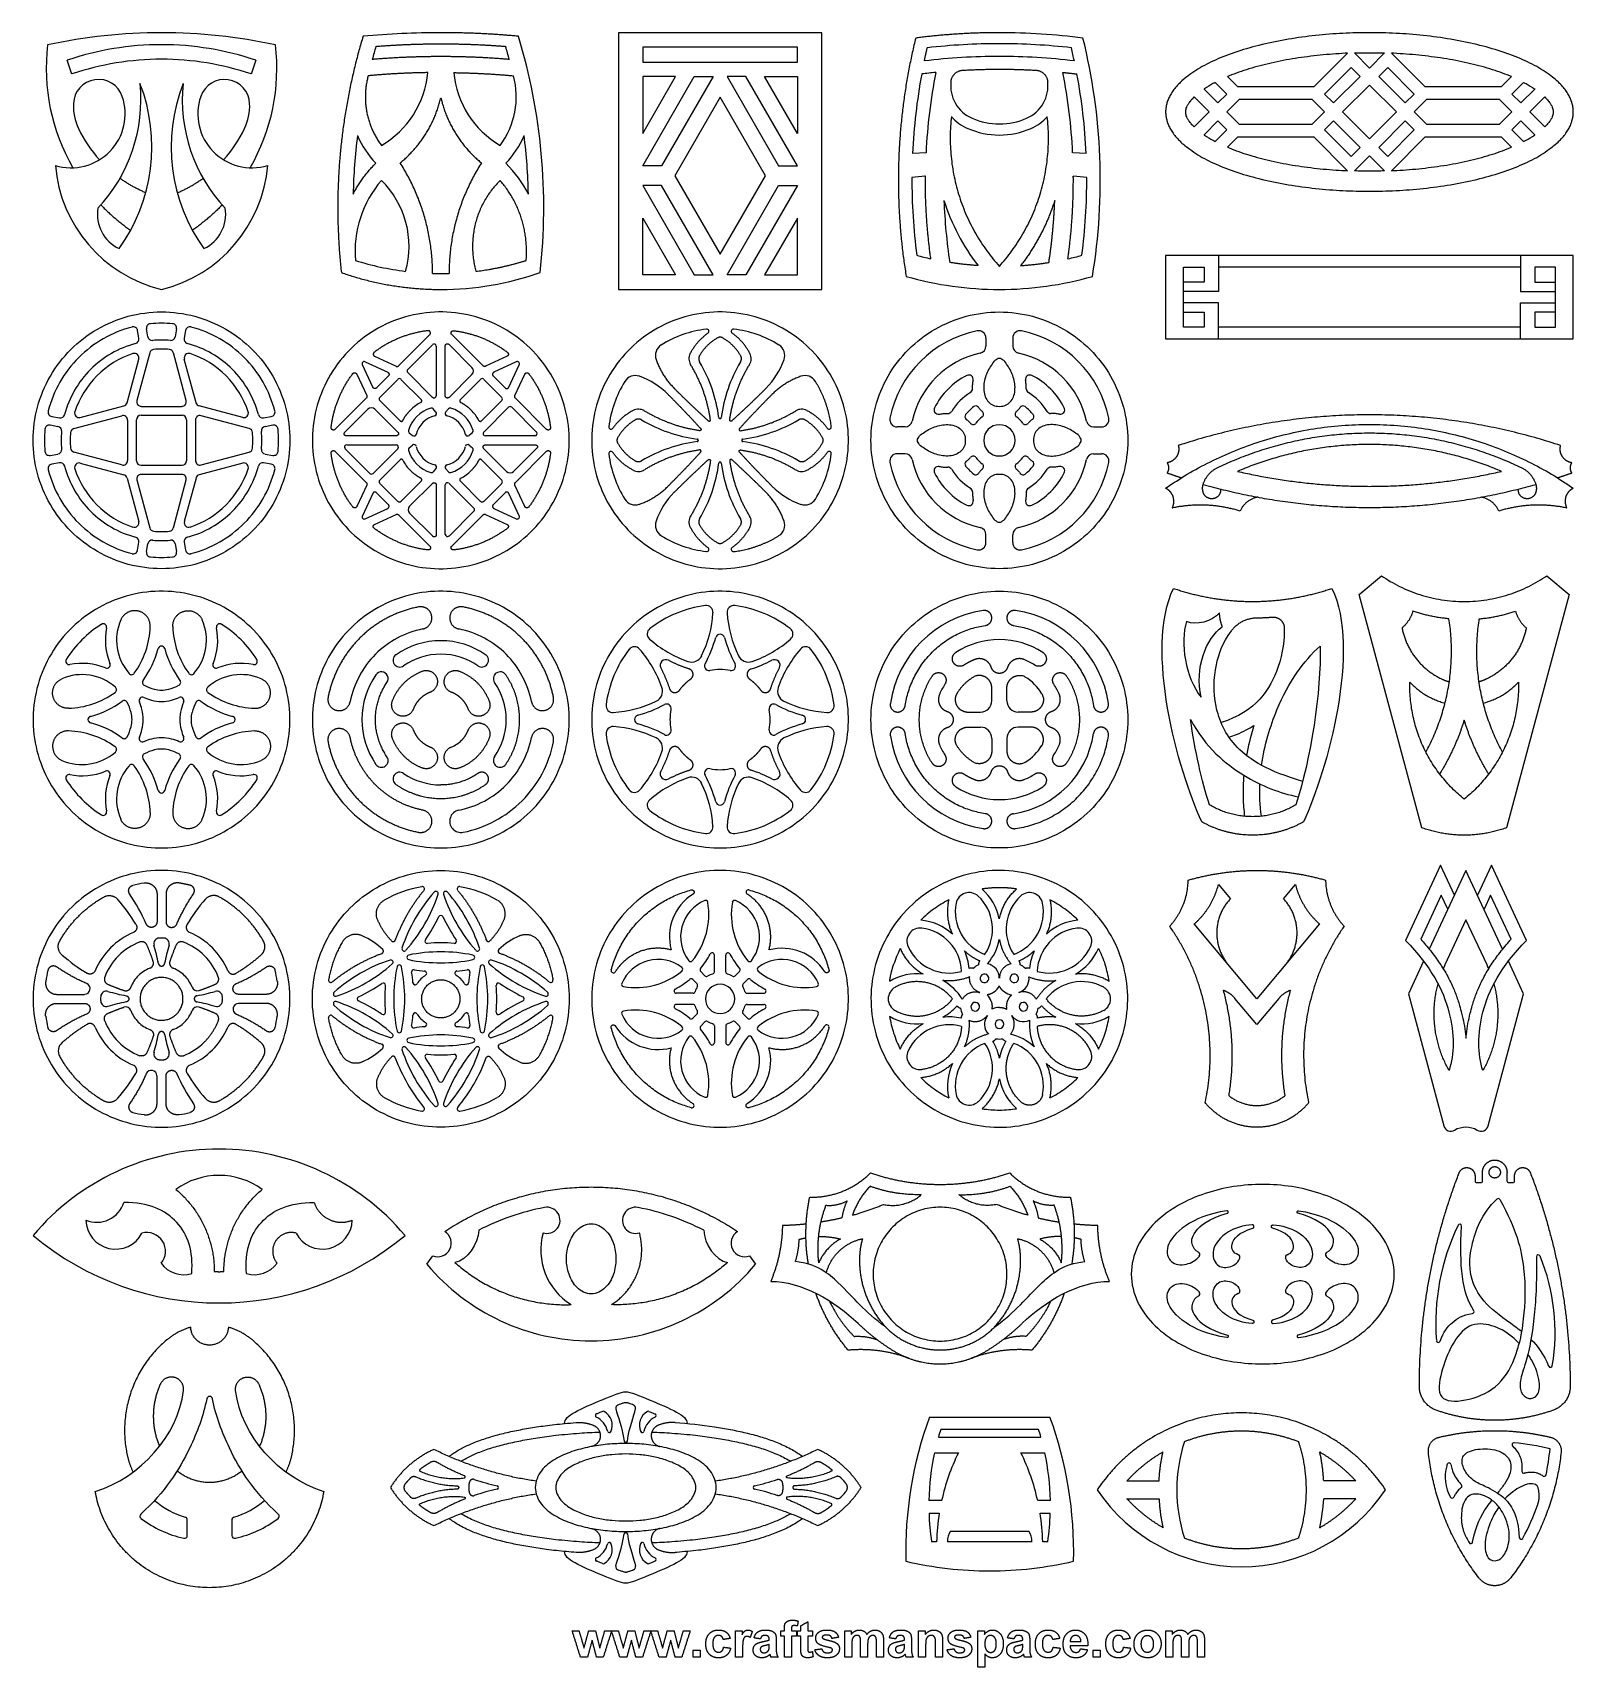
# Model space of a CAD drawing. Header units: millimetres. Extents: x -105 to 105, y -117 to 106.
import ezdxf

# ---------------------------------------------------------------- set-up
doc = ezdxf.new("R2010")
doc.units = ezdxf.units.MM
doc.header["$MEASUREMENT"] = 0
doc.layers.add('Layer 03', color=5, linetype='Continuous')

msp = doc.modelspace()

# ---------------------------------------------------------------- linework, layer by layer
at = {"layer": 'Layer 03'}
for p, q in [((-11.37, 106.31), (-25.27, 106.31)), ((-25.27, 106.31), (-25.27, 71.2)), ((2.54, 106.31), (-11.37, 106.31)), ((2.54, 71.2), (2.54, 106.31)), ((-11.37, 104.31), (-21.94, 104.31)), ((-21.94, 104.31), (-21.94, 102.3)), ((-0.8, 104.31), (-11.37, 104.31)), ((-0.8, 102.3), (-0.8, 104.31)), ((69.86, 98.94), (74.42, 103.5)), ((77.42, 101.48), (75.37, 103.54)), ((79.47, 103.54), (77.42, 101.48)), ((80.42, 103.5), (84.98, 98.94)), ((-99.98, 100.65), (-100.62, 102.54)), ((-74.85, 102.54), (-75.49, 100.65)), ((-21.94, 102.3), (-11.37, 102.3)), ((-11.37, 102.3), (-0.8, 102.3)), ((71.29, 97.92), (74.91, 101.54)), ((74.91, 101.54), (76.14, 100.32)), ((78.7, 100.32), (79.93, 101.54)), ((79.93, 101.54), (83.55, 97.92)), ((-21.94, 100.3), (-21.94, 92.54)), ((-21.94, 92.54), (-17.46, 100.3)), ((-17.46, 100.3), (-21.94, 100.3)), ((-21.94, 88.09), (-14.89, 100.3)), ((-12.32, 100.3), (-19.37, 88.09)), ((-14.89, 100.3), (-12.32, 100.3)), ((-7.85, 100.3), (-10.42, 100.3)), ((-10.42, 100.3), (-3.37, 88.09)), ((-0.8, 88.09), (-7.85, 100.3)), ((-0.8, 92.54), (-5.28, 100.3)), ((-5.28, 100.3), (-0.8, 100.3)), ((-0.8, 100.3), (-0.8, 92.54)), ((54.8, 98.61), (56.71, 96.7)), ((57.94, 97.92), (56.34, 99.52)), ((58.01, 100.3), (59.37, 98.94)), ((59.37, 98.94), (69.86, 98.94)), ((76.14, 100.32), (72.52, 96.7)), ((73.74, 95.47), (77.42, 99.15)), ((77.42, 99.15), (81.1, 95.47)), ((82.32, 96.7), (78.7, 100.32)), ((84.98, 98.94), (95.47, 98.94)), ((95.47, 98.94), (96.83, 100.3)), ((96.9, 97.92), (98.5, 99.52)), ((100.04, 98.61), (98.13, 96.7)), ((-11.37, 97.49), (-17.57, 86.75)), ((-5.17, 86.75), (-11.37, 97.49)), ((53.44, 97.52), (55.49, 95.47)), ((56.71, 96.7), (57.94, 97.92)), ((57.94, 95.47), (59.67, 97.2)), ((59.67, 97.2), (69.56, 97.2)), ((69.56, 97.2), (71.29, 95.47)), ((72.52, 96.7), (71.29, 97.92)), ((83.55, 97.92), (82.32, 96.7)), ((83.55, 95.47), (85.28, 97.2)), ((85.28, 97.2), (95.17, 97.2)), ((95.17, 97.2), (96.9, 95.47)), ((98.13, 96.7), (96.9, 97.92)), ((99.35, 95.47), (101.4, 97.52)), ((55.49, 95.47), (53.44, 93.43)), ((56.71, 94.25), (54.8, 92.34)), ((57.94, 93.02), (56.71, 94.25)), ((59.67, 93.74), (57.94, 95.47)), ((71.29, 95.47), (69.56, 93.74)), ((71.29, 93.02), (72.52, 94.25)), ((72.52, 94.25), (76.14, 90.63)), ((77.42, 91.79), (73.74, 95.47)), ((81.1, 95.47), (77.42, 91.79)), ((78.7, 90.63), (82.32, 94.25)), ((82.32, 94.25), (83.55, 93.02)), ((85.28, 93.74), (83.55, 95.47)), ((96.9, 95.47), (95.17, 93.74)), ((98.13, 94.25), (96.9, 93.02)), ((100.04, 92.34), (98.13, 94.25)), ((101.4, 93.43), (99.35, 95.47)), ((56.34, 91.43), (57.94, 93.02)), ((59.37, 92.01), (58.01, 90.65)), ((69.86, 92.01), (59.37, 92.01)), ((69.56, 93.74), (59.67, 93.74)), ((74.42, 87.44), (69.86, 92.01)), ((74.91, 89.4), (71.29, 93.02)), ((83.55, 93.02), (79.93, 89.4)), ((84.98, 92.01), (80.42, 87.44)), ((95.47, 92.01), (84.98, 92.01)), ((95.17, 93.74), (85.28, 93.74)), ((96.83, 90.65), (95.47, 92.01)), ((96.9, 93.02), (98.5, 91.43)), ((16.79, 89.89), (14.94, 89.78)), ((38.69, 89.78), (36.84, 89.89)), ((76.14, 90.63), (74.91, 89.4)), ((75.37, 87.41), (77.42, 89.46)), ((77.42, 89.46), (79.47, 87.41)), ((79.93, 89.4), (78.7, 90.63)), ((-19.37, 88.09), (-21.94, 88.09)), ((-3.37, 88.09), (-0.8, 88.09)), ((-21.94, 85.42), (-14.89, 73.21)), ((-19.37, 85.42), (-21.94, 85.42)), ((-12.32, 73.21), (-19.37, 85.42)), ((-17.57, 86.75), (-11.37, 76.01)), ((-11.37, 76.01), (-5.17, 86.75)), ((-10.42, 73.21), (-3.37, 85.42)), ((-0.8, 85.42), (-7.85, 73.21)), ((-3.37, 85.42), (-0.8, 85.42)), ((16.7, 86.71), (16.65, 86.7)), ((36.93, 86.71), (36.98, 86.7)), ((-21.94, 73.21), (-21.94, 80.97)), ((-21.94, 80.97), (-17.46, 73.21)), ((-0.8, 80.97), (-5.28, 73.21)), ((-0.8, 73.21), (-0.8, 80.97)), ((105.29, 75.84), (49.55, 75.84)), ((49.55, 75.84), (49.55, 64.43)), ((51.98, 66.04), (51.98, 74.24)), ((51.98, 74.24), (54.83, 74.24)), ((54.83, 74.24), (54.83, 72.18)), ((56.78, 75.84), (56.78, 70.92)), ((98.06, 74.24), (56.78, 74.24)), ((98.06, 75.84), (98.06, 70.92)), ((102.86, 74.24), (100.01, 74.24)), ((100.01, 74.24), (100.01, 72.18)), ((102.86, 66.04), (102.86, 74.24)), ((105.29, 64.43), (105.29, 75.84)), ((-17.46, 73.21), (-21.94, 73.21)), ((-14.89, 73.21), (-12.32, 73.21)), ((-7.85, 73.21), (-10.42, 73.21)), ((-5.28, 73.21), (-0.8, 73.21)), ((54.83, 72.18), (51.98, 72.18)), ((100.01, 72.18), (102.86, 72.18)), ((-25.27, 71.2), (-11.37, 71.2)), ((-11.37, 71.2), (2.54, 71.2)), ((56.78, 64.43), (56.78, 69.35)), ((98.06, 64.43), (98.06, 69.35)), ((51.98, 68.09), (54.83, 68.09)), ((54.83, 68.09), (54.83, 66.04)), ((102.86, 68.09), (100.01, 68.09)), ((100.01, 68.09), (100.01, 66.04)), ((-90.82, 64.52), (-91.01, 65.58)), ((-89.61, 64.73), (-89.8, 65.8)), ((-85.68, 65.8), (-85.86, 64.73)), ((-84.46, 65.58), (-84.65, 64.52)), ((-55.32, 60.76), (-51.05, 65.04)), ((-43.78, 60.76), (-48.06, 65.04)), ((54.83, 66.04), (51.98, 66.04)), ((98.06, 66.04), (56.78, 66.04)), ((100.01, 66.04), (102.86, 66.04)), ((-54.08, 60.27), (-50.69, 63.65)), ((-50.17, 63.44), (-50.17, 56.67)), ((-48.94, 56.67), (-48.94, 63.5)), ((-48.46, 63.7), (-45.29, 60.53)), ((24.98, 64.56), (24.98, 63.47)), ((28.65, 64.56), (28.65, 63.47)), ((49.55, 64.43), (105.29, 64.43)), ((-92.45, 55.72), (-90.86, 61.68)), ((-89.35, 62.55), (-91.1, 56)), ((-84.37, 56), (-86.12, 62.55)), ((-83.02, 55.72), (-84.62, 61.68)), ((-58.85, 57.82), (-60.28, 60.9)), ((-59.88, 61.31), (-56.8, 59.87)), ((-58.61, 62.07), (-55.67, 60.7)), ((-40.49, 62.07), (-43.43, 60.7)), ((-39.23, 61.31), (-42.3, 59.87)), ((-40.25, 57.82), (-38.82, 60.9)), ((-61.05, 59.63), (-59.68, 56.69)), ((-57.53, 58.55), (-58.35, 57.73)), ((-56.71, 59.37), (-57.53, 58.55)), ((-55.43, 58.91), (-56.66, 57.68)), ((-52.21, 56.13), (-55, 58.91)), ((-50.69, 56.45), (-54.08, 59.83)), ((-45.29, 59.57), (-48.41, 56.45)), ((-44.11, 58.91), (-46.89, 56.13)), ((-42.44, 57.68), (-43.67, 58.91)), ((-42.39, 59.37), (-41.57, 58.55)), ((-41.57, 58.55), (-40.75, 57.73)), ((-39.42, 56.69), (-38.05, 59.63)), ((-59.74, 56.34), (-64.02, 52.07)), ((-56.66, 57.68), (-57.89, 56.45)), ((-57.89, 56.02), (-55.11, 53.23)), ((-44, 53.23), (-41.21, 56.02)), ((-41.21, 56.45), (-42.44, 57.68)), ((-35.09, 52.07), (-39.36, 56.34)), ((-102.75, 53.84), (-101.68, 53.66)), ((-99.71, 52.18), (-93.16, 53.94)), ((-98.84, 53.69), (-92.89, 55.29)), ((-90.54, 53.99), (-87.74, 53.99)), ((-90.51, 55.22), (-87.74, 55.22)), ((-87.74, 55.22), (-84.96, 55.22)), ((-87.74, 53.99), (-84.93, 53.99)), ((-76.63, 53.69), (-82.59, 55.29)), ((-75.76, 52.18), (-82.31, 53.94)), ((-73.79, 53.66), (-72.73, 53.84)), ((-62.68, 51.67), (-59.51, 54.84)), ((-58.55, 54.84), (-55.43, 51.71)), ((-50.21, 54.43), (-50.59, 54.89)), ((-48.9, 54.43), (-48.51, 54.89)), ((-43.67, 51.71), (-40.29, 55.1)), ((-39.86, 55.1), (-36.47, 51.71)), ((-101.9, 52.44), (-102.96, 52.63)), ((-92.39, 53.35), (-92.39, 50.57)), ((-91.16, 50.57), (-91.16, 53.38)), ((-84.31, 53.38), (-84.31, 50.57)), ((-83.08, 53.35), (-83.08, 50.57)), ((-72.51, 52.63), (-73.58, 52.44)), ((-53.87, 51.61), (-53.41, 51.23)), ((-45.24, 51.61), (-45.69, 51.23)), ((13.92, 52.4), (12.83, 52.4)), ((39.71, 52.4), (40.81, 52.4)), ((-92.39, 50.57), (-92.39, 47.8)), ((-91.16, 47.77), (-91.16, 50.57)), ((-84.31, 50.57), (-84.31, 47.77)), ((-83.08, 50.57), (-83.08, 47.8)), ((-59.25, 46.05), (-62.63, 49.43)), ((-55.65, 51.19), (-62.48, 51.19)), ((-62.42, 49.96), (-55.65, 49.96)), ((-55.43, 49.43), (-58.81, 46.05)), ((-53.87, 49.54), (-53.41, 49.92)), ((-45.69, 49.92), (-45.24, 49.54)), ((-40.55, 46.31), (-43.67, 49.43)), ((-36.69, 51.19), (-43.46, 51.19)), ((-43.46, 49.96), (-36.62, 49.96)), ((-36.42, 49.48), (-39.59, 46.31)), ((-102.96, 48.51), (-101.9, 48.7)), ((-101.68, 47.49), (-102.75, 47.3)), ((-93.16, 47.21), (-99.71, 48.96)), ((-98.84, 47.45), (-92.89, 45.86)), ((-87.74, 47.15), (-90.54, 47.15)), ((-84.93, 47.15), (-87.74, 47.15)), ((-76.63, 47.45), (-82.59, 45.86)), ((-82.31, 47.21), (-75.76, 48.96)), ((-72.73, 47.3), (-73.79, 47.49)), ((-73.58, 48.7), (-72.51, 48.51)), ((-64.02, 49.08), (-59.74, 44.8)), ((-55.11, 47.91), (-57.89, 45.13)), ((-41.21, 45.13), (-44, 47.91)), ((-39.36, 44.8), (-35.09, 49.08)), ((13.92, 48.74), (12.83, 48.74)), ((39.71, 48.74), (40.81, 48.74)), ((-92.45, 45.42), (-90.86, 39.47)), ((-91.1, 45.15), (-89.35, 38.6)), ((-87.74, 45.92), (-90.51, 45.92)), ((-84.96, 45.92), (-87.74, 45.92)), ((-86.12, 38.6), (-84.37, 45.15)), ((-83.02, 45.42), (-84.62, 39.47)), ((-55, 42.23), (-52.21, 45.02)), ((-50.21, 46.71), (-50.59, 46.26)), ((-48.51, 46.26), (-48.9, 46.71)), ((-46.89, 45.02), (-44.11, 42.23)), ((-59.68, 44.45), (-61.05, 41.51)), ((-58.85, 43.32), (-60.28, 40.25)), ((-57.53, 42.59), (-58.35, 43.41)), ((-57.89, 44.69), (-56.66, 43.46)), ((-56.71, 41.77), (-57.53, 42.59)), ((-56.66, 43.46), (-55.43, 42.23)), ((-53.82, 41.57), (-50.69, 44.69)), ((-50.17, 44.48), (-50.17, 37.64)), ((-48.94, 37.71), (-48.94, 44.48)), ((-48.41, 44.69), (-45.03, 41.31)), ((-43.67, 42.23), (-42.44, 43.46)), ((-42.44, 43.46), (-41.21, 44.69)), ((-41.57, 42.59), (-42.39, 41.77)), ((-40.75, 43.41), (-41.57, 42.59)), ((-38.82, 40.25), (-40.25, 43.32)), ((-38.05, 41.51), (-39.42, 44.45)), ((-59.88, 39.84), (-56.8, 41.27)), ((-58.61, 39.07), (-55.67, 40.44)), ((-55.32, 40.38), (-51.05, 36.11)), ((-50.65, 37.45), (-53.82, 40.61)), ((-45.03, 40.88), (-48.41, 37.49)), ((-48.06, 36.11), (-43.78, 40.38)), ((-43.43, 40.44), (-40.49, 39.07)), ((-42.3, 41.27), (-39.23, 39.84)), ((-91.01, 35.56), (-90.82, 36.63)), ((-89.8, 35.35), (-89.61, 36.41)), ((-85.86, 36.41), (-85.68, 35.35)), ((-84.65, 36.63), (-84.46, 35.56)), ((24.98, 36.58), (24.98, 37.67)), ((28.65, 36.58), (28.65, 37.67)), ((84.56, -2.4), (76.01, 29.51)), ((104.72, 29.51), (96.17, -2.4)), ((25.78, 14.97), (25.78, 16.71)), ((27.85, 14.97), (27.85, 16.71)), ((22.5, 13.42), (24.23, 13.42)), ((31.14, 13.42), (29.4, 13.42)), ((22.5, 11.36), (24.23, 11.36)), ((31.14, 11.36), (29.4, 11.36)), ((25.78, 9.81), (25.78, 8.07)), ((27.85, 9.81), (27.85, 8.07)), ((-88.35, -11.48), (-88.35, -15.26)), ((-87.12, -11.48), (-87.12, -15.26)), ((87.24, -11.61), (84.43, -17.64)), ((88.14, -13.55), (87.24, -11.61)), ((93.99, -11.61), (93.09, -13.55)), ((96.8, -17.64), (93.99, -11.61)), ((-12.14, -22.1), (-12.14, -19.81)), ((-10.6, -22.1), (-10.6, -19.81)), ((-87.74, -21.32), (-87.74, -21.32)), ((-87.74, -21.32), (-87.74, -21.32)), ((-14.02, -22.05), (-13.44, -22.64)), ((-8.72, -22.05), (-9.3, -22.64)), ((-15.11, -23.14), (-14.52, -23.73)), ((-7.63, -23.14), (-8.21, -23.73)), ((-102.05, -25.18), (-98.27, -25.18)), ((-102.05, -26.41), (-98.27, -26.41)), ((-92.21, -25.8), (-92.21, -25.8)), ((-92.21, -25.8), (-92.21, -25.8)), ((-83.26, -25.8), (-83.26, -25.8)), ((-83.26, -25.8), (-83.26, -25.8)), ((-73.42, -25.18), (-77.2, -25.18)), ((-73.42, -26.41), (-77.2, -26.41)), ((-15.06, -25.03), (-17.35, -25.03)), ((-15.06, -26.56), (-17.35, -26.56)), ((-7.68, -25.03), (-5.39, -25.03)), ((-7.68, -26.56), (-5.39, -26.56)), ((62.03, -29.3), (59.03, -25.74)), ((65.02, -25.74), (62.03, -29.3)), ((82.74, -25.13), (87.57, -43.16)), ((93.66, -43.16), (98.49, -25.13)), ((-15.11, -28.45), (-14.52, -27.86)), ((-14.02, -29.54), (-13.44, -28.95)), ((-8.72, -29.54), (-9.3, -28.95)), ((-7.63, -28.45), (-8.21, -27.86)), ((-87.74, -30.27), (-87.74, -30.27)), ((-87.74, -30.27), (-87.74, -30.27)), ((-12.14, -29.49), (-12.14, -31.78)), ((-10.6, -29.49), (-10.6, -31.78)), ((-88.35, -40.11), (-88.35, -36.33)), ((-87.12, -40.11), (-87.12, -36.33)), ((91.85, -50), (91.85, -50.66)), ((92.11, -50.92), (92.63, -50.92)), ((92.88, -50.66), (92.88, -49.64)), ((96.22, -49.64), (96.22, -50.66)), ((96.48, -50.92), (97, -50.92)), ((97.26, -50.66), (97.26, -50)), ((-51.45, -62.09), (-50.64, -60.94)), ((-7.33, -60.94), (-6.52, -62.09)), ((17.25, -82.98), (33.74, -82.98)), ((25.49, -84.69), (18.8, -84.69)), ((32.18, -84.69), (25.49, -84.69)), ((18.49, -85.72), (25.49, -85.72)), ((25.49, -85.72), (32.49, -85.72)), ((17.95, -87.87), (21.21, -87.87)), ((29.77, -87.87), (33.03, -87.87)), ((44.25, -91.72), (48.65, -91.72)), ((75.56, -91.72), (71.16, -91.72)), ((18.93, -94.39), (17.19, -94.39)), ((17.2, -96.11), (17.25, -96.11)), ((17.25, -96.11), (18.6, -96.11)), ((33.79, -94.39), (32.06, -94.39)), ((32.38, -96.11), (33.74, -96.11)), ((33.74, -96.11), (33.78, -96.11)), ((44.25, -94.14), (48.65, -94.14)), ((75.56, -94.14), (71.16, -94.14)), ((-84.21, -99.17), (-84.21, -97.05)), ((-78.12, -97.05), (-78.12, -99.17)), ((18.24, -100.02), (17.56, -100.02)), ((25.49, -100.02), (19.71, -100.02)), ((20.14, -98.56), (25.49, -98.56)), ((25.49, -98.56), (30.84, -98.56)), ((31.28, -100.02), (25.49, -100.02)), ((33.43, -100.02), (32.74, -100.02))]:
    msp.add_line(p, q, dxfattribs=at)
for points in [[(56.78, 70.92), (51.98, 70.92)], [(56.78, 69.35), (51.98, 69.35)], [(98.06, 70.92), (102.86, 70.92)], [(98.06, 69.35), (102.86, 69.35)], [(76.01, 29.51), (79.05, 32.06)], [(101.68, 32.06), (104.72, 29.51)], [(87.13, -7.51), (82.33, -17.8)], [(90.61, -8.24), (85.59, -19)], [(89.04, -11.61), (87.13, -7.51)], [(95.63, -19), (90.61, -8.24)], [(94.1, -7.51), (92.18, -11.61)], [(98.89, -17.8), (94.1, -7.51)], [(56.77, -10.16), (58.4, -12.11)], [(65.66, -12.11), (67.29, -10.16)], [(62.03, -25.78), (53.46, -15.56)], [(70.6, -15.56), (62.03, -25.78)], [(90.61, -14.98), (87.74, -21.14)], [(93.49, -21.14), (90.61, -14.98)], [(84.82, -20.66), (82.74, -25.13)], [(98.49, -25.13), (96.41, -20.66)]]:
    msp.add_lwpolyline(points, dxfattribs=at)
for centre, radius, start, end in [((-87.74, 33.05), 73.26, 90, 102.2695), ((-87.74, 33.05), 73.26, 77.7305, 90), ((-49.55, -8.15), 114.46, 90, 95.3285), ((-116.34, 82.42), 80.87, 353.6714, 16.8128), ((26.82, 16.28), 90.03, 82.7045, 90), ((-40.33, 86.13), 80.95, 350.6603, 13.9044), ((-76.57, 101.39), 26.93, 173.0705, 210.1946), ((-87.74, 64.51), 40.16, 90, 108.7123), ((-87.74, 64.51), 40.16, 71.2877, 90), ((-98.9, 101.39), 26.93, 329.8054, 6.9295), ((17.23, 82.42), 78.79, 163.7768, 165.1262), ((-116.34, 82.42), 78.79, 14.8738, 16.2232), ((26.82, 16.28), 86.78, 90, 96.79), ((26.82, 16.28), 88.52, 90, 96.3958), ((26.82, 16.28), 88.52, 83.6042, 90), ((26.82, 16.28), 86.78, 83.21, 90), ((-40.33, 86.13), 79.1, 11.9057, 13.236), ((-87.74, 64.51), 38.17, 90, 108.7123), ((-87.74, 64.51), 38.17, 71.2877, 90), ((-64.12, 101.98), 12.83, 300.2039, 354.9475), ((-34.98, 101.98), 12.83, 185.0525, 239.7961), ((93.96, 86.13), 79.1, 169.4173, 177.3537), ((26.82, 16.28), 85.05, 95.8701, 97.1709), ((93.96, 86.13), 77.26, 168.9962, 177.2063), ((-40.33, 86.13), 77.26, 2.7937, 11.0038), ((-40.33, 86.13), 79.1, 2.6463, 10.5827), ((-96.35, 96.49), 3.43, 18.7782, 177.8169), ((-112.18, 97.14), 21.62, 316.695, 5.8814), ((-112.87, 90.7), 23.82, 324.2402, 21.3168), ((-62.6, 90.7), 23.82, 158.6832, 215.7598), ((-63.29, 97.14), 21.62, 174.1186, 223.305), ((-79.12, 96.49), 3.43, 2.1831, 161.2218), ((-50.26, 97.51), 11.03, 323.1462, 15.2845), ((25.02, 99.07), 4.86, 173.1443, 246.6099), ((28.61, 99.07), 4.86, 293.3901, 6.8557), ((-100.09, 95.22), 7.38, 252.9159, 18.7782), ((-92.47, 96.34), 7.32, 177.8169, 205.3822), ((-75.39, 95.22), 7.38, 161.2218, 287.0841), ((-83, 96.34), 7.32, 334.6178, 2.1831), ((25.02, 99.07), 6.38, 221.6813, 246.6099), ((26.82, 103.21), 9.37, 246.6099, 270), ((26.82, 103.21), 9.37, 270, 293.3901), ((28.61, 99.07), 6.38, 293.3901, 318.3187), ((-82.97, 100.85), 17.83, 205.3822, 221.9607), ((-92.5, 100.85), 17.83, 318.0393, 334.6178), ((17.23, 82.42), 78.79, 172.8461, 178.6789), ((-48.84, 97.51), 13.2, 203.5389, 223.2928), ((-50.26, 97.51), 13.2, 316.7072, 336.4611), ((-116.34, 82.42), 78.79, 1.3211, 7.1539), ((26.82, 103.21), 10.89, 246.6099, 270), ((26.82, 103.21), 10.89, 270, 293.3901), ((-83.22, 89.76), 19.1, 184.7834, 256.3342), ((-92.25, 89.76), 19.1, 283.6658, 355.2166), ((-52.7, 76.39), 17.05, 27.4007, 45.0238), ((-46.4, 76.39), 14.88, 139.2287, 184.7262), ((-66.53, 77.1), 12.64, 344.3037, 45.4821), ((24.3, 10.44), 76.65, 95.7259, 97.0794), ((93.96, 86.13), 79.1, 179.7306, 187.4496), ((29.33, 10.44), 76.65, 82.9206, 84.2741), ((-40.33, 86.13), 79.1, 352.5504, 0.2694), ((46.37, 91.91), 28.44, 197.4611, 217.8398), ((93.96, 86.13), 74.77, 182.1093, 188.6362), ((-91.28, 81.5), 5.23, 170.9771, 244.4599), ((-84.19, 81.5), 5.23, 295.5401, 9.0229), ((-49.55, 112.41), 39.03, 252.5978, 262.9238), ((26.82, 117.4), 43.04, 254.786, 257.4257), ((26.82, 117.4), 43.04, 282.5743, 285.214), ((-49.55, 112.41), 39.03, 268.3405, 270), ((-49.55, 112.41), 41.21, 270, 289.2598), ((-49.55, 112.41), 39.03, 270, 271.6595), ((26.82, 117.4), 46.2, 254.0026, 270), ((26.82, 117.4), 46.2, 270, 285.9974), ((-87.74, 50.57), 16.01, 104.5845, 135), ((-91.61, 65.48), 0.615, 10, 104.5845), ((-89.19, 65.9), 0.615, 95.4155, 190), ((-87.74, 50.57), 16.01, 90, 95.4155), ((-87.74, 50.57), 16.01, 84.5845, 90), ((-86.28, 65.9), 0.615, 350, 84.5845), ((-83.86, 65.48), 0.615, 75.4155, 170), ((-87.74, 50.57), 16.01, 45, 75.4155), ((-11.37, 50.57), 15.32, 96.986, 121.6951), ((-13.19, 65.48), 0.304, 305.3565, 96.9818), ((-9.54, 65.48), 0.304, 83.0182, 234.6435), ((-11.37, 50.57), 15.32, 58.3049, 83.014), ((26.82, 50.57), 15.26, 101.4119, 168.5881), ((23.99, 64.56), 0.992, 0, 101.4119), ((29.64, 64.56), 0.992, 78.5881, 180), ((26.82, 50.57), 15.26, 11.4119, 78.5881), ((-87.74, 50.57), 13.71, 104.9301, 135), ((-91.43, 64.41), 0.615, 284.9301, 10), ((-89, 64.84), 0.615, 190, 275.0699), ((-88.75, 62.39), 0.615, 94.9238, 165), ((-87.74, 50.57), 13.71, 90, 95.0699), ((-87.74, 50.57), 12.48, 90, 94.9238), ((-87.74, 50.57), 13.71, 84.9301, 90), ((-87.74, 50.57), 12.48, 85.0762, 90), ((-86.72, 62.39), 0.615, 15, 85.0762), ((-86.47, 64.84), 0.615, 264.9301, 350), ((-84.05, 64.41), 0.615, 170, 255.0699), ((-87.74, 50.57), 13.71, 45, 75.0699), ((-50.48, 63.44), 0.308, 0, 135), ((-18.53, 62.18), 1.68, 121.6951, 199.5253), ((-4.2, 62.18), 1.68, 340.4747, 58.3049), ((23.99, 63.47), 0.992, 282.3494, 0), ((29.64, 63.47), 0.992, 180, 257.6506), ((-87.74, 50.57), 16.01, 135, 165.4155), ((-87.74, 50.57), 12.48, 108.2521, 135), ((-91.45, 61.84), 0.615, 345, 108.2521), ((-84.02, 61.84), 0.615, 71.7479, 195), ((-87.74, 50.57), 12.48, 45, 71.7479), ((-87.74, 50.57), 16.01, 14.5845, 45), ((-60.01, 61.03), 0.308, 135, 205), ((-60.01, 61.03), 0.308, 65, 135), ((-45.77, 60.05), 0.677, 315, 45), ((-39.1, 61.03), 0.308, 45, 115), ((-39.1, 61.03), 0.308, 335, 45), ((-14.09, 61.73), 1.54, 152.52, 211.5124), ((-31.58, 51.03), 20.22, 7.5604, 30.5077), ((8.84, 51.03), 20.22, 149.4923, 172.4396), ((-8.65, 61.73), 1.54, 328.4876, 27.48), ((-12.57, 65.15), 10.57, 315, 340.4746), ((26.82, 50.57), 12.21, 102.3494, 167.6506), ((26.82, 50.57), 12.21, 12.3494, 77.6506), ((-87.74, 50.57), 13.71, 135, 165.0699), ((-87.74, 50.57), 12.48, 135, 161.7479), ((-87.74, 50.57), 12.48, 18.2521, 45), ((-87.74, 50.57), 13.71, 14.9301, 45), ((-55.21, 58.7), 0.308, 45, 135), ((-53.86, 60.05), 0.308, 135, 225), ((-43.89, 58.7), 0.308, 45, 135), ((-11.37, 50.57), 15.32, 148.3049, 173.014), ((-22.97, 57.74), 1.68, 70.4747, 148.3049), ((-25.94, 49.37), 10.57, 45, 70.4746), ((0.24, 57.74), 1.68, 31.6951, 109.5253), ((26.82, 50.57), 9.92, 116.6455, 153.3545), ((22.64, 58.89), 0.611, 349.859, 116.6455), ((30.99, 58.89), 0.611, 63.3545, 190.141), ((26.82, 50.57), 9.92, 26.6455, 63.3545), ((-90.51, 55.84), 0.615, 165, 270), ((-84.96, 55.84), 0.615, 270, 15), ((-57.68, 56.23), 0.308, 135, 225), ((-50.48, 56.67), 0.308, 225, 0), ((-41.43, 56.23), 0.308, 315, 45), ((26.82, 50.57), 7.63, 121.2923, 148.7077), ((22.53, 57.62), 0.611, 301.2923, 1.1427), ((31.1, 57.62), 0.611, 178.8573, 238.7077), ((26.82, 50.57), 7.63, 31.2923, 58.7077), ((-102.64, 54.45), 0.615, 165.4155, 260), ((-101.57, 54.26), 0.615, 260, 345.0699), ((-99, 54.29), 0.615, 161.7479, 285), ((-93, 53.35), 0.615, 0, 105), ((-93.05, 55.88), 0.615, 285, 345), ((-90.54, 53.38), 0.615, 90, 180), ((-84.93, 53.38), 0.615, 360, 90), ((-82.47, 53.35), 0.615, 75, 180), ((-82.43, 55.88), 0.615, 195, 255), ((-76.47, 54.29), 0.615, 255, 18.2521), ((-73.9, 54.26), 0.615, 194.9301, 280), ((-72.83, 54.45), 0.615, 280, 14.5845), ((-59.03, 54.36), 0.677, 45, 135), ((-49.55, 50.57), 4.62, 107.1882, 162.8118), ((-49.55, 50.57), 5.86, 117.6095, 135), ((-49.55, 50.57), 3.46, 103.6987, 166.3013), ((-50.83, 54.69), 0.308, 40, 107.1882), ((-50.44, 54.23), 0.308, 283.6987, 40), ((-48.66, 54.23), 0.308, 140, 256.3013), ((-49.55, 50.57), 3.46, 13.6987, 76.3013), ((-48.28, 54.69), 0.308, 72.8118, 140), ((-49.55, 50.57), 4.62, 17.1882, 72.8118), ((-49.55, 50.57), 5.86, 27.6095, 45), ((-40.07, 54.88), 0.308, 45, 135), ((-22.53, 53.29), 1.54, 58.4876, 117.48), ((-0.21, 53.29), 1.54, 62.52, 121.5124), ((18.49, 54.75), 0.611, 153.3545, 280.141), ((19.77, 54.85), 0.611, 268.8573, 328.7077), ((22.57, 53.81), 0.458, 142.6994, 233.8569), ((26.82, 50.57), 5.8, 127.3006, 142.6994), ((23.58, 54.82), 0.458, 36.1431, 127.3006), ((26.82, 50.57), 3.97, 126.1427, 143.8573), ((24.2, 54.15), 0.458, 306.1427, 49.7647), ((29.43, 54.15), 0.458, 130.2353, 233.8573), ((26.82, 50.57), 3.97, 36.1427, 53.8573), ((30.05, 54.82), 0.458, 52.6994, 143.8569), ((26.82, 50.57), 5.8, 37.3006, 52.6994), ((31.07, 53.81), 0.458, 306.1431, 37.3006), ((33.86, 54.85), 0.611, 211.2923, 271.1427), ((35.14, 54.75), 0.611, 259.859, 26.6455), ((-87.74, 50.57), 16.01, 174.5845, 180), ((-103.07, 52.03), 0.615, 80, 174.5845), ((-102, 51.84), 0.615, 354.9301, 80), ((-87.74, 50.57), 13.71, 174.9301, 180), ((-87.74, 50.57), 12.48, 175.0762, 180), ((-99.55, 51.59), 0.615, 105, 175.0762), ((-75.92, 51.59), 0.615, 4.9238, 75), ((-87.74, 50.57), 12.48, 360, 4.9238), ((-73.47, 51.84), 0.615, 100, 185.0699), ((-87.74, 50.57), 13.71, 0, 5.0699), ((-72.41, 52.03), 0.615, 5.4155, 100), ((-87.74, 50.57), 16.01, 360, 5.4155), ((-53.67, 51.85), 0.308, 162.8118, 230), ((-45.44, 51.85), 0.308, 310, 17.1882), ((-43.46, 51.5), 0.308, 135, 270), ((-36.69, 51.5), 0.308, 270, 45), ((-26.28, 52.4), 0.304, 173.0182, 324.6435), ((-11.83, 70.78), 20.22, 239.4923, 262.4396), ((-10.91, 70.78), 20.22, 277.5604, 300.5077), ((3.54, 52.4), 0.304, 215.3565, 6.9818), ((12.83, 53.4), 0.992, 168.5881, 270), ((13.92, 53.4), 0.992, 270, 347.6506), ((23.24, 53.18), 0.458, 220.2353, 323.8573), ((26.82, 50.57), 2.14, 90, 180), ((26.82, 50.57), 2.14, 0, 90), ((30.39, 53.18), 0.458, 216.1427, 319.7647), ((39.71, 53.4), 0.992, 192.3494, 270), ((40.81, 53.4), 0.992, 270, 11.4119), ((-87.74, 50.57), 16.01, 180, 185.4155), ((-102, 49.31), 0.615, 280, 5.0699), ((-87.74, 50.57), 13.71, 180, 185.0699), ((-87.74, 50.57), 12.48, 180, 184.9238), ((-99.55, 49.55), 0.615, 184.9238, 255), ((-75.92, 49.55), 0.615, 285, 355.0762), ((-87.74, 50.57), 12.48, 355.0762, 0), ((-73.47, 49.31), 0.615, 174.9301, 260), ((-87.74, 50.57), 13.71, 354.9301, 360), ((-87.74, 50.57), 16.01, 354.5845, 360), ((-62.42, 49.65), 0.308, 90, 225), ((-55.65, 49.65), 0.308, 315, 90), ((-53.67, 49.3), 0.308, 130, 197.1882), ((-49.55, 50.57), 4.62, 197.1882, 252.8118), ((-53.21, 51.47), 0.308, 230, 346.3013), ((-53.21, 49.68), 0.308, 13.6987, 130), ((-49.55, 50.57), 3.46, 193.6987, 256.3013), ((-49.55, 50.57), 3.46, 283.6987, 346.3013), ((-49.55, 50.57), 4.62, 287.1882, 342.8118), ((-45.89, 51.47), 0.308, 193.6987, 310), ((-45.89, 49.68), 0.308, 50, 166.3013), ((-45.44, 49.3), 0.308, 342.8118, 50), ((-11.83, 30.36), 20.22, 97.5604, 120.5077), ((-10.91, 30.36), 20.22, 59.4923, 82.4396), ((26.82, 50.57), 2.14, 180, 270), ((26.82, 50.57), 2.14, 270, 0), ((-103.07, 49.12), 0.615, 185.4155, 280), ((-102.64, 46.69), 0.615, 100, 194.5845), ((-101.57, 46.88), 0.615, 14.9301, 100), ((-87.74, 50.57), 13.71, 194.9301, 225), ((-99, 46.86), 0.615, 75, 198.2521), ((-93, 47.8), 0.615, 255, 360), ((-90.54, 47.77), 0.615, 180, 270), ((-84.93, 47.77), 0.615, 270, 0), ((-82.47, 47.8), 0.615, 180, 285), ((-87.74, 50.57), 13.71, 315, 345.0699), ((-76.47, 46.86), 0.615, 341.7479, 105), ((-73.9, 46.88), 0.615, 80, 165.0699), ((-72.83, 46.69), 0.615, 345.4155, 80), ((-72.41, 49.12), 0.615, 260, 354.5845), ((-49.55, 50.57), 5.86, 207.6095, 225), ((-50.44, 46.91), 0.308, 320, 76.3013), ((-48.66, 46.91), 0.308, 103.6987, 220), ((-26.28, 48.75), 0.304, 35.3565, 186.9818), ((-11.37, 50.57), 15.32, 186.986, 211.6951), ((-31.58, 50.11), 20.22, 329.4923, 352.4396), ((8.84, 50.11), 20.22, 187.5604, 210.5077), ((-11.37, 50.57), 15.32, 328.3049, 353.014), ((3.54, 48.75), 0.304, 353.0182, 144.6435), ((12.83, 47.75), 0.992, 90, 191.4119), ((26.82, 50.57), 15.26, 191.4119, 258.5881), ((13.92, 47.75), 0.992, 12.3494, 90), ((26.82, 50.57), 12.21, 192.3494, 257.6506), ((18.49, 46.4), 0.611, 79.859, 206.6455), ((22.57, 47.34), 0.458, 126.1431, 217.3006), ((26.82, 50.57), 5.8, 217.3006, 232.6994), ((23.24, 47.96), 0.458, 36.1427, 139.7647), ((26.82, 50.57), 3.97, 216.1427, 233.8573), ((24.2, 47), 0.458, 310.2353, 53.8573), ((29.43, 47), 0.458, 126.1427, 229.7647), ((26.82, 50.57), 3.97, 306.1427, 323.8573), ((26.82, 50.57), 12.21, 282.3494, 347.6506), ((26.82, 50.57), 15.26, 281.4119, 348.5881), ((30.39, 47.96), 0.458, 40.2353, 143.8573), ((26.82, 50.57), 5.8, 307.3006, 322.6994), ((31.07, 47.34), 0.458, 322.6994, 53.8569), ((35.14, 46.4), 0.611, 333.3545, 100.141), ((39.71, 47.75), 0.992, 90, 167.6506), ((40.81, 47.75), 0.992, 348.5881, 90), ((-87.74, 50.57), 16.01, 194.5845, 225), ((-87.74, 50.57), 12.48, 198.2521, 225), ((-93.05, 45.26), 0.615, 15, 75), ((-90.51, 45.3), 0.615, 90, 195), ((-84.96, 45.3), 0.615, 345, 90), ((-82.43, 45.26), 0.615, 105, 165), ((-87.74, 50.57), 12.48, 315, 341.7479), ((-87.74, 50.57), 16.01, 315, 345.4155), ((-59.03, 46.27), 0.308, 225, 315), ((-57.68, 44.91), 0.308, 135, 225), ((-50.83, 46.46), 0.308, 252.8118, 320), ((-48.63, 44.48), 0.308, 45, 180), ((-48.28, 46.46), 0.308, 220, 287.1882), ((-49.55, 50.57), 5.86, 297.6095, 315), ((-41.43, 44.91), 0.308, 315, 45), ((-40.07, 46.79), 0.677, 225, 315), ((-22.53, 47.85), 1.54, 242.52, 301.5124), ((-0.21, 47.85), 1.54, 238.4876, 297.48), ((26.82, 50.57), 9.92, 206.6455, 243.3545), ((19.77, 46.29), 0.611, 31.2923, 91.1427), ((26.82, 50.57), 7.63, 211.2923, 238.7077), ((23.58, 46.32), 0.458, 232.6994, 323.8569), ((30.05, 46.32), 0.458, 216.1431, 307.3006), ((26.82, 50.57), 7.63, 301.2923, 328.7077), ((26.82, 50.57), 9.92, 296.6455, 333.3545), ((33.86, 46.29), 0.611, 88.8573, 148.7077), ((-22.97, 43.41), 1.68, 211.6951, 289.5253), ((-10.16, 36), 10.57, 135, 160.4746), ((3.2, 51.78), 10.57, 225, 250.4746), ((0.24, 43.41), 1.68, 250.4747, 328.3049), ((22.53, 43.53), 0.611, 358.8573, 58.7077), ((31.1, 43.53), 0.611, 121.2923, 181.1427), ((-87.74, 50.57), 13.71, 225, 255.0699), ((-87.74, 50.57), 12.48, 225, 251.7479), ((-87.74, 50.57), 13.71, 284.9301, 315), ((-87.74, 50.57), 12.48, 288.2521, 315), ((-60.01, 40.12), 0.308, 155, 225), ((-55.21, 42.45), 0.308, 225, 315), ((-53.34, 41.09), 0.677, 135, 225), ((-45.25, 41.09), 0.308, 315, 45), ((-43.89, 42.45), 0.308, 225, 315), ((-39.1, 40.12), 0.308, 315, 25), ((22.64, 42.25), 0.611, 243.3545, 10.141), ((30.99, 42.25), 0.611, 169.859, 296.6455), ((-87.74, 50.57), 16.01, 225, 255.4155), ((-91.45, 39.31), 0.615, 251.7479, 15), ((-88.75, 38.76), 0.615, 195, 265.0762), ((-87.74, 50.57), 12.48, 265.0762, 270), ((-87.74, 50.57), 12.48, 270, 274.9238), ((-86.72, 38.76), 0.615, 274.9238, 345), ((-84.02, 39.31), 0.615, 165, 288.2521), ((-87.74, 50.57), 16.01, 284.5845, 315), ((-60.01, 40.12), 0.308, 225, 295), ((-39.1, 40.12), 0.308, 245, 315), ((-18.53, 38.97), 1.68, 160.4747, 238.3049), ((-14.09, 39.42), 1.54, 148.4876, 207.48), ((-8.65, 39.42), 1.54, 332.52, 31.5124), ((-4.2, 38.97), 1.68, 301.6951, 19.5253), ((23.99, 37.67), 0.992, 360, 77.6506), ((29.64, 37.67), 0.992, 102.3494, 180), ((-91.43, 36.73), 0.615, 350, 75.0699), ((-89, 36.31), 0.615, 84.9301, 170), ((-87.74, 50.57), 13.71, 264.9301, 270), ((-87.74, 50.57), 13.71, 270, 275.0699), ((-86.47, 36.31), 0.615, 10, 95.0699), ((-84.05, 36.73), 0.615, 104.9301, 190), ((-48.63, 37.71), 0.308, 180, 315), ((-11.37, 50.57), 15.32, 238.3049, 263.014), ((-13.19, 35.67), 0.304, 263.0182, 54.6435), ((-9.54, 35.67), 0.304, 125.3565, 276.9818), ((23.99, 36.58), 0.992, 258.5881, 360), ((29.64, 36.58), 0.992, 180, 281.4119), ((-91.61, 35.67), 0.615, 255.4155, 350), ((-89.19, 35.24), 0.615, 170, 264.5845), ((-87.74, 50.57), 16.01, 264.5845, 270), ((-87.74, 50.57), 16.01, 270, 275.4155), ((-86.28, 35.24), 0.615, 275.4155, 10), ((-83.86, 35.67), 0.615, 190, 284.5845), ((-11.37, 12.39), 15.71, 97.3081, 127.6919), ((-28.29, 28.07), 15.99, 334.2679, 356.1342), ((-13.25, 27.05), 0.923, 356.1342, 97.3081), ((-9.49, 27.05), 0.923, 82.6919, 183.8658), ((5.55, 28.07), 15.99, 183.8658, 205.7321), ((-11.37, 12.39), 15.71, 52.3081, 82.6919), ((26.82, 12.39), 15.07, 98.4584, 171.5416), ((26.82, 12.39), 15.07, 8.4584, 81.5416), ((-87.74, 12.39), 15.4, 122.2443, 134.9978), ((-95.71, 25.02), 0.462, 348.5243, 122.2443), ((-86.95, 23.25), 8.47, 168.5243, 202.1931), ((-86.95, 23.25), 6.93, 156.4209, 221.0779), ((-100.83, 25.48), 11.55, 324.2153, 358.1782), ((-74.65, 25.48), 11.55, 181.8218, 215.7847), ((-88.52, 23.25), 6.93, 318.9221, 23.5791), ((-88.52, 23.25), 8.47, 337.8069, 11.4757), ((-79.77, 25.02), 0.462, 57.7557, 191.4757), ((-87.74, 12.39), 15.4, 45.0022, 57.7557), ((-49.55, 12.39), 12.63, 101.2341, 135), ((-49.55, 12.39), 12.63, 45, 78.7659), ((-20.41, 24.09), 0.923, 127.6919, 228.8658), ((-2.33, 24.09), 0.923, 311.1342, 52.3081), ((-87.75, 12.38), 15.4, 134.9281, 147.6815), ((-87.74, 21.97), 0.462, 14.9969, 165.0031), ((-87.72, 12.38), 15.4, 32.3185, 45.0719), ((-49.55, 12.39), 10.78, 90, 124.6281), ((-49.55, 12.39), 10.78, 55.3719, 90), ((-23.07, 21.43), 0.923, 41.1342, 142.3081), ((-10.49, 35.44), 15.99, 228.8658, 250.7321), ((-28.29, 28.07), 16.92, 331.5033, 344.7741), ((-11.37, 23.46), 0.615, 90, 164.7741), ((-11.37, 23.46), 0.615, 15.2259, 90), ((5.55, 28.07), 16.92, 195.2259, 208.4967), ((-12.24, 35.44), 15.99, 289.2679, 311.1342), ((0.33, 21.43), 0.923, 37.6919, 138.8658), ((26.82, 12.39), 10.94, 90, 122.9715), ((26.82, 12.39), 10.94, 57.0285, 90), ((-100.37, 20.36), 0.462, 147.6815, 281.4016), ((-100.83, 25.48), 13.09, 323.8219, 345.0031), ((-74.65, 25.48), 13.09, 194.9969, 216.1781), ((-75.1, 20.36), 0.462, 258.5984, 32.3185), ((-49.55, 12.39), 12.63, 135, 168.7659), ((-55.16, 20.5), 0.923, 124.6281, 304.6281), ((-49.55, 12.39), 8.94, 90, 124.6281), ((-49.55, 12.39), 8.94, 55.3719, 90), ((-43.95, 20.5), 0.923, 235.3719, 55.3719), ((-49.55, 12.39), 12.63, 11.2341, 45), ((-11.37, 12.39), 15.71, 142.3081, 172.6919), ((-34.42, 11.51), 15.99, 19.2679, 41.1342), ((-18.79, 19.81), 0.775, 135, 207.9803), ((-18.79, 19.81), 0.775, 62.0197, 135), ((-15.26, 21.79), 1.54, 250.7321, 334.2679), ((-7.47, 21.79), 1.54, 205.7321, 289.2679), ((-12.24, 35.44), 16.92, 287.575, 297.9803), ((-3.94, 19.81), 0.775, 45, 117.9803), ((11.68, 11.51), 15.99, 138.8658, 160.7321), ((-3.94, 19.81), 0.775, 332.0197, 45), ((-11.37, 12.39), 15.71, 7.3081, 37.6919), ((26.82, 12.39), 8.88, 57.0285, 67.4621), ((-98.61, 11.61), 6.93, 48.8479, 113.505), ((-98.61, 11.61), 8.47, 67.7328, 101.4016), ((-95.22, 19.87), 0.462, 247.7328, 22.1931), ((-91.83, 18.99), 0.462, 221.0779, 324.2153), ((-83.64, 18.99), 0.462, 215.7847, 318.9221), ((-76.86, 11.61), 6.93, 66.495, 131.1521), ((-80.25, 19.87), 0.462, 157.8069, 292.2672), ((-76.86, 11.61), 8.47, 78.5984, 112.2672), ((-49.55, 12.39), 10.78, 145.3719, 180), ((-57.67, 17.99), 0.923, 325.3719, 145.3719), ((-41.44, 17.99), 0.923, 34.6281, 214.6281), ((-12.88, 19.7), 0.615, 151.5033, 281.6542), ((-11.37, 12.39), 6.85, 90, 101.6542), ((-11.37, 12.39), 6.85, 78.3458, 90), ((-9.86, 19.7), 0.615, 258.3458, 28.4967), ((24.01, 17.01), 1.4, 101.6897, 121.2739), ((29.63, 17.01), 1.4, 58.7261, 78.3103), ((26.82, 12.39), 6.81, 31.2739, 58.7261), ((-100.82, 25.48), 11.55, 271.7476, 305.7105), ((-94.35, 16.48), 0.462, 305.7105, 48.8479), ((-89.89, 17.48), 0.462, 143.8219, 243.0228), ((-86.95, 23.25), 6.93, 243.0228, 255.2285), ((-87.74, 20.27), 3.86, 255.2285, 270), ((-87.74, 20.27), 3.86, 270, 284.7715), ((-88.52, 23.25), 6.93, 284.7715, 296.9772), ((-85.58, 17.48), 0.462, 296.9772, 36.1781), ((-81.12, 16.48), 0.462, 131.1521, 234.2895), ((-74.65, 25.48), 11.55, 234.2895, 268.2524), ((-49.55, 12.39), 8.94, 360, 34.6281), ((-20.77, 16.28), 1.54, 295.7321, 19.2679), ((-1.96, 16.28), 1.54, 160.7321, 244.2679), ((26.82, 12.39), 8.88, 147.0285, 157.4621), ((31.44, 15.2), 1.4, 11.6897, 31.2739), ((26.82, 12.39), 8.88, 22.5379, 32.9715), ((-100.82, 25.48), 13.09, 284.9364, 306.1039), ((-92.84, 14.53), 0.462, 26.903, 126.1039), ((-98.61, 11.61), 6.93, 14.6973, 26.903), ((-90.34, 14.98), 0.462, 67.7328, 202.1931), ((-98.61, 11.61), 8.47, 14.6973, 22.1931), ((-95.63, 12.39), 5.4, 0.0322, 14.6973), ((-86.95, 23.25), 8.47, 247.7328, 255.2285), ((-87.74, 20.27), 5.4, 255.2285, 270), ((-87.74, 20.27), 5.4, 270, 284.7715), ((-88.52, 23.25), 8.47, 284.7715, 292.2672), ((-85.14, 14.98), 0.462, 337.8069, 112.2672), ((-79.84, 12.39), 5.4, 165.3027, 179.9678), ((-76.86, 11.61), 8.47, 157.8069, 165.3027), ((-76.86, 11.61), 6.93, 153.097, 165.3027), ((-82.63, 14.53), 0.462, 53.8961, 153.097), ((-74.65, 25.48), 13.09, 233.8961, 255.0636), ((-26.03, 14.27), 0.923, 172.6919, 273.8658), ((-27.05, 29.31), 15.99, 273.8658, 295.7321), ((-27.05, 29.31), 16.92, 285.2259, 298.4967), ((-18.68, 13.9), 0.615, 348.3458, 118.4967), ((-11.37, 12.39), 6.85, 168.3458, 180), ((-4.05, 13.9), 0.615, 61.5033, 191.6542), ((-11.37, 12.39), 6.85, 360, 11.6542), ((4.31, 29.31), 16.92, 241.5033, 254.7741), ((4.31, 29.31), 15.99, 244.2679, 266.1342), ((3.3, 14.27), 0.923, 266.1342, 7.3081), ((24.23, 14.97), 1.55, 270, 360), ((29.4, 14.97), 1.55, 180, 270), ((-97.33, 12.39), 0.462, 104.9364, 255.0636), ((-100.82, -0.71), 13.09, 53.8961, 75.0636), ((-98.61, 13.17), 6.93, 333.097, 345.3027), ((-95.63, 12.39), 3.86, 0.045, 14.6973), ((-95.63, 12.39), 3.86, 345.3027, 359.955), ((-95.63, 12.39), 5.4, 345.3027, 359.9678), ((-79.84, 12.39), 5.4, 180.0322, 194.6973), ((-79.84, 12.39), 3.86, 165.3027, 179.955), ((-79.84, 12.39), 3.86, 180.045, 194.6973), ((-76.86, 13.17), 6.93, 194.6973, 206.903), ((-74.65, -0.71), 13.09, 104.9364, 126.1039), ((-78.14, 12.39), 0.462, 284.9364, 75.0636), ((-49.55, 12.39), 10.78, 180, 214.6281), ((-49.55, 12.39), 8.94, 325.3719, 360), ((-26.03, 10.51), 0.923, 86.1342, 187.3081), ((-27.05, -4.53), 15.99, 64.2679, 86.1342), ((-22.44, 12.39), 0.615, 105.2259, 180), ((-22.44, 12.39), 0.615, 180, 254.7741), ((-27.05, -4.53), 16.92, 61.5033, 74.7741), ((-11.37, 12.39), 6.85, 180, 191.6542), ((-11.37, 12.39), 6.85, 348.3458, 0), ((4.31, -4.53), 16.92, 105.2259, 118.4967), ((4.31, -4.53), 15.99, 93.8658, 115.7321), ((-0.29, 12.39), 0.615, 0, 74.7741), ((-0.29, 12.39), 0.615, 285.2259, 360), ((3.3, 10.51), 0.923, 352.6919, 93.8658), ((24.23, 9.81), 1.55, 0, 90), ((29.4, 9.81), 1.55, 90, 180), ((-100.82, -0.71), 11.55, 54.2895, 88.2524), ((-92.84, 10.24), 0.462, 233.8961, 333.097), ((-90.34, 9.8), 0.462, 157.8069, 292.2672), ((-98.61, 13.17), 8.47, 337.8069, 345.3027), ((-86.95, 1.53), 8.47, 104.7715, 112.2672), ((-87.74, 4.5), 5.4, 90, 104.7715), ((-87.74, 4.5), 5.4, 75.2285, 90), ((-88.52, 1.53), 8.47, 67.7328, 75.2285), ((-85.14, 9.8), 0.462, 247.7328, 22.1931), ((-76.86, 13.17), 8.47, 194.6973, 202.1931), ((-82.63, 10.24), 0.462, 206.903, 306.1039), ((-74.65, -0.71), 11.55, 91.7476, 125.7105), ((-49.55, 12.39), 4.01, 291.0869, 315), ((-49.55, 12.39), 12.63, 315, 348.7659), ((-49.55, 12.39), 15.71, 315, 348.7659), ((-11.37, 12.39), 15.71, 187.3081, 217.6919), ((-20.77, 8.49), 1.54, 340.7321, 64.2679), ((-18.68, 10.88), 0.615, 241.5033, 11.6542), ((-4.05, 10.88), 0.615, 168.3458, 298.4967), ((-1.96, 8.49), 1.54, 115.7321, 199.2679), ((-11.37, 12.39), 15.71, 322.3081, 352.6919), ((26.82, 12.39), 15.07, 188.4584, 261.5416), ((26.82, 12.39), 8.88, 202.5379, 212.9715), ((26.82, 12.39), 13.01, 278.4584, 351.5416), ((31.44, 9.58), 1.4, 328.7261, 348.3103), ((26.82, 12.39), 8.88, 327.0285, 337.4621), ((-98.61, 13.17), 6.93, 246.495, 311.1521), ((-94.35, 8.3), 0.462, 311.1521, 54.2895), ((-89.89, 7.3), 0.462, 116.9772, 216.1781), ((-100.83, -0.7), 13.09, 14.9969, 36.1781), ((-86.95, 1.53), 6.93, 104.7715, 116.9772), ((-87.74, 4.5), 3.86, 90, 104.7715), ((-87.74, 4.5), 3.86, 75.2285, 90), ((-74.65, -0.7), 13.09, 143.8219, 165.0031), ((-88.52, 1.53), 6.93, 63.0228, 75.2285), ((-85.58, 7.3), 0.462, 323.8219, 63.0228), ((-81.12, 8.3), 0.462, 125.7105, 228.8479), ((-76.86, 13.17), 6.93, 228.8479, 293.505), ((-57.67, 6.79), 0.923, 214.6281, 34.6281), ((-41.44, 6.79), 0.923, 145.3719, 325.3719), ((-34.42, 13.26), 15.99, 318.8658, 340.7321), ((11.68, 13.26), 15.99, 199.2679, 221.1342), ((26.82, 12.39), 6.81, 301.2739, 328.7261), ((-100.37, 4.42), 0.462, 78.5984, 212.3185), ((-98.61, 13.17), 8.47, 258.5984, 292.2672), ((-86.95, 1.53), 8.47, 157.8069, 191.4757), ((-95.22, 4.91), 0.462, 337.8069, 112.2672), ((-86.95, 1.53), 6.93, 138.9221, 203.5791), ((-91.83, 5.78), 0.462, 35.7847, 138.9221), ((-100.83, -0.7), 11.55, 1.8218, 35.7847), ((-74.65, -0.7), 11.55, 144.2153, 178.1782), ((-83.64, 5.78), 0.462, 41.0779, 144.2153), ((-88.52, 1.53), 6.93, 336.4209, 41.0779), ((-80.25, 4.91), 0.462, 67.7328, 202.1931), ((-88.52, 1.53), 8.47, 348.5243, 22.1931), ((-76.86, 13.17), 8.47, 247.7328, 281.4016), ((-75.1, 4.42), 0.462, 327.6815, 101.4016), ((-55.16, 4.27), 0.923, 55.3719, 235.3719), ((-49.55, 12.39), 8.94, 235.3719, 270), ((-18.79, 4.96), 0.775, 152.0197, 225), ((-15.26, 2.98), 1.54, 25.7321, 109.2679), ((-12.88, 5.07), 0.615, 78.3458, 208.4967), ((-28.29, -3.29), 16.92, 15.2259, 28.4967), ((-11.37, 12.39), 6.85, 258.3458, 270), ((-11.37, 12.39), 6.85, 270, 281.6542), ((5.55, -3.29), 16.92, 151.5033, 164.7741), ((-9.86, 5.07), 0.615, 331.5033, 101.6542), ((-7.47, 2.98), 1.54, 70.7321, 154.2679), ((-12.24, -10.66), 16.92, 62.0197, 72.425), ((-3.94, 4.96), 0.775, 315, 27.9803), ((24.01, 7.76), 1.4, 238.7261, 258.3103), ((29.63, 7.76), 1.4, 281.6897, 301.2739), ((26.82, 12.39), 8.88, 292.5379, 302.9715), ((-87.75, 12.4), 15.4, 212.3185, 225.0719), ((-87.74, 2.81), 0.462, 194.9969, 345.0031), ((-87.72, 12.4), 15.4, 314.9281, 327.6815), ((-49.55, 12.39), 12.63, 281.2341, 315), ((-23.07, 3.35), 0.923, 217.6919, 318.8658), ((-10.49, -10.66), 15.99, 109.2679, 131.1342), ((-18.79, 4.96), 0.775, 225, 297.9803), ((-28.29, -3.29), 15.99, 3.8658, 25.7321), ((5.55, -3.29), 15.99, 154.2679, 176.1342), ((-12.24, -10.66), 15.99, 48.8658, 70.7321), ((-3.94, 4.96), 0.775, 242.0197, 315), ((0.33, 3.35), 0.923, 221.1342, 322.3081), ((26.82, 12.39), 10.94, 237.0285, 270), ((26.82, 12.39), 10.94, 270, 302.9715), ((-87.74, 12.39), 15.4, 225.0022, 237.7557), ((-87.74, 12.39), 15.4, 302.2443, 314.9978), ((-46.79, -1.51), 1.54, 101.2341, 281.2341), ((-49.55, 12.39), 15.71, 281.2341, 315), ((-20.41, 0.69), 0.923, 131.1342, 232.3081), ((-11.37, 1.31), 0.615, 195.2259, 270), ((-11.37, 1.31), 0.615, 270, 344.7741), ((-2.33, 0.69), 0.923, 307.6919, 48.8658), ((-95.71, -0.25), 0.462, 237.7557, 11.4757), ((-79.77, -0.25), 0.462, 168.5243, 302.2443), ((-11.37, 12.39), 15.71, 232.3081, 262.6919), ((-13.25, -2.28), 0.923, 262.6919, 3.8658), ((-9.49, -2.28), 0.923, 176.1342, 277.3081), ((-11.37, 12.39), 15.71, 277.3081, 307.6919), ((-87.74, -25.8), 16.01, 98.5571, 104.1453), ((-49.55, -25.8), 15.55, 99.6286, 119.7967), ((-52.1, -10.76), 0.308, 320.4078, 99.6286), ((-50.22, -11.4), 0.308, 341.6599, 138.5454), ((-48.88, -11.4), 0.308, 41.4546, 198.3401), ((-47, -10.76), 0.308, 80.3714, 219.5922), ((-49.55, -25.8), 15.55, 60.2033, 80.3714), ((-7.51, -11.21), 0.308, 75.1704, 237.7124), ((19.67, -16.27), 7.28, 11.1575, 48.9216), ((-112.6, -28.62), 25.02, 31.3416, 41.0327), ((-112.76, -25.56), 25.02, 23.5487, 34.3439), ((-62.88, -28.62), 25.02, 138.9673, 148.6584), ((-33.93, -25.8), 22.05, 138.5454, 161.6599), ((-70.85, -4.56), 22.05, 318.5454, 341.6599), ((-28.25, -4.56), 22.05, 198.3401, 221.4546), ((-65.18, -25.8), 22.05, 18.3401, 41.4546), ((-11.37, -17.32), 6.92, 122.288, 194.9554), ((-11.37, -17.32), 5.39, 112.9669, 217.2969), ((-22.91, -14.26), 10, 320.6948, 9.569), ((-13.35, -12.64), 0.308, 9.569, 112.9669), ((0.17, -14.26), 10, 170.431, 219.3052), ((-9.39, -12.64), 0.308, 67.0331, 170.431), ((-11.37, -17.32), 5.39, 322.7031, 67.0331), ((26.82, -25.8), 15.2, 117.0665, 126), ((27, -13.89), 6.21, 169.0928, 249.6205), ((22.68, -13.06), 1.8, 46.9072, 169.0928), ((19.67, -16.27), 6.21, 326.3795, 46.9072), ((33.96, -16.27), 6.21, 133.0928, 213.6205), ((26.63, -13.89), 6.21, 290.3795, 10.9072), ((30.95, -13.06), 1.8, 10.9072, 133.0928), ((26.82, -25.8), 15.2, 54, 62.9335), ((-70.85, -4.56), 23.28, 325.542, 334.5857), ((-49.55, -14.69), 0.308, 25.4143, 154.5857), ((-28.25, -4.56), 23.28, 205.4143, 214.458), ((26.82, -25.8), 15.2, 126, 134.9335), ((15.44, -22.29), 7.28, 47.1575, 84.9216), ((38.2, -22.29), 7.28, 95.0784, 132.8425), ((26.82, -25.8), 15.2, 45.0665, 54), ((-87.74, -25.8), 9.86, 112.9674, 135), ((-88.02, -18.25), 0.769, 92.1882, 196.4742), ((-87.74, -25.8), 8.32, 90, 92.1882), ((-87.74, -25.8), 8.32, 87.8118, 90), ((-87.45, -18.25), 0.769, 343.5258, 87.8118), ((-87.74, -25.8), 9.86, 45, 67.0326), ((-64.1, -25.83), 9.46, 45.6192, 66.3919), ((-56.06, -17.64), 0.308, 224.3808, 339.7741), ((-51.41, -17.91), 0.308, 145.542, 274.5131), ((-47.7, -17.91), 0.308, 265.4869, 34.458), ((-43.05, -17.64), 0.308, 200.2259, 315.6192), ((-35, -25.83), 9.46, 113.6081, 134.3808), ((15.98, -17.92), 1.8, 82.9072, 205.0928), ((15.44, -22.29), 6.21, 2.3795, 82.9072), ((19.67, -16.27), 7.28, 319.4819, 348.8425), ((38.2, -22.29), 6.21, 97.0928, 177.6205), ((37.65, -17.92), 1.8, 334.9072, 97.0928), ((-84.91, -0.93), 25.02, 228.9673, 238.6584), ((-87.74, -25.8), 9.86, 135, 157.0326), ((-87.74, -25.8), 8.32, 135, 158.9628), ((-87.74, -25.8), 8.32, 111.0372, 135), ((-112.76, -25.56), 25.02, 10.581, 16.4742), ((-62.72, -25.56), 25.02, 163.5258, 169.419), ((-87.74, -25.8), 8.32, 45, 68.9628), ((-87.74, -25.8), 8.32, 21.0372, 45), ((-87.74, -25.8), 9.86, 22.9674, 45), ((-75.15, -18.65), 1.54, 311.0328, 29.5852), ((-54.56, -18.96), 0.308, 161.6599, 318.5454), ((-53.88, -20.12), 0.308, 101.4949, 258.5051), ((-49.55, -41.42), 22.05, 90, 101.4949), ((-49.55, -41.42), 23.28, 90, 94.5131), ((-49.55, -41.42), 23.28, 85.4869, 90), ((-49.55, -41.42), 22.05, 78.5051, 90), ((-45.22, -20.12), 0.308, 281.4949, 78.5051), ((-44.54, -18.96), 0.308, 221.4546, 18.3401), ((-41.4, -19.29), 0.308, 134.3808, 249.7741), ((-22.91, -14.26), 11.54, 320.2159, 332.0207), ((-12.45, -19.81), 0.308, 0, 152.0207), ((-10.29, -19.81), 0.308, 27.9793, 180), ((0.17, -14.26), 11.54, 207.9793, 219.7841), ((-2.89, -25.8), 6.92, 32.288, 104.9554), ((26.82, -25.8), 15.2, 153.0665, 162), ((19.97, -16.06), 6.21, 205.0928, 285.6205), ((15.44, -22.29), 7.28, 5.1828, 24.8425), ((26.63, -13.89), 7.28, 293.1828, 312.8425), ((38.2, -22.29), 7.28, 155.1575, 174.8172), ((33.66, -16.06), 6.21, 254.3795, 334.9072), ((33.66, -16.06), 7.28, 299.1575, 336.9216), ((-87.74, -25.8), 16.01, 165.8547, 171.4429), ((-87.74, -25.8), 4.48, 110.9196, 135), ((-87.74, -25.8), 4.48, 45, 69.0804), ((-87.74, -25.8), 16.01, 8.5571, 14.1453), ((-49.55, -41.42), 22.05, 108.3401, 131.4546), ((-70.78, -4.49), 22.05, 288.3401, 311.4546), ((-56.39, -20.79), 0.308, 311.4546, 108.3401), ((-33.93, -25.8), 22.05, 168.5051, 180), ((-55.23, -21.46), 0.308, 11.4949, 168.5051), ((-76.53, -25.8), 22.05, 0, 11.4949), ((-49.55, 1.18), 22.05, 258.5051, 270), ((-53.24, -22.11), 0.308, 81.0099, 188.9901), ((-76.53, -25.8), 23.28, 5.4375, 8.9901), ((-49.55, 1.18), 23.28, 261.0099, 264.5625), ((-51.79, -22.29), 0.308, 302.5464, 84.5625), ((-49.55, 1.18), 22.05, 270, 281.4949), ((-47.32, -22.29), 0.308, 95.4375, 237.4536), ((-49.55, 1.18), 23.28, 275.4375, 278.9901), ((-45.87, -22.11), 0.308, 351.0099, 98.9901), ((-22.57, -25.8), 23.28, 171.0099, 174.5625), ((-22.57, -25.8), 22.05, 168.5051, 180), ((-43.87, -21.46), 0.308, 11.4949, 168.5051), ((-65.18, -25.8), 22.05, 0, 11.4949), ((-42.71, -20.79), 0.308, 71.6599, 228.5454), ((-28.32, -4.49), 22.05, 228.5454, 251.6599), ((-49.55, -41.42), 22.05, 48.5454, 71.6599), ((-25.96, -21.93), 0.308, 165.1704, 327.7124), ((-19.84, -25.8), 5.39, 52.7031, 157.0331), ((-22.91, -14.26), 10, 260.431, 309.3052), ((-16.77, -21.76), 0.308, 309.3052, 52.7031), ((-15.41, -20.4), 0.308, 217.2969, 320.6948), ((-13.8, -21.84), 0.308, 140.2159, 225), ((-12.45, -22.1), 0.308, 286.2602, 0), ((-10.29, -22.1), 0.308, 180, 253.7398), ((-8.93, -21.84), 0.308, 315, 39.7841), ((-7.33, -20.4), 0.308, 219.3052, 322.7031), ((-5.97, -21.76), 0.308, 127.2969, 230.6948), ((-2.89, -25.8), 5.39, 22.9669, 127.2969), ((0.17, -14.26), 10, 230.6948, 279.569), ((24.78, -22.99), 2.03, 113.444, 138.556), ((24.78, -22.99), 2.03, 359.9999, 77.92), ((28.86, -21.07), 0.799, 355.8918, 37.2532), ((28.85, -22.99), 2.03, 41.444, 66.556), ((26.82, -25.8), 15.2, 9.0665, 18), ((-98.27, -24.41), 0.765, 269.9999, 66.4514), ((-87.74, -25.8), 4.48, 135, 159.0804), ((-87.74, -25.8), 4.48, 20.9196, 45), ((-82.84, -23.92), 0.769, 200.9196, 288.5773), ((-64.58, -23.25), 0.308, 170.3714, 309.5922), ((-70.78, -4.49), 23.28, 295.4143, 304.458), ((-57.44, -23.94), 0.308, 355.4869, 124.458), ((-33.93, -25.8), 23.28, 175.4869, 180), ((-53.05, -23.56), 0.308, 185.4375, 327.4536), ((-49.55, -25.8), 3.85, 122.5464, 147.4536), ((-49.55, -25.8), 3.85, 32.5464, 57.4536), ((-46.05, -23.56), 0.308, 212.5464, 354.5625), ((-41.67, -23.94), 0.308, 55.542, 184.5131), ((-65.18, -25.8), 23.28, 0, 4.5131), ((-28.32, -4.49), 23.28, 235.542, 244.5857), ((-34.52, -23.25), 0.308, 230.4078, 9.6286), ((-24.52, -23.81), 0.308, 157.0331, 260.431), ((-17.35, -24.72), 0.308, 117.9793, 270), ((-22.91, -14.26), 11.54, 297.9793, 309.7841), ((-15.33, -23.36), 0.308, 45, 129.7841), ((-11.37, -25.8), 3.54, 151.2602, 163.7398), ((-14.74, -23.95), 0.308, 331.2602, 45), ((-13.22, -22.42), 0.308, 225, 298.7398), ((-11.37, -25.8), 2, 90, 180), ((-11.37, -25.8), 3.54, 106.2602, 118.7398), ((-11.37, -25.8), 2, 0, 90), ((-11.37, -25.8), 3.54, 61.2602, 73.7398), ((-9.52, -22.42), 0.308, 241.2602, 315), ((-8, -23.95), 0.308, 135, 208.7398), ((-11.37, -25.8), 3.54, 16.2602, 28.7398), ((-7.41, -23.36), 0.308, 50.2159, 135), ((0.17, -14.26), 11.54, 230.2159, 242.0207), ((-5.39, -24.72), 0.308, 270, 62.0207), ((1.78, -23.81), 0.308, 279.569, 22.9669), ((13.42, -25.8), 1.8, 118.9072, 241.0928), ((15.55, -29.65), 7.28, 83.1575, 120.9216), ((15.55, -29.65), 7.28, 31.4819, 60.8425), ((24.78, -22.99), 0.591, 126, 306), ((24.78, -22.99), 0.591, 306, 126), ((24.86, -23.1), 2.16, 306, 334.6873), ((28.85, -22.99), 0.591, 54, 234), ((28.85, -22.99), 0.591, 234, 54), ((28.85, -22.99), 2.03, 287.9999, 5.92), ((38.08, -29.65), 6.21, 61.0928, 141.6205), ((40.21, -25.8), 1.8, 298.9072, 61.0928), ((-87.74, -25.8), 8.32, 177.8118, 180), ((-87.74, -25.8), 8.32, 180, 182.1882), ((-95.28, -25.51), 0.769, 73.5258, 177.8118), ((-95.28, -26.08), 0.769, 182.1882, 286.4742), ((-87.97, -0.78), 25.02, 253.5258, 259.419), ((-87.97, -50.82), 25.02, 100.581, 106.4742), ((-87.5, -0.78), 25.02, 280.581, 286.4742), ((-87.5, -50.82), 25.02, 73.5258, 79.419), ((-80.19, -25.51), 0.769, 2.1882, 106.4742), ((-80.19, -26.08), 0.769, 253.5258, 357.8118), ((-87.74, -25.8), 8.32, 0, 2.1882), ((-87.74, -25.8), 8.32, 357.8118, 0), ((-77.2, -27.18), 0.765, 89.9999, 246.4514), ((-63.94, -25.13), 0.308, 131.4546, 288.3401), ((-63.94, -26.46), 0.308, 71.6599, 228.5454), ((-49.55, -10.17), 22.05, 228.5454, 251.6599), ((-70.78, -47.1), 22.05, 48.5454, 71.6599), ((-60.66, -25.8), 0.308, 115.4143, 244.5857), ((-70.78, -47.1), 23.28, 55.542, 64.5857), ((-33.93, -25.8), 23.28, 180, 184.5131), ((-33.93, -25.8), 22.05, 180, 191.4949), ((-76.53, -25.8), 22.05, 348.5051, 360), ((-22.57, -25.8), 22.05, 180, 191.4949), ((-65.18, -25.8), 22.05, 348.5051, 0), ((-28.32, -47.1), 22.05, 108.3401, 131.4546), ((-49.55, -10.17), 22.05, 288.3401, 311.4546), ((-65.18, -25.8), 23.28, 355.4869, 0), ((-28.32, -47.1), 23.28, 115.4143, 124.458), ((-38.44, -25.8), 0.308, 295.4143, 64.5857), ((-35.16, -25.13), 0.308, 251.6599, 48.5454), ((-35.16, -26.46), 0.308, 311.4546, 108.3401), ((-17.35, -26.87), 0.308, 90, 242.0207), ((-15.06, -24.72), 0.308, 270, 343.7398), ((-15.06, -26.87), 0.308, 16.2602, 90), ((-11.37, -25.8), 3.54, 196.2602, 208.7398), ((-11.37, -25.8), 2, 180, 270), ((-11.37, -25.8), 2, 270, 0), ((-11.37, -25.8), 3.54, 331.2602, 343.7398), ((-7.68, -24.72), 0.308, 196.2602, 270), ((-7.68, -26.87), 0.308, 90, 163.7398), ((-5.39, -26.87), 0.308, 297.9793, 90), ((15.55, -21.94), 7.28, 299.1575, 318.8172), ((23.52, -26.87), 0.591, 18, 198), ((23.52, -26.87), 0.591, 198, 18), ((23.65, -26.82), 2.16, 18, 46.6873), ((28.77, -23.1), 2.16, 234, 262.6873), ((30.11, -26.87), 0.591, 162, 342), ((30.11, -26.87), 0.591, 342, 162), ((31.94, -26.28), 0.799, 283.8918, 325.2532), ((-87.74, -25.8), 16.01, 188.5571, 194.1453), ((-87.74, -25.8), 8.32, 201.0372, 225), ((-92.64, -27.67), 0.769, 20.9196, 108.5773), ((-87.74, -25.8), 4.48, 200.9196, 225), ((-87.74, -25.8), 4.48, 225, 249.0804), ((-87.74, -25.8), 4.48, 290.9196, 315), ((-87.74, -25.8), 4.48, 315, 339.0804), ((-82.84, -27.67), 0.769, 71.4227, 159.0804), ((-87.74, -25.8), 16.01, 345.8547, 351.4429), ((-64.58, -28.35), 0.308, 50.4078, 189.6286), ((-57.44, -27.65), 0.308, 235.542, 4.5131), ((-76.53, -25.8), 23.28, 351.0099, 354.5625), ((-53.05, -28.03), 0.308, 32.5464, 174.5625), ((-49.55, -25.8), 3.85, 212.5464, 237.4536), ((-51.79, -29.3), 0.308, 275.4375, 57.4536), ((-47.32, -29.3), 0.308, 122.5464, 264.5625), ((-49.55, -25.8), 3.85, 302.5464, 327.4536), ((-46.05, -28.03), 0.308, 5.4375, 147.4536), ((-22.57, -25.8), 23.28, 185.4375, 188.9901), ((-41.67, -27.65), 0.308, 175.4869, 304.458), ((-34.52, -28.35), 0.308, 350.3714, 129.5922), ((-24.52, -27.78), 0.308, 99.569, 202.9669), ((-19.84, -25.8), 5.39, 202.9669, 307.2969), ((-22.91, -37.33), 10, 50.6948, 99.569), ((-22.91, -37.33), 11.54, 50.2159, 62.0207), ((-15.33, -28.23), 0.308, 230.2159, 315), ((-14.74, -27.64), 0.308, 315, 28.7398), ((-13.22, -29.17), 0.308, 61.2602, 135), ((-11.37, -25.8), 3.54, 241.2602, 253.7398), ((-11.37, -25.8), 3.54, 286.2602, 298.7398), ((-9.52, -29.17), 0.308, 45, 118.7398), ((-8, -27.64), 0.308, 151.2602, 225), ((-7.41, -28.23), 0.308, 225, 309.7841), ((0.17, -37.33), 11.54, 117.9793, 129.7841), ((0.17, -37.33), 10, 80.431, 129.3052), ((-2.89, -25.8), 5.39, 232.7031, 337.0331), ((1.78, -27.78), 0.308, 337.0331, 80.431), ((26.82, -25.8), 15.2, 189.0665, 198), ((15.55, -21.94), 7.28, 239.0784, 276.8425), ((19.97, -35.54), 7.28, 77.1828, 96.8425), ((23.52, -26.87), 2.03, 185.444, 210.556), ((22.38, -28.41), 0.799, 139.8918, 181.2532), ((26.82, -29.26), 2.03, 143.9999, 221.92), ((26.82, -29.12), 2.16, 90, 118.6873), ((26.82, -29.26), 0.591, 90, 270), ((26.82, -29.26), 0.591, 270, 90), ((30.11, -26.87), 2.03, 215.9999, 293.92), ((38.2, -29.3), 7.28, 175.4819, 204.8425), ((30.11, -26.87), 2.03, 329.444, 354.556), ((38.08, -21.94), 7.28, 263.1575, 300.9216), ((26.82, -25.8), 15.2, 342, 350.9335), ((-87.74, -25.8), 9.86, 202.9674, 225), ((-112.76, -26.03), 25.02, 343.5258, 349.419), ((-62.72, -26.03), 25.02, 190.581, 196.4742), ((-87.74, -25.8), 9.86, 315, 337.0326), ((-56.39, -30.81), 0.308, 251.6599, 48.5454), ((-55.23, -30.13), 0.308, 191.4949, 348.5051), ((-53.88, -31.47), 0.308, 101.4949, 258.5051), ((-49.55, -52.78), 22.05, 90, 101.4949), ((-53.24, -29.48), 0.308, 171.0099, 278.9901), ((-49.55, -52.78), 23.28, 95.4375, 98.9901), ((-49.55, -52.78), 22.05, 78.5051, 90), ((-49.55, -52.78), 23.28, 81.0099, 84.5625), ((-45.87, -29.48), 0.308, 261.0099, 8.9901), ((-45.22, -31.47), 0.308, 281.4949, 78.5051), ((-43.87, -30.13), 0.308, 191.4949, 348.5051), ((-42.71, -30.81), 0.308, 131.4546, 288.3401), ((-19.84, -25.8), 6.92, 212.288, 284.9554), ((-11.37, -34.27), 5.39, 142.7031, 247.0331), ((-16.77, -29.83), 0.308, 307.2969, 50.6948), ((-15.41, -31.19), 0.308, 39.3052, 142.7031), ((-22.91, -37.33), 10, 350.431, 39.3052), ((-13.8, -29.75), 0.308, 135, 219.7841), ((-22.91, -37.33), 11.54, 27.9793, 39.7841), ((-12.45, -29.49), 0.308, 0, 73.7398), ((-10.29, -29.49), 0.308, 106.2602, 180), ((0.17, -37.33), 11.54, 140.2159, 152.0207), ((0.17, -37.33), 10, 140.6948, 189.569), ((-11.37, -34.27), 5.39, 292.9669, 37.2969), ((-8.93, -29.75), 0.308, 320.2159, 45), ((-7.33, -31.19), 0.308, 37.2969, 140.6948), ((-5.97, -29.83), 0.308, 129.3052, 232.7031), ((3.22, -29.66), 0.308, 345.1704, 147.7124), ((26.82, -25.8), 15.2, 198, 206.9335), ((19.97, -35.54), 6.21, 74.3795, 154.9072), ((26.82, -29.26), 2.03, 257.444, 282.556), ((27.94, -30.82), 0.799, 211.8918, 253.2532), ((26.63, -37.7), 7.28, 47.1575, 76.5181), ((26.82, -25.8), 15.2, 333.0665, 342), ((-100.32, -32.94), 1.54, 131.0328, 209.5852), ((-87.74, -25.8), 9.86, 225, 247.0326), ((-87.74, -25.8), 8.32, 225, 248.9628), ((-88.02, -33.34), 0.769, 163.5258, 267.8118), ((-87.45, -33.34), 0.769, 272.1882, 16.4742), ((-87.74, -25.8), 8.32, 291.0372, 315), ((-87.74, -25.8), 9.86, 292.9674, 315), ((-75.15, -32.94), 1.54, 330.4148, 48.9672), ((-64.1, -25.76), 9.46, 293.6081, 314.3808), ((-57.71, -32.3), 0.308, 314.3808, 69.7741), ((-54.56, -32.64), 0.308, 41.4546, 198.3401), ((-33.93, -25.8), 22.05, 198.3401, 221.4546), ((-70.85, -47.03), 22.05, 18.3401, 41.4546), ((-49.55, -10.17), 22.05, 258.5051, 270), ((-51.41, -33.68), 0.308, 85.4869, 214.458), ((-49.55, -10.17), 23.28, 265.4869, 270), ((-49.55, -10.17), 22.05, 270, 281.4949), ((-49.55, -10.17), 23.28, 270, 274.5131), ((-28.25, -47.03), 22.05, 138.5454, 161.6599), ((-65.18, -25.8), 22.05, 318.5454, 341.6599), ((-47.7, -33.68), 0.308, 325.542, 94.5131), ((-44.54, -32.64), 0.308, 341.6599, 138.5454), ((-41.4, -32.3), 0.308, 110.2259, 225.6192), ((-35, -25.76), 9.46, 225.6192, 246.3919), ((-12.45, -31.78), 0.308, 207.9793, 0), ((-10.29, -31.78), 0.308, 180, 332.0207), ((-11.37, -34.27), 6.92, 302.288, 14.9554), ((15.98, -33.67), 1.8, 154.9072, 277.0928), ((27, -37.7), 6.21, 110.3795, 190.9072), ((19.67, -35.32), 6.21, 313.0928, 33.6205), ((33.96, -35.32), 7.28, 149.1828, 168.8425), ((26.63, -37.7), 6.21, 349.0929, 69.6205), ((37.65, -33.67), 1.8, 262.9072, 25.0928), ((-89.12, -36.33), 0.765, 359.9999, 156.4514), ((-87.74, -25.8), 8.32, 267.8118, 270), ((-87.74, -25.8), 8.32, 270, 272.1882), ((-33.93, -25.8), 23.28, 200.2259, 219.5922), ((-70.85, -47.03), 23.28, 25.4143, 34.458), ((-28.25, -47.03), 23.28, 145.542, 154.5857), ((-65.18, -25.8), 23.28, 320.4078, 339.7741), ((27, -37.7), 7.28, 155.1575, 192.9216), ((-112.6, -22.97), 25.02, 318.9673, 328.6584), ((-62.72, -26.03), 25.02, 203.5487, 214.3439), ((-62.88, -22.97), 25.02, 211.3416, 221.0327), ((-49.55, -36.9), 0.308, 205.4143, 334.5857), ((26.82, -25.8), 15.2, 225.0665, 234), ((33.96, -35.32), 7.28, 191.1575, 228.9216), ((26.82, -25.8), 15.2, 306, 314.9335), ((-49.55, -25.8), 15.55, 240.2033, 260.3714), ((-50.22, -40.19), 0.308, 221.4546, 18.3401), ((-48.88, -40.19), 0.308, 161.6599, 318.5454), ((-49.55, -25.8), 15.55, 279.6286, 299.7967), ((-15.23, -40.38), 0.308, 255.1704, 57.7124), ((-13.35, -38.95), 0.308, 247.0331, 350.431), ((-9.39, -38.95), 0.308, 189.569, 292.9669), ((26.82, -25.8), 15.2, 234, 242.9335), ((22.68, -38.53), 1.8, 190.9072, 313.0928), ((26.82, -25.8), 15.2, 297.0665, 306), ((-87.74, -25.8), 16.01, 255.8547, 261.4429), ((-87.74, -25.8), 16.01, 278.5571, 284.1453), ((-52.1, -40.83), 0.308, 260.3714, 39.5922), ((-47, -40.83), 0.308, 140.4078, 279.6286), ((26.82, -25.8), 15.2, 261.0665, 270), ((26.82, -25.8), 15.2, 270, 274.8799), ((26.82, -25.8), 15.2, 274.8799, 278.9335), ((88.55, -42.9), 1.01, 195, 300.6915), ((90.61, -46.38), 3.03, 59.3085, 120.6915), ((92.68, -42.9), 1.01, 239.3085, 345), ((-79.87, -79.6), 33.27, 40.1641, 139.8359), ((-79.87, -60), 10.06, 90, 125.9002), ((-79.87, -60), 10.06, 54.0998, 90), ((92.11, -50.66), 0.258, 180, 270), ((92.63, -50.66), 0.258, 270, 360), ((96.48, -50.66), 0.258, 180, 270), ((97, -50.66), 0.258, 270, 0), ((95, -53.37), 0.258, 29.8311, 132.9735), ((-96.6, -52.43), 3.92, 248.0068, 341.9503), ((-28.98, -87.41), 33.7, 100.932, 117.1709), ((-35.04, -56.08), 1.79, 252.5139, 100.9319), ((-22.93, -56.08), 1.79, 79.0681, 287.4861), ((-28.98, -87.41), 33.7, 62.8291, 79.068), ((-94.01, -55.96), 4.06, 181.4622, 332.583), ((-89.75, -60.3), 2.56, 319.679, 104.9668), ((-65.72, -55.96), 4.06, 207.417, 358.5378), ((-49.98, -59.2), 1.87, 249.1767, 58.154), ((-27.01, -60.11), 8.87, 164.8309, 237.7236), ((-7.99, -59.2), 1.87, 121.846, 290.8233), ((117.45, -70.15), 30.97, 154.375, 184.4141), ((89.76, -56.87), 0.258, 356.5418, 154.375), ((-79.87, -27.78), 39.6, 230.0522, 309.9478), ((-84.69, -59.67), 3.85, 216.2802, 286.305), ((-75.04, -59.67), 3.85, 253.695, 323.7198), ((-28.98, -43.24), 29.32, 220, 270), ((-28.98, -43.24), 29.32, 270, 320), ((53.86, -60.76), 0.363, 325.0816, 61.6417), ((59.35, -61.13), 0.363, 338.6299, 69.4742), ((66.29, -61.13), 0.363, 110.5258, 201.3701), ((71.78, -60.76), 0.363, 118.3583, 214.9184), ((100.5, -61.06), 0.258, 22.2881, 181.0727), ((75.27, -71.4), 27.53, 350.4348, 22.2881), ((53.86, -66.12), 0.363, 298.3583, 34.9184), ((59.35, -65.75), 0.363, 290.5258, 21.3701), ((66.29, -65.75), 0.363, 158.6299, 249.4742), ((71.78, -66.12), 0.363, 145.0816, 241.6417), ((91.46, -68.58), 0.258, 275.8385, 33.2245), ((86.83, -72.52), 0.258, 184.4141, 339.6773), ((102.16, -75.93), 0.258, 202.6894, 350.4348), ((-81.17, -80.56), 0.399, 11.0036, 168.9964), ((-28.19, -82.77), 0.231, 113.1719, 243.1413), ((-27.34, -82.41), 0.231, 60.5579, 112.7111), ((-28.3, -84.11), 2.18, 336.4169, 60.5579), ((-25.18, -81.76), 0.446, 110.8105, 191.9839), ((-24.26, -81.46), 0.446, 77.449, 102.551), ((-23.35, -81.76), 0.446, 348.0161, 69.1895), ((-20.22, -84.11), 2.18, 119.4421, 203.5831), ((-21.18, -82.41), 0.231, 67.2889, 119.4421), ((-20.33, -82.77), 0.231, 296.8587, 66.8281), ((-29.65, -85.65), 3, 13.6852, 63.1413), ((-18.87, -85.65), 3, 116.8587, 166.3148), ((68.16, -101.43), 54.15, 160.0723, 181.3358), ((51.03, -95.03), 33.85, 162.2153, 164.0372), ((-0.05, -95.03), 33.85, 15.9628, 17.7847), ((-17.17, -101.43), 54.15, 358.6642, 19.9277), ((-26.51, -84.88), 0.231, 193.6852, 336.4169), ((-24.26, -86.24), 0.231, 187.4305, 352.5695), ((-22.01, -84.88), 0.231, 203.5831, 346.3148), ((72.35, -92.93), 21.28, 161.9374, 180), ((97.16, -86.76), 0.258, 85.195, 229.9314), ((94.55, -117.8), 31.4, 76.0813, 85.195), ((51.03, -95.03), 33.85, 167.7825, 178.9161), ((47.48, -100.73), 29.25, 153.9166, 167.4867), ((3.5, -100.73), 29.25, 12.5133, 26.0834), ((-0.05, -95.03), 33.85, 1.0839, 12.2175), ((88.3, -89.51), 0.258, 7.8119, 160.9407), ((69.8, -84.19), 32.46, 348.0882, 354.4722), ((-35.84, -64.79), 28.24, 251.14, 257.7336), ((-12.68, -64.79), 28.24, 282.2664, 288.86), ((93.24, -91.18), 5.48, 163.7908, 210.1415), ((92.6, -91), 4.81, 160.9407, 163.7908), ((98.53, -90.42), 0.258, 171.8723, 284.4316), ((101.31, -90.84), 0.258, 232.8179, 348.0882), ((-35.84, -120.43), 28.24, 102.2664, 108.86), ((-41.89, -92.61), 0.231, 282.2664, 77.7336), ((-6.63, -92.61), 0.231, 102.2664, 257.7336), ((-12.68, -120.43), 28.24, 71.14, 77.7336), ((59.91, -79.72), 23.73, 213.815, 326.185), ((72.35, -92.93), 21.28, 180, 198.0626), ((89.81, -92.42), 0.258, 308.0955, 43.9781), ((-81.17, -85.61), 11.55, 229.4247, 253.252), ((-81.17, -85.61), 11.55, 286.748, 310.5753), ((51.03, -95.03), 33.85, 181.8221, 188.4744), ((47.48, -100.73), 29.25, 170.9105, 178.6115), ((3.5, -100.73), 29.25, 1.3885, 9.0895), ((-0.05, -95.03), 33.85, 351.5256, 358.1779), ((47.46, -92.93), 23.73, 347.3902, 357.0721), ((88.73, -93.8), 0.258, 210.1415, 334.5967), ((69.8, -84.19), 32.46, 331.7368, 340.6477), ((-90.3, -96.54), 0.399, 132.3352, 233.4028), ((-81.17, -84.24), 15.72, 233.4028, 257.0083), ((-84.61, -97.05), 0.399, 360, 73.252), ((-77.73, -97.05), 0.399, 106.748, 180), ((-81.17, -84.24), 15.72, 282.9917, 306.5972), ((-72.04, -96.54), 0.399, 306.5972, 47.6648), ((-84.61, -99.17), 0.399, 257.0083, 360), ((-77.73, -99.17), 0.399, 180, 282.9917), ((-29.65, -99.57), 3, 296.8587, 346.3148), ((-28.3, -101.11), 2.18, 299.4421, 23.5831), ((-26.51, -100.34), 0.231, 23.5831, 166.3148), ((-24.26, -98.98), 0.231, 7.4305, 172.5695), ((-20.22, -101.11), 2.18, 156.4169, 240.5579), ((-22.01, -100.34), 0.231, 13.6852, 156.4169), ((-18.87, -99.57), 3, 193.6852, 243.1413), ((22.39, -100.02), 2.68, 147.0215, 180), ((28.59, -100.02), 2.68, 360, 32.9785), ((119.3, -84.19), 32.46, 208.0972, 209.4513), ((91.27, -100.02), 0.258, 209.4513, 349.1657), ((98.16, -99.44), 0.258, 183.2705, 331.7368), ((-28.19, -102.45), 0.231, 116.8587, 246.8281), ((-20.33, -102.45), 0.231, 293.1719, 63.1413), ((25.49, -53.97), 50.05, 256.7512, 270), ((25.49, -53.97), 50.05, 270, 283.2488), ((-27.34, -102.81), 0.231, 247.2889, 299.4421), ((-25.18, -103.46), 0.446, 168.0161, 249.1895), ((-24.26, -103.76), 0.446, 257.449, 282.551), ((-23.35, -103.46), 0.446, 290.8105, 11.9839), ((-21.18, -102.81), 0.231, 240.5579, 292.7111)]:
    msp.add_arc(centre, radius, start, end, dxfattribs=at)
for points, weights in [([(-60.18, 105.82), (-64.97, 89.97), (-63.15, 73.51)], [1, 0.979678019334, 0.999999980619]), ([(-38.92, 105.82), (-44.23, 106.31), (-49.55, 106.31)], [1, 0.998919085472, 0.999999999485]), ([(15.38, 105.58), (11.38, 89.42), (14.08, 72.99)], [0.999999990224, 0.979497810493, 1]), ([(26.82, 106.31), (21.08, 106.31), (15.38, 105.58)], [1, 0.997974037789, 0.999999999034]), ([(-49.55, 103.04), (-54.24, 103.04), (-58.92, 102.65)], [0.999999999576, 0.999110613098, 1]), ([(-58.42, 104.44), (-53.99, 104.79), (-49.55, 104.79)], [1, 0.99922717296, 0.999999999631]), ([(-49.55, 104.79), (-45.11, 104.79), (-40.68, 104.44)], [0.999999999631, 0.99922717296, 1]), ([(-40.18, 102.65), (-44.86, 103.04), (-49.55, 103.04)], [1, 0.999110613098, 0.999999999576]), ([(16.56, 102.45), (16.75, 103.35), (16.96, 104.24)], [1, 0.999932612765, 0.999999999968]), ([(-51.34, 100.85), (-55.42, 100.79), (-59.48, 100.42)], [1, 0.999301174812, 0.999999999334]), ([(-47.76, 100.85), (-43.69, 100.79), (-39.62, 100.42)], [1, 0.999301174645, 0.999999999667]), ([(20.2, 99.65), (20.37, 101.09), (21.82, 101.18)], [0.99999977808, 0.767300414959, 1]), ([(21.82, 101.18), (24.32, 101.32), (26.82, 101.32)], [1, 0.999567997623, 0.999999999794]), ([(26.82, 101.32), (29.32, 101.32), (31.81, 101.18)], [0.999999999794, 0.999567997623, 1]), ([(31.81, 101.18), (33.26, 101.09), (33.43, 99.65)], [1, 0.767300359479, 0.99999988904]), ([(35.51, 100.88), (36.47, 100.78), (37.43, 100.66)], [1, 0.999935570298, 0.999999999969]), ([(-59.48, 100.42), (-60.9, 95.21), (-57.67, 90.9)], [0.999999951489, 0.89826403026, 1]), ([(-55.11, 88.5), (-50.81, 92.01), (-49.55, 97.42)], [0.999999948878, 0.946394657333, 1]), ([(-49.55, 97.42), (-48.29, 92.01), (-43.99, 88.5)], [0.999999974439, 0.946394644552, 1]), ([(20.26, 94.83), (18.95, 83.13), (26.82, 74.36)], [1, 0.912572684446, 0.999999958311]), ([(26.82, 74.36), (34.68, 83.13), (33.37, 94.83)], [0.999999958311, 0.912572684446, 1]), ([(-61.54, 84.24), (-60.32, 86.59), (-58.45, 88.46)], [1, 0.988197653245, 0.999999988744]), ([(-50.68, 73.4), (-50.68, 81.6), (-55.11, 88.5)], [1, 0.959636422425, 0.999999961506]), ([(-43.99, 88.5), (-48.42, 81.6), (-48.42, 73.4)], [1, 0.959636422425, 0.999999961506]), ([(-89.89, 84.42), (-91.77, 85.21), (-93.42, 86.4)], [1, 0.993526494623, 1]), ([(-85.58, 84.42), (-83.7, 85.21), (-82.05, 86.4)], [1, 0.993526494623, 1]), ([(-41.44, 86.11), (-46.76, 80.87), (-44.74, 73.68)], [0.999999933642, 0.860837947346, 1]), ([(-37.88, 75.17), (-37.36, 81.38), (-41.44, 86.11)], [1, 0.922209240919, 0.999999962906]), ([(17.45, 75.4), (16.66, 81.02), (16.7, 86.71)], [0.999999998715, 0.997305717424, 1]), ([(36.19, 75.4), (36.97, 81.02), (36.93, 86.71)], [0.999999998715, 0.997305717424, 1]), ([(-96.03, 82.77), (-94.17, 80.83), (-91.96, 79.29)], [1, 0.995032216556, 1]), ([(-79.44, 82.77), (-81.3, 80.83), (-83.51, 79.29)], [1, 0.995032216556, 1]), ([(34.39, 83.38), (32.86, 78.5), (29.72, 74.46)], [1, 0.984228459671, 0.99999999248]), ([(33.59, 74.9), (34.23, 79.12), (34.39, 83.38)], [0.999999999227, 0.99837836578, 1]), ([(-44.74, 73.68), (-41.24, 74.11), (-37.88, 75.17)], [0.999999998065, 0.995942724374, 1]), ([(23.91, 74.46), (21.96, 74.59), (20.04, 74.9)], [0.999999999511, 0.998974019601, 1]), ([(29.72, 74.46), (31.67, 74.59), (33.59, 74.9)], [0.999999999511, 0.998974019601, 1]), ([(-63.15, 73.51), (-56.54, 71.2), (-49.55, 71.2)], [0.999999993281, 0.985908915034, 1]), ([(-51.3, 65.56), (-55.39, 65.09), (-58.67, 62.6)], [1, 0.96475630037, 0.999999966389]), ([(-47.8, 65.56), (-43.72, 65.09), (-40.43, 62.6)], [1, 0.96475630037, 0.999999966389]), ([(-15.45, 62.44), (-14.57, 64.13), (-13.02, 65.23)], [0.999999973334, 0.972038517376, 1]), ([(-7.29, 62.44), (-8.16, 64.13), (-9.72, 65.23)], [0.999999973334, 0.972038517376, 1]), ([(-11.71, 64.58), (-13.26, 63.71), (-14.16, 62.19)], [0.999999983844, 0.96611826919, 1]), ([(-11.02, 64.58), (-11.37, 64.77), (-11.71, 64.58)], [1, 0.871228823658, 0.999999938597]), ([(-8.58, 62.19), (-9.48, 63.71), (-11.02, 64.58)], [1, 0.966118284557, 1]), ([(-55.67, 60.7), (-55.48, 60.61), (-55.32, 60.76)], [0.999999913765, 0.819152087406, 1]), ([(-43.43, 60.7), (-43.63, 60.61), (-43.78, 60.76)], [0.999999913765, 0.819152087406, 1]), ([(-20.12, 61.61), (-19.32, 59.36), (-17.63, 57.67)], [0.999999988266, 0.975391115972, 1]), ([(-12.69, 53.36), (-13.25, 57.43), (-15.4, 60.93)], [0.999447437615, 0.97488879296, 0.995462150759]), ([(-14.16, 62.19), (-14.42, 61.74), (-14.16, 61.3)], [1, 0.860765480305, 1]), ([(-10.05, 53.36), (-9.49, 57.43), (-7.34, 60.93)], [0.999447437615, 0.97488879296, 0.995462150759]), ([(-8.57, 61.3), (-8.31, 61.74), (-8.58, 62.19)], [1, 0.860765480305, 1]), ([(-64.54, 52.32), (-64.07, 56.41), (-61.58, 59.69)], [1, 0.964756291967, 0.999999983194]), ([(-37.53, 59.69), (-35.04, 56.41), (-34.56, 52.32)], [0.999999983194, 0.964756291967, 1]), ([(-0.33, 59.33), (-2.58, 58.53), (-4.27, 56.84)], [0.999999976531, 0.97539112184, 1]), ([(3.84, 52.44), (3.43, 55.77), (1.67, 58.62)], [1, 0.976842291514, 0.999999977915]), ([(-59.68, 56.69), (-59.59, 56.5), (-59.74, 56.34)], [0.999999913765, 0.819152087406, 1]), ([(-39.36, 56.34), (-39.51, 56.5), (-39.42, 56.69)], [1, 0.819152130524, 0.99999982753]), ([(-18.47, 56.84), (-16.19, 54.56), (-14.01, 52.17)], [0.999999999878, 0.999745148846, 1]), ([(-17.63, 57.67), (-15.35, 55.39), (-12.97, 53.22)], [1, 0.999745148786, 1]), ([(-5.1, 57.67), (-7.38, 55.39), (-9.77, 53.22)], [0.999999999878, 0.999745148846, 1]), ([(-4.27, 56.84), (-6.55, 54.56), (-8.73, 52.17)], [1, 0.999745148786, 1]), ([(-54.74, 53.29), (-54.33, 54.08), (-53.69, 54.71)], [1, 0.98850645348, 0.999999994519]), ([(-46.84, 55.76), (-46.04, 55.35), (-45.41, 54.71)], [1, 0.98850645348, 0.999999994519]), ([(-23.24, 54.66), (-24.93, 53.78), (-26.03, 52.22)], [0.999999973334, 0.972038517376, 1]), ([(-14.16, 51.89), (-18.22, 52.46), (-21.72, 54.6)], [0.999447437615, 0.97488879296, 0.995462150759]), ([(-11.54, 53.69), (-11.52, 53.55), (-11.37, 53.55)], [1, 0.752187396708, 0.999999881834]), ([(-11.37, 53.55), (-11.22, 53.55), (-11.2, 53.69)], [0.999999881834, 0.752187396708, 1]), ([(-8.58, 51.89), (-4.52, 52.46), (-1.02, 54.6)], [0.999447437615, 0.97488879296, 0.995462150759]), ([(0.5, 54.66), (2.19, 53.78), (3.29, 52.22)], [0.999999986667, 0.972038510709, 1]), ([(103.56, 49.86), (77.42, 58.48), (51.28, 49.86)], [0.999999976017, 0.949704396984, 0.999999976017]), ([(-22.98, 53.36), (-24.51, 52.46), (-25.38, 50.92)], [1, 0.966118284557, 1]), ([(-22.09, 53.37), (-22.54, 53.63), (-22.98, 53.36)], [1, 0.860765480305, 1]), ([(0.25, 53.36), (-0.2, 53.63), (-0.64, 53.37)], [1, 0.860765480305, 1]), ([(2.64, 50.92), (1.77, 52.46), (0.25, 53.36)], [0.999999983844, 0.96611826919, 1]), ([(49.55, 44.03), (77.42, 63.36), (105.29, 44.03)], [1, 0.821635751821, 0.999999914949]), ([(56.59, 46.8), (77.42, 56.9), (98.25, 46.8)], [0.999999952195, 0.899746029876, 1]), ([(-25.38, 50.92), (-25.57, 50.57), (-25.38, 50.23)], [1, 0.871228854359, 0.999999877194]), ([(-25.38, 50.23), (-24.51, 48.68), (-22.98, 47.78)], [0.999999983844, 0.96611826919, 1]), ([(-14.16, 49.25), (-18.22, 48.69), (-21.72, 46.54)], [0.999447437615, 0.974888798816, 0.995462140948]), ([(-14.34, 50.57), (-14.34, 50.72), (-14.49, 50.74)], [0.999999881834, 0.752187396708, 1]), ([(-14.49, 50.4), (-14.34, 50.42), (-14.34, 50.57)], [0.999999881834, 0.752187455791, 0.999999881834]), ([(-8.58, 49.25), (-4.52, 48.69), (-1.02, 46.54)], [0.999447437615, 0.97488879296, 0.995462150759]), ([(-8.25, 50.74), (-8.4, 50.72), (-8.4, 50.57)], [1, 0.752187396708, 0.999999881834]), ([(-8.4, 50.57), (-8.4, 50.42), (-8.25, 50.4)], [0.999999881834, 0.752187396708, 1]), ([(0.25, 47.78), (1.77, 48.68), (2.64, 50.23)], [1, 0.966118284557, 1]), ([(2.64, 50.23), (2.83, 50.57), (2.64, 50.92)], [1, 0.871228823658, 0.999999938597]), ([(95.48, 46.33), (77.42, 54), (59.37, 46.33)], [1, 0.920282362488, 1]), ([(-61.58, 41.46), (-64.07, 44.74), (-64.54, 48.82)], [0.999999983194, 0.964756291967, 1]), ([(-44.36, 47.86), (-44.78, 47.06), (-45.41, 46.43)], [1, 0.98850645348, 0.999999994519]), ([(-34.56, 48.82), (-35.04, 44.74), (-37.53, 41.46)], [1, 0.964756291967, 0.999999983194]), ([(-23.24, 46.49), (-24.93, 47.37), (-26.03, 48.92)], [0.999999986667, 0.972038510709, 1]), ([(-22.98, 47.78), (-22.54, 47.52), (-22.09, 47.78)], [1, 0.860765480305, 1]), ([(-18.47, 44.31), (-16.19, 46.59), (-14.01, 48.97)], [1, 0.999745148786, 1]), ([(-17.63, 43.47), (-15.35, 45.75), (-12.97, 47.93)], [0.999999999878, 0.999745148846, 1]), ([(-12.69, 47.78), (-13.25, 43.72), (-15.4, 40.22)], [0.999447437615, 0.974888798816, 0.995462140948]), ([(-11.37, 47.6), (-11.52, 47.6), (-11.54, 47.45)], [0.999999881834, 0.752187396708, 1]), ([(-11.2, 47.45), (-11.22, 47.6), (-11.37, 47.6)], [0.999999881834, 0.752187455791, 0.999999881834]), ([(-10.05, 47.78), (-9.49, 43.72), (-7.34, 40.22)], [0.999447437615, 0.97488879296, 0.995462150759]), ([(-5.1, 43.47), (-7.38, 45.75), (-9.77, 47.93)], [1, 0.999745148786, 1]), ([(-4.27, 44.31), (-6.55, 46.59), (-8.73, 48.97)], [0.999999999757, 0.999745148907, 1]), ([(-0.64, 47.78), (-0.2, 47.52), (0.25, 47.78)], [0.999999933608, 0.860765513501, 1]), ([(0.5, 46.49), (2.19, 47.37), (3.29, 48.92)], [0.999999986667, 0.972038510709, 1]), ([(49.75, 47.51), (50.19, 46.81), (49.75, 46.12)], [0.999999926961, 0.846826529378, 1]), ([(105.09, 46.12), (104.66, 46.81), (105.09, 47.51)], [1, 0.846826492858, 1]), ([(-59.74, 44.8), (-59.59, 44.65), (-59.68, 44.45)], [1, 0.819152087406, 0.999999913765]), ([(-52.27, 45.38), (-53.06, 45.8), (-53.69, 46.43)], [1, 0.98850645348, 0.999999994519]), ([(-39.42, 44.45), (-39.51, 44.65), (-39.36, 44.8)], [0.999999913765, 0.819152087406, 1]), ([(49.75, 46.12), (50.73, 45.77), (51.72, 45.45)], [0.999999999963, 0.999922211911, 1]), ([(54.69, 44.57), (55.15, 46.1), (56.59, 46.8)], [0.999999960273, 0.91668625027, 0.999999960273]), ([(59.37, 46.33), (77.42, 42.18), (95.48, 46.33)], [1, 0.974583832723, 1]), ([(98.25, 46.8), (99.69, 46.1), (100.16, 44.57)], [1, 0.916686230406, 0.999999960273]), ([(103.12, 45.45), (104.11, 45.77), (105.09, 46.12)], [1, 0.999922211893, 1]), ([(-22.41, 41.82), (-20.16, 42.62), (-18.47, 44.31)], [0.999999988266, 0.975391115972, 1]), ([(-2.62, 39.53), (-3.41, 41.78), (-5.1, 43.47)], [0.999999988266, 0.975391115972, 1]), ([(54.7, 43.41), (54.51, 43.98), (54.69, 44.57)], [1, 0.95189671098, 0.999999977063]), ([(54.68, 44.55), (77.42, 38.11), (100.16, 44.55)], [1, 0.962178645837, 1]), ([(62.18, 42.8), (60.43, 42.53), (59.74, 40.9)], [1, 0.872614740571, 0.999999939258]), ([(95.1, 40.9), (94.41, 42.53), (92.66, 42.8)], [0.999999939258, 0.872614740571, 1]), ([(100.16, 44.57), (100.33, 43.98), (100.14, 43.41)], [0.999999977063, 0.95189671098, 1]), ([(-55.67, 40.44), (-55.48, 40.53), (-55.32, 40.38)], [0.999999913765, 0.819152087406, 1]), ([(-43.78, 40.38), (-43.63, 40.53), (-43.43, 40.44)], [1, 0.819152087406, 0.999999913765]), ([(59.74, 40.9), (55.15, 42.31), (50.46, 41.32)], [0.999999984921, 0.968377898421, 1]), ([(104.39, 41.32), (99.69, 42.31), (95.1, 40.9)], [1, 0.968377898421, 0.999999984921]), ([(-51.3, 35.58), (-55.39, 36.06), (-58.67, 38.55)], [1, 0.964756291967, 0.999999983194]), ([(-40.43, 38.55), (-43.72, 36.06), (-47.8, 35.58)], [0.999999983194, 0.964756291967, 1]), ([(-15.45, 38.71), (-14.57, 37.02), (-13.02, 35.91)], [0.999999986667, 0.972038510709, 1]), ([(-14.16, 39.85), (-14.42, 39.4), (-14.16, 38.96)], [1, 0.860765480305, 1]), ([(-14.16, 38.96), (-13.26, 37.43), (-11.71, 36.57)], [1, 0.966118284557, 1]), ([(-11.02, 36.57), (-9.48, 37.43), (-8.58, 38.96)], [0.999999983844, 0.96611826919, 1]), ([(-7.29, 38.71), (-8.16, 37.02), (-9.72, 35.91)], [0.999999986667, 0.972038510709, 1]), ([(-8.58, 38.96), (-8.31, 39.4), (-8.57, 39.85)], [1, 0.860765480305, 1]), ([(-11.71, 36.57), (-11.37, 36.37), (-11.02, 36.57)], [1, 0.871228823658, 0.999999938597]), ([(-9.5, 35.36), (-6.17, 35.77), (-3.32, 37.54)], [0.999999988958, 0.976842297035, 0.999999977915]), ([(79.05, 32.06), (90.37, 24.27), (101.68, 32.06)], [0.999999915877, 0.823581161021, 1]), ([(50.62, 30.33), (55.89, 28.54), (61.45, 28.54)], [0.999999993636, 0.9866546626, 0.999999993636]), ([(61.45, 28.54), (67.02, 28.54), (72.29, 30.33)], [0.999999993636, 0.9866546626, 0.999999993636]), ([(-52.61, 27.79), (-57.29, 26.87), (-60.66, 23.5)], [0.999999979448, 0.956900043013, 1]), ([(-38.45, 23.5), (-41.82, 26.87), (-46.49, 27.79)], [1, 0.956900063564, 0.999999938345]), ([(83.35, 27.2), (82.96, 25.83), (81.87, 24.92)], [0.999999979173, 0.956323474624, 1]), ([(88.29, 26.17), (85.76, 26.4), (83.35, 27.2)], [0.999999996961, 0.993627331351, 1]), ([(92.44, 26.17), (94.97, 26.4), (97.39, 27.2)], [0.999999996961, 0.993627331351, 1]), ([(97.39, 27.2), (97.78, 25.83), (98.86, 24.92)], [0.999999979173, 0.956323474624, 1]), ([(13.95, 14.3), (15.37, 23.84), (24.9, 25.26)], [1, 0.803424873349, 0.999999718797]), ([(28.73, 25.26), (38.27, 23.84), (39.68, 14.3)], [0.999999906266, 0.803424826482, 0.999999906266]), ([(58.54, 24.52), (59.82, 26.27), (61.99, 26.3)], [0.999999950015, 0.895174473302, 0.999999950015]), ([(61.99, 26.3), (63.07, 26.32), (64.15, 26.4)], [0.999999999785, 0.999549138284, 0.999999999785]), ([(81.87, 24.92), (82.81, 20.06), (87.29, 17.95)], [1, 0.891992635536, 1]), ([(85.13, 7.95), (89.79, 16.52), (88.29, 26.17)], [1, 0.947436866774, 0.999999974936]), ([(95.6, 7.95), (90.94, 16.52), (92.44, 26.17)], [1, 0.947436866774, 0.999999974936]), ([(98.86, 24.92), (97.92, 20.06), (93.44, 17.95)], [0.999999948498, 0.891992661287, 1]), ([(-60.66, 23.5), (-64.03, 20.12), (-64.96, 15.45)], [1, 0.956900043013, 0.999999979448]), ([(-34.15, 15.45), (-35.07, 20.12), (-38.45, 23.5)], [0.999999979448, 0.956900043013, 1]), ([(-15.6, 19.31), (-17.07, 19.78), (-18.43, 20.5)], [0.999999998036, 0.995880195343, 1]), ([(23.41, 20.59), (22.66, 20.28), (21.98, 19.84)], [1, 0.995857817664, 0.99999999605]), ([(-54.57, 17.4), (-53.5, 18.46), (-52.1, 19)], [1, 0.978304970324, 0.99999997931]), ([(-47, 19), (-45.6, 18.46), (-44.54, 17.4)], [0.999999989655, 0.978304965151, 1]), ([(-38.77, 12.39), (-38.77, 15.75), (-40.68, 18.52)], [0.999999978393, 0.954687881117, 1]), ([(-19.48, 19.45), (-18.76, 18.09), (-18.29, 16.62)], [0.999999998036, 0.995880196325, 0.999999998036]), ([(-16.21, 17.23), (-15.83, 17.62), (-15.38, 17.94)], [0.99999999848, 0.996811466786, 1]), ([(-7.35, 17.94), (-6.91, 17.62), (-6.52, 17.23)], [1, 0.996811466786, 0.99999999848]), ([(-4.45, 16.62), (-3.98, 18.09), (-3.26, 19.45)], [0.999999998036, 0.995880195343, 1]), ([(15.87, 12.39), (15.87, 15.63), (17.63, 18.34)], [0.999999980397, 0.958890375478, 1]), ([(23.28, 18.21), (21.86, 17.35), (20.99, 15.93)], [1, 0.971441032463, 0.999999986382]), ([(26.82, 18.7), (25.96, 18.7), (25.71, 19.52)], [1, 0.805386552991, 1]), ([(27.93, 19.52), (27.67, 18.7), (26.82, 18.7)], [1, 0.805386552991, 1]), ([(36, 18.34), (37.76, 15.63), (37.76, 12.39)], [1, 0.958890375478, 0.999999980397]), ([(87.29, 17.95), (87.8, 17.71), (88.33, 17.55)], [1, 0.997020829305, 1]), ([(93.44, 17.95), (92.94, 17.71), (92.4, 17.55)], [1, 0.997022010564, 1]), ([(-58.49, 12.39), (-58.49, 15.17), (-56.91, 17.47)], [0.999999978393, 0.954687881117, 1]), ([(-56.17, 14.94), (-55.63, 16.34), (-54.57, 17.4)], [0.999999989655, 0.978304965151, 1]), ([(-51, 16.13), (-51.79, 15.83), (-52.39, 15.23)], [0.99999997931, 0.978304970324, 1]), ([(-46.71, 15.23), (-47.31, 15.83), (-48.11, 16.13)], [1, 0.978304965151, 0.999999989655]), ([(-44.54, 17.4), (-43.48, 16.34), (-42.94, 14.94)], [1, 0.978304970324, 0.99999997931]), ([(-16.92, 16.4), (-16.6, 16.85), (-16.21, 17.23)], [1, 0.996811466786, 0.99999999848]), ([(-6.52, 17.23), (-6.13, 16.85), (-5.81, 16.4)], [0.99999999848, 0.996811466786, 1]), ([(20.99, 15.93), (20.87, 15.72), (20.82, 15.48)], [0.999999993053, 0.985431465953, 1]), ([(90.37, 1.51), (82.71, 7.68), (82.94, 17.51)], [1, 0.897164467523, 0.999999950964]), ([(82.94, 17.51), (84.93, 15.38), (87.75, 14.64)], [1, 0.961341866389, 1]), ([(97.79, 17.51), (98.02, 7.68), (90.37, 1.51)], [0.999999950964, 0.897164467523, 1]), ([(92.98, 14.64), (95.8, 15.38), (97.79, 17.51)], [1, 0.961341866389, 1]), ([(-52.39, 15.23), (-52.99, 14.63), (-53.3, 13.83)], [1, 0.978304965151, 0.999999989655]), ([(-45.81, 13.83), (-46.11, 14.63), (-46.71, 15.23)], [0.99999997931, 0.978304970324, 1]), ([(19.69, 13.5), (20.51, 13.24), (20.51, 12.39)], [1, 0.805386552991, 1]), ([(33.13, 12.39), (33.13, 13.24), (33.94, 13.5)], [1, 0.805386552991, 1]), ([(-56.91, 7.31), (-58.49, 9.6), (-58.49, 12.39)], [1, 0.954687881117, 0.999999978393]), ([(-40.68, 6.26), (-38.77, 9.03), (-38.77, 12.39)], [1, 0.954687881117, 0.999999978393]), ([(17.63, 6.43), (15.87, 9.15), (15.87, 12.39)], [1, 0.958890375478, 0.999999980397]), ([(20.51, 12.39), (20.51, 11.53), (19.69, 11.28)], [1, 0.805386552991, 1]), ([(33.94, 11.28), (33.13, 11.53), (33.13, 12.39)], [1, 0.805386552991, 1]), ([(37.76, 12.39), (37.76, 9.15), (36, 6.43)], [0.999999980397, 0.958890375478, 1]), ([(90.37, 12.33), (89.17, 8.43), (87.02, 4.95)], [1, 0.991966233127, 1]), ([(93.71, 4.95), (91.57, 8.43), (90.37, 12.33)], [1, 0.991966235043, 0.999999996169]), ([(-64.96, 9.33), (-64.03, 4.65), (-60.66, 1.28)], [0.999999979448, 0.956900043013, 1]), ([(-58.48, 3.46), (-61.19, 6.17), (-61.94, 9.93)], [1, 0.956900063564, 0.999999938345]), ([(-54.57, 7.37), (-55.63, 8.44), (-56.17, 9.84)], [1, 0.978304965151, 0.999999989655]), ([(-53.3, 10.94), (-52.99, 10.15), (-52.39, 9.55)], [0.999999989655, 0.978304965151, 1]), ([(-52.39, 9.55), (-51.79, 8.95), (-51, 8.64)], [1, 0.978304970324, 0.99999997931]), ([(-46.71, 9.55), (-46.11, 10.15), (-45.81, 10.94)], [1, 0.978304970324, 0.99999997931]), ([(-42.94, 9.84), (-43.48, 8.44), (-44.54, 7.37)], [0.99999997931, 0.978304970324, 1]), ([(24.9, -0.48), (15.37, 0.94), (13.95, 10.48)], [0.999999906266, 0.803424826482, 0.999999906266]), ([(20.99, 8.85), (20.87, 9.06), (20.82, 9.3)], [0.999999993053, 0.985431465953, 1]), ([(29.03, -2.52), (40.08, -0.88), (41.73, 10.17)], [1, 0.80342478815, 0.999999906266]), ([(-52.1, 5.77), (-53.5, 6.31), (-54.57, 7.37)], [0.999999989655, 0.978304965151, 1]), ([(-44.54, 7.37), (-45.6, 6.31), (-47, 5.77)], [1, 0.978304965151, 0.999999989655]), ([(-18.29, 8.16), (-18.76, 6.69), (-19.48, 5.33)], [0.999999998036, 0.995880195343, 1]), ([(-16.21, 7.54), (-16.6, 7.93), (-16.92, 8.38)], [0.99999999848, 0.996811466786, 1]), ([(-15.38, 6.83), (-15.83, 7.15), (-16.21, 7.54)], [1, 0.996811466786, 0.99999999848]), ([(-6.52, 7.54), (-6.91, 7.15), (-7.35, 6.83)], [0.99999999848, 0.996811466786, 1]), ([(-5.81, 8.38), (-6.13, 7.93), (-6.52, 7.54)], [1, 0.996811466786, 0.99999999848]), ([(-3.26, 5.33), (-3.98, 6.69), (-4.45, 8.16)], [1, 0.995880195343, 0.999999998036]), ([(23.28, 6.57), (21.86, 7.43), (20.99, 8.85)], [1, 0.971441032463, 0.999999986382]), ([(-44.47, 5.03), (-46.77, 3.45), (-49.55, 3.45)], [0.999999978393, 0.954687881117, 1]), ([(-18.43, 4.28), (-17.07, 5), (-15.6, 5.47)], [1, 0.995880195343, 0.999999998036]), ([(21.98, 4.94), (22.66, 4.5), (23.41, 4.19)], [0.999999998025, 0.995857816676, 1]), ([(25.71, 5.26), (25.96, 6.08), (26.82, 6.08)], [1, 0.805386552991, 1]), ([(26.82, 6.08), (27.67, 6.08), (27.93, 5.26)], [1, 0.805386552991, 1]), ([(-52.01, 0), (-55.77, 0.75), (-58.48, 3.46)], [0.999999979448, 0.956900043013, 1]), ([(-55.68, 3.52), (-52.91, 1.6), (-49.55, 1.6)], [1, 0.954687881117, 0.999999978393]), ([(-49.55, 1.6), (-46.19, 1.6), (-43.42, 3.52)], [0.999999978393, 0.954687881117, 1]), ([(-60.66, 1.28), (-57.29, -2.09), (-52.61, -3.02)], [1, 0.956900053289, 0.999999958897]), ([(67.34, 0.72), (61.45, -2.75), (55.56, 0.72)], [1, 0.862064786812, 0.999999934227]), ([(61.45, -3.42), (57.75, -3.42), (54.52, -1.61)], [1, 0.967497638827, 1]), ([(68.38, -1.61), (65.15, -3.42), (61.45, -3.42)], [1, 0.967497638827, 1]), ([(90.37, -3.42), (87.37, -3.42), (84.56, -2.4)], [1, 0.984807756634, 0.999999992756]), ([(96.17, -2.4), (93.36, -3.42), (90.37, -3.42)], [1, 0.984807753012, 1]), ([(52.64, -9.56), (57.24, -8.24), (62.03, -8.24)], [1, 0.990332745804, 0.99999999539]), ([(62.03, -8.24), (66.82, -8.24), (71.42, -9.56)], [0.99999999539, 0.990332745804, 1]), ([(-83.82, -10.27), (-84.58, -10.08), (-85.35, -9.96)], [0.999999999433, 0.998811172215, 0.999999998866]), ([(-51.86, -10.96), (-54.4, -14.02), (-55.77, -17.75)], [1, 0.985752983294, 0.999999993206]), ([(-47.24, -10.96), (-44.71, -14.02), (-43.33, -17.75)], [1, 0.985752983294, 0.999999993206]), ([(-26.25, -21.85), (-23.96, -13.2), (-15.31, -10.91)], [1, 0.864539454997, 1]), ([(-7.43, -10.91), (1.23, -13.2), (3.52, -21.85)], [1, 0.864539454997, 1]), ([(26.82, -10.6), (25.63, -10.6), (24.46, -10.78)], [1, 0.996962699154, 0.999999998552]), ([(29.18, -10.78), (28, -10.6), (26.82, -10.6)], [0.999999997103, 0.996962699879, 1]), ([(26.82, -14.86), (27.3, -12.42), (29.18, -10.78)], [1, 0.946186858661, 0.99999997434]), ([(50.11, -15.87), (52.58, -13.2), (52.64, -9.56)], [1, 0.933726204072, 1]), ([(53.46, -15.56), (55.96, -13.38), (56.77, -10.16)], [1, 0.953972860169, 1]), ([(67.29, -10.16), (68.1, -13.38), (70.6, -15.56)], [1, 0.953972860169, 1]), ([(71.42, -9.56), (71.48, -13.2), (73.95, -15.87)], [1, 0.933726204072, 1]), ([(-99.06, -14.47), (-97.53, -12.94), (-95.64, -11.87)], [1, 0.990965853849, 0.999999995692]), ([(-95.64, -11.87), (-94.55, -11.25), (-93.72, -12.2)], [0.999999892284, 0.774103180193, 1]), ([(-85.65, -15.57), (-84.71, -13.4), (-83.38, -11.45)], [0.999999997886, 0.995565925112, 1]), ([(-79.83, -11.87), (-80.92, -11.25), (-81.75, -12.2)], [0.999999892284, 0.774103180193, 1]), ([(-76.41, -14.47), (-77.94, -12.94), (-79.83, -11.87)], [1, 0.990965853849, 0.999999995692]), ([(-58.18, -15.03), (-58.96, -13.26), (-57.28, -12.3)], [1, 0.744245456563, 1]), ([(-40.92, -15.03), (-40.15, -13.26), (-41.82, -12.3)], [1, 0.744245456563, 1]), ([(-4.68, -19.11), (-3.37, -14.19), (-7.67, -11.47)], [0.999999907293, 0.805580225863, 1]), ([(19.9, -12.26), (19.34, -14.69), (20.39, -16.95)], [0.99999997434, 0.946186858661, 1]), ([(33.73, -12.26), (34.29, -14.69), (33.24, -16.95)], [0.99999994868, 0.946186871492, 1]), ([(58.4, -12.11), (54.53, -16.19), (57.82, -20.75)], [0.999999890453, 0.7702640787, 1]), ([(66.24, -20.75), (69.53, -16.19), (65.66, -12.11)], [1, 0.7702640787, 0.999999890453]), ([(-101.66, -17.89), (-100.59, -16), (-99.06, -14.47)], [0.999999995692, 0.990965856003, 0.999999995692]), ([(-73.81, -17.89), (-74.88, -16), (-76.41, -14.47)], [0.999999991384, 0.990965858157, 0.999999995692]), ([(-56.28, -17.86), (-57.49, -16.62), (-58.18, -15.03)], [0.999999984374, 0.983614962538, 1]), ([(-42.83, -17.86), (-41.61, -16.62), (-40.92, -15.03)], [1, 0.983614954725, 1]), ([(-60.32, -17.16), (-62.09, -16.39), (-63.05, -18.07)], [0.999999878047, 0.744245782901, 0.999999756094]), ([(-38.79, -17.16), (-37.02, -16.39), (-36.06, -18.07)], [0.999999878047, 0.744245782901, 0.999999756094]), ([(26.82, -17.68), (27.18, -19.55), (28.42, -21)], [0.999999984434, 0.967354926461, 1]), ([(54.96, -39.99), (57.76, -26.88), (50.11, -15.87)], [0.999999960708, 0.917598391055, 1]), ([(73.95, -15.87), (66.3, -26.88), (69.1, -39.99)], [1, 0.917598391055, 0.999999960708]), ([(-101.33, -19.81), (-102.28, -18.98), (-101.66, -17.89)], [0.999999892284, 0.774103234051, 0.999999892284]), ([(-89.74, -18.43), (-90.04, -17.77), (-90.72, -18.03)], [0.999999867896, 0.725342264338, 0.999999738066]), ([(-88.88, -20.65), (-89.26, -19.52), (-89.74, -18.43)], [0.99999999946, 0.99886732854, 0.99999999946]), ([(-85.73, -18.43), (-86.21, -19.52), (-86.59, -20.65)], [0.99999999946, 0.99886732854, 0.99999999946]), ([(-84.75, -18.03), (-85.43, -17.77), (-85.73, -18.43)], [0.999999869033, 0.725342198854, 0.999999867896]), ([(-77.55, -22.3), (-75.74, -21.2), (-74.14, -19.81)], [0.999999998296, 0.996425979022, 0.999999998296]), ([(-63.05, -18.07), (-64.42, -20.47), (-64.89, -23.19)], [0.999999992634, 0.984551973771, 1]), ([(-64.39, -23.48), (-61.33, -20.95), (-57.6, -19.58)], [0.999999993206, 0.985752986691, 0.999999993206]), ([(-34.72, -23.48), (-37.78, -20.95), (-41.5, -19.58)], [1, 0.985752983294, 0.999999993206]), ([(-36.06, -18.07), (-34.68, -20.47), (-34.22, -23.19)], [0.999999992634, 0.984551973771, 1]), ([(-18.06, -19.11), (-22.98, -17.79), (-25.7, -22.1)], [0.999999907293, 0.805580225863, 1]), ([(13.27, -18.91), (14.24, -21.2), (16.42, -22.42)], [0.99999994868, 0.946186871492, 1]), ([(22.05, -19.23), (22.97, -20.09), (24.13, -20.59)], [0.999999993, 0.985319192574, 1]), ([(40.37, -18.91), (40.9, -19.97), (41.27, -21.1)], [0.999999998552, 0.996962699154, 1]), ([(-97.97, -23.71), (-100.13, -22.77), (-102.09, -21.43)], [0.999999997886, 0.995565925112, 1]), ([(-89.33, -21.61), (-88.64, -21.35), (-88.88, -20.65)], [0.999999867159, 0.721411873597, 0.999999867159]), ([(-88.16, -20.97), (-88.09, -21.32), (-87.74, -21.32)], [0.99999988999, 0.769293330152, 0.99999988999]), ([(-87.74, -21.32), (-87.38, -21.32), (-87.31, -20.97)], [0.99999988999, 0.769293330152, 0.99999988999]), ([(-86.59, -20.65), (-86.83, -21.35), (-86.14, -21.61)], [0.999999867159, 0.721411807176, 1]), ([(-77.51, -23.71), (-75.34, -22.77), (-73.39, -21.43)], [0.999999997886, 0.995565925112, 1]), ([(11.81, -23.4), (11.99, -22.23), (12.36, -21.1)], [0.999999998552, 0.996962699154, 1]), ([(23.26, -21.65), (22.98, -21.53), (22.69, -21.63)], [1, 0.93556295613, 0.999999938548]), ([(24.13, -20.59), (23.95, -20.83), (23.97, -21.13)], [0.999999969274, 0.935562940767, 1]), ([(28.42, -21), (26.82, -21.35), (26.82, -22.99)], [0.999999893944, 0.777584221555, 1]), ([(30.94, -21.63), (30.66, -21.53), (30.38, -21.65)], [0.999999938548, 0.93556295613, 1]), ([(87.74, -21.14), (87.61, -21.41), (87.5, -21.68)], [1, 0.999825951246, 1]), ([(93.72, -21.68), (93.61, -21.41), (93.49, -21.14)], [1, 0.999825951246, 1]), ([(-95.5, -22.81), (-95.77, -23.49), (-95.1, -23.79)], [0.999999869033, 0.725342198854, 0.999999867896]), ([(-95.1, -23.79), (-94.01, -24.27), (-92.88, -24.65)], [0.99999999946, 0.99886732854, 0.99999999946]), ([(-92.88, -24.65), (-92.18, -24.89), (-91.92, -24.2)], [0.999999867159, 0.721411807176, 1]), ([(-82.59, -24.65), (-81.46, -24.27), (-80.37, -23.79)], [0.99999999892, 0.99886732881, 0.99999999946]), ([(-80.37, -23.79), (-79.71, -23.49), (-79.97, -22.81)], [0.999999867896, 0.725342198854, 0.999999869033]), ([(20.42, -25.8), (17.15, -21.67), (12.55, -24.22)], [0.999999887026, 0.763076401547, 1]), ([(22.76, -22.78), (20.99, -23.52), (19.1, -23.29)], [1, 0.967354926461, 0.999999984434]), ([(24.15, -24.93), (22.59, -24.42), (22.76, -22.78)], [1, 0.777584221555, 0.999999893944]), ([(27.5, -24.85), (27.05, -24.53), (26.82, -24.03)], [1, 0.968827273265, 0.999999985136]), ([(30.87, -22.78), (32.64, -23.52), (34.53, -23.29)], [1, 0.967354926461, 0.999999984434]), ([(34.53, -23.29), (32.87, -24.22), (31.87, -25.85)], [0.999999968867, 0.967354934244, 1]), ([(41.82, -23.4), (39.69, -22.12), (37.21, -22.42)], [0.99999997434, 0.946186858661, 1]), ([(88.3, -35.58), (85.13, -29.97), (86.79, -23.74)], [0.999999964678, 0.925923947235, 1]), ([(94.43, -23.74), (96.09, -29.97), (92.93, -35.58)], [1, 0.925923947235, 0.999999964678]), ([(-92.56, -25.37), (-92.21, -25.44), (-92.21, -25.8)], [0.99999988999, 0.769293385157, 0.999999779981]), ([(-92.21, -25.8), (-92.21, -26.15), (-92.56, -26.22)], [0.99999988999, 0.769293385157, 0.999999779981]), ([(-82.91, -25.37), (-83.26, -25.44), (-83.26, -25.8)], [0.99999988999, 0.769293385157, 0.999999779981]), ([(-83.26, -25.8), (-83.26, -26.15), (-82.91, -26.22)], [0.99999988999, 0.769293330152, 0.99999988999]), ([(12.55, -27.38), (17.15, -29.92), (20.42, -25.8)], [1, 0.763076401547, 0.999999887026]), ([(21.03, -26.74), (21.2, -26.99), (21.5, -27.06)], [0.999999969274, 0.935562940767, 1]), ([(21.76, -25.85), (22.59, -24.42), (24.15, -24.93)], [1, 0.777584221555, 0.999999893944]), ([(26.13, -24.85), (25.68, -25.18), (25.14, -25.25)], [1, 0.968827273265, 0.999999985136]), ([(25.71, -26.15), (25.88, -26.68), (25.78, -27.22)], [1, 0.968827273265, 0.999999985136]), ([(27.85, -27.22), (27.75, -26.68), (27.92, -26.15)], [0.999999985136, 0.968827273265, 1]), ([(27.92, -26.15), (28.09, -25.63), (28.5, -25.25)], [1, 0.968827273265, 0.999999985136]), ([(31.87, -25.85), (31.04, -24.42), (29.48, -24.93)], [0.999999787888, 0.777584327611, 0.999999893944]), ([(32.6, -26.74), (33.43, -27.69), (34.53, -28.3)], [0.999999993, 0.985319192574, 1]), ([(41.08, -27.38), (36.48, -29.92), (33.22, -25.8)], [1, 0.763076514521, 0.999999661078]), ([(59.03, -25.74), (58.38, -24.96), (57.42, -24.62)], [1, 0.964428266254, 0.999999983038]), ([(57.42, -24.62), (59.36, -31.74), (58.17, -39.02)], [0.999999989107, 0.977156156696, 0.999999989107]), ([(66.64, -24.62), (65.68, -24.96), (65.02, -25.74)], [0.999999983038, 0.964428266254, 1]), ([(65.89, -39.02), (64.7, -31.74), (66.64, -24.62)], [0.999999989107, 0.977156162143, 0.999999978214]), ([(-97.97, -27.88), (-100.13, -28.82), (-102.09, -30.16)], [1, 0.995565926169, 0.999999995771]), ([(-95.5, -28.78), (-95.77, -28.1), (-95.1, -27.8)], [0.999999869033, 0.725342198854, 0.999999867896]), ([(-95.1, -27.8), (-94.01, -27.32), (-92.88, -26.94)], [0.99999999946, 0.99886732854, 0.99999999946]), ([(-80.37, -27.8), (-81.46, -27.32), (-82.59, -26.94)], [0.99999999946, 0.99886732854, 0.99999999946]), ([(-81.85, -31.68), (-80.6, -30.43), (-79.97, -28.78)], [0.999999979224, 0.978215101839, 0.999999979224]), ([(-79.97, -28.78), (-79.71, -28.1), (-80.37, -27.8)], [0.999999869033, 0.725342264338, 0.999999736929]), ([(-77.51, -27.88), (-75.34, -28.82), (-73.39, -30.16)], [0.999999997886, 0.995565925112, 1]), ([(-63.05, -33.52), (-64.42, -31.12), (-64.89, -28.4)], [0.999999992634, 0.984551973771, 1]), ([(-64.39, -28.11), (-61.33, -30.64), (-57.6, -32.01)], [1, 0.985752983294, 0.999999993206]), ([(-34.72, -28.11), (-37.78, -30.64), (-41.5, -32.01)], [0.999999993206, 0.985752986691, 0.999999993206]), ([(-36.06, -33.52), (-34.68, -31.12), (-34.22, -28.4)], [0.999999992634, 0.984551973771, 1]), ([(22.05, -32.36), (22.85, -30.63), (22.7, -28.73)], [0.999999984434, 0.967354926461, 1]), ([(22.7, -28.73), (24.2, -29.39), (25.17, -28.06)], [0.999999893944, 0.777584221555, 1]), ([(26.82, -26.96), (27.37, -26.96), (27.85, -27.22)], [1, 0.968827273265, 0.999999985136]), ([(28.33, -30.62), (29.43, -29.39), (28.46, -28.06)], [0.999999681832, 0.777584380639, 0.999999893944]), ([(32.05, -28.43), (32.06, -28.13), (31.86, -27.9)], [0.999999938548, 0.93556295613, 1]), ([(34.53, -28.3), (33.28, -28.15), (32.05, -28.43)], [0.999999993, 0.985319192574, 1]), ([(-97.92, -29.29), (-99.73, -30.39), (-101.33, -31.78)], [0.999999998296, 0.99642597817, 1]), ([(-88.88, -30.94), (-89.26, -32.07), (-89.74, -33.16)], [0.99999999946, 0.99886732854, 0.99999999946]), ([(-89.33, -29.98), (-88.64, -30.24), (-88.88, -30.94)], [0.999999867159, 0.721411940017, 0.999999734318]), ([(-87.74, -30.27), (-88.09, -30.27), (-88.16, -30.62)], [0.99999988999, 0.769293385157, 0.999999779981]), ([(-87.31, -30.62), (-87.38, -30.27), (-87.74, -30.27)], [0.999999779981, 0.769293440161, 0.999999779981]), ([(-86.14, -29.98), (-86.83, -30.24), (-86.59, -30.94)], [1, 0.721411873597, 0.999999734318]), ([(-86.59, -30.94), (-86.21, -32.07), (-85.73, -33.16)], [0.99999999946, 0.99886732881, 0.99999999892]), ([(-74.14, -31.78), (-75.74, -30.39), (-77.55, -29.29)], [0.999999998296, 0.996425979022, 0.999999998296]), ([(-15.31, -40.68), (-23.96, -38.39), (-26.25, -29.74)], [1, 0.864539454997, 1]), ([(3.52, -29.74), (1.23, -38.39), (-7.43, -40.68)], [0.999999935407, 0.864539487293, 1]), ([(-4.68, -32.48), (0.24, -33.8), (2.96, -29.49)], [0.999999907293, 0.805580225863, 1]), ([(13.27, -32.68), (14.24, -30.39), (16.42, -29.17)], [0.99999997434, 0.946186858661, 1]), ([(21.64, -29.56), (21.42, -34.81), (16.2, -35.46)], [0.999999661078, 0.763076514521, 1]), ([(25.3, -30.62), (23.45, -31.06), (22.05, -32.36)], [1, 0.967354926461, 0.999999984434]), ([(25.92, -31.59), (26.21, -31.5), (26.37, -31.24)], [0.999999938548, 0.93556295613, 1]), ([(39.29, -32.9), (37.06, -28.14), (31.99, -29.56)], [1, 0.763076401547, 0.999999887026]), ([(31.99, -29.56), (32.21, -34.81), (37.43, -35.46)], [0.999999887026, 0.763076401547, 1]), ([(37.21, -29.17), (39.39, -30.39), (40.37, -32.68)], [1, 0.946186858661, 0.99999997434]), ([(-89.74, -33.16), (-90.04, -33.82), (-90.72, -33.56)], [0.999999867896, 0.725342198854, 0.999999869033]), ([(-85.73, -33.16), (-85.43, -33.82), (-84.75, -33.56)], [0.999999867896, 0.725342198854, 0.999999869033]), ([(-60.32, -34.43), (-62.09, -35.2), (-63.05, -33.52)], [0.999999756094, 0.744245782901, 0.999999878047]), ([(-38.79, -34.43), (-37.02, -35.2), (-36.06, -33.52)], [0.999999878047, 0.744245721925, 0.999999878047]), ([(-18.06, -32.48), (-19.37, -37.4), (-15.07, -40.12)], [0.999999907293, 0.805580225863, 1]), ([(26.82, -33.91), (26.57, -32.67), (25.92, -31.59)], [0.999999993, 0.985319192574, 1]), ([(29.72, -39.85), (25.88, -36.26), (28.79, -31.88)], [1, 0.763076401547, 0.999999887026]), ([(-101.66, -33.7), (-100.59, -35.59), (-99.06, -37.12)], [0.999999995692, 0.990965856003, 0.999999995692]), ([(-76.41, -37.12), (-74.88, -35.59), (-73.81, -33.7)], [1, 0.990965853849, 0.999999995692]), ([(-56.28, -33.73), (-57.49, -34.97), (-58.18, -36.56)], [0.999999992187, 0.983614958632, 1]), ([(-42.83, -33.73), (-41.61, -34.97), (-40.92, -36.56)], [1, 0.983614954725, 1]), ([(16.08, -36.55), (18.56, -36.33), (20.39, -34.64)], [0.99999997434, 0.946186858661, 1]), ([(33.73, -39.33), (34.29, -36.9), (33.24, -34.64)], [0.99999997434, 0.946186858661, 1]), ([(33.24, -34.64), (35.07, -36.33), (37.55, -36.55)], [1, 0.946186858661, 0.99999997434]), ([(-99.06, -37.12), (-97.53, -38.65), (-95.64, -39.72)], [1, 0.990965853849, 0.999999995692]), ([(-89.82, -36.03), (-90.76, -38.19), (-92.1, -40.14)], [0.999999997886, 0.995565928284, 0.999999993657]), ([(-79.83, -39.72), (-77.94, -38.65), (-76.41, -37.12)], [0.999999995692, 0.990965856003, 0.999999995692]), ([(-58.18, -36.56), (-58.96, -38.33), (-57.28, -39.29)], [1, 0.744245456563, 1]), ([(-40.92, -36.56), (-40.15, -38.33), (-41.82, -39.29)], [1, 0.744245456563, 1]), ([(24.46, -40.81), (26.33, -39.17), (26.82, -36.73)], [0.99999997434, 0.946186858661, 1]), ([(-95.64, -39.72), (-94.55, -40.34), (-93.72, -39.39)], [0.999999892284, 0.774103180193, 1]), ([(-81.75, -39.39), (-80.92, -40.34), (-79.83, -39.72)], [1, 0.774103180193, 0.999999892284]), ([(62.03, -43.35), (57.7, -43.35), (54.96, -39.99)], [1, 0.903328294339, 0.999999953903]), ([(58.17, -39.02), (59.86, -40.38), (62.03, -40.38)], [0.999999972787, 0.942930945832, 0.999999972787]), ([(62.03, -40.38), (64.2, -40.38), (65.89, -39.02)], [0.999999972787, 0.942930945832, 0.999999972787]), ([(69.1, -39.99), (66.36, -43.35), (62.03, -43.35)], [1, 0.90332827129, 1]), ([(0.89, -52.92), (5.74, -53.03), (9.19, -49.6)], [0.999999961752, 0.91978858322, 1]), ([(9.19, -49.6), (13.82, -51.17), (18.71, -51.17)], [1, 0.986784512856, 1]), ([(18.71, -51.17), (23.6, -51.17), (28.24, -49.6)], [1, 0.986784512856, 1]), ([(28.24, -49.6), (31.68, -53.03), (36.53, -52.92)], [1, 0.91978858322, 0.999999961752]), ([(84.24, -78.77), (84.25, -63.67), (89.68, -49.59)], [1, 0.983206192838, 0.999999991992]), ([(99.42, -49.59), (104.85, -63.67), (104.86, -78.77)], [1, 0.983206191279, 1]), ([(-85.76, -51.86), (-80.52, -56.25), (-80.52, -63.09)], [1, 0.906307809375, 0.999999955324]), ([(-79.21, -63.09), (-79.21, -56.25), (-73.97, -51.86)], [0.999999955324, 0.906307809375, 1]), ([(-48.99, -57.61), (-39.92, -51.52), (-28.98, -51.52)], [1, 0.956615783263, 0.999999979313]), ([(-28.98, -51.52), (-18.05, -51.52), (-8.98, -57.61)], [0.999999979313, 0.956615783263, 1]), ([(0.71, -62.06), (-0.06, -57.47), (0.89, -52.92)], [1, 0.982666411531, 1]), ([(3.11, -54.02), (4.64, -54.15), (6, -53.42)], [1, 0.958582022368, 1]), ([(6, -53.42), (5.46, -54.53), (5.29, -55.75)], [0.999999994268, 0.987979929956, 0.999999994268]), ([(9.14, -51.42), (7.5, -53.14), (6.72, -55.38)], [1, 0.976933827402, 1]), ([(16.14, -52.57), (12.53, -52.67), (9.14, -51.42)], [1, 0.982007193707, 1]), ([(10.98, -53.91), (13.9, -54.53), (16.14, -52.57)], [1, 0.894148166137, 1]), ([(21.28, -52.57), (24.89, -52.67), (28.28, -51.42)], [1, 0.982007193707, 1]), ([(26.44, -53.91), (23.52, -54.53), (21.28, -52.57)], [0.999999949526, 0.894148191374, 1]), ([(28.28, -51.42), (29.92, -53.14), (30.7, -55.38)], [1, 0.976933827402, 1]), ([(34.31, -54.02), (32.78, -54.15), (31.43, -53.42)], [1, 0.958582022368, 1]), ([(31.43, -53.42), (31.96, -54.53), (32.13, -55.75)], [0.999999994268, 0.987979929956, 0.999999994268]), ([(36.53, -52.92), (37.49, -57.47), (36.71, -62.06)], [1, 0.982666411531, 1]), ([(2.13, -61.87), (1.68, -57.83), (3.11, -54.02)], [1, 0.972524203435, 1]), ([(5.29, -55.75), (3.87, -56.09), (2.43, -56.32)], [1, 0.999287266749, 1]), ([(6.72, -55.38), (8.9, -54.77), (10.98, -53.91)], [1, 0.998298663347, 1]), ([(30.7, -55.38), (28.53, -54.77), (26.44, -53.91)], [1, 0.998298663753, 0.999999999189]), ([(32.13, -55.75), (33.55, -56.09), (34.99, -56.32)], [1, 0.999287266749, 1]), ([(35.29, -61.87), (35.74, -57.83), (34.31, -54.02)], [1, 0.972524203435, 1]), ([(-26.22, -67.61), (-20.68, -64.11), (-22.39, -57.78)], [0.999999906737, 0.80441393774, 1]), ([(-2.85, -56.8), (-2.89, -60.77), (-4.45, -64.43)], [1, 0.98072558709, 0.999999990809]), ([(0.4, -56.59), (-1.22, -56.76), (-2.85, -56.8)], [1, 0.999111879467, 1]), ([(40.27, -56.8), (38.64, -56.76), (37.02, -56.59)], [1, 0.999111879467, 1]), ([(41.88, -64.43), (40.31, -60.77), (40.27, -56.8)], [0.999999990809, 0.98072558709, 1]), ([(-1.07, -61.71), (-0.59, -60.23), (-0.56, -58.68)], [0.999999995063, 0.989645934856, 1]), ([(-0.56, -58.68), (-0.1, -58.55), (0.37, -58.47)], [1, 0.999024205173, 1]), ([(2.11, -58.29), (3.62, -58.26), (5.08, -58.64)], [1, 0.990436504459, 1]), ([(5.08, -58.64), (3.06, -59.75), (2.13, -61.87)], [0.999999974721, 0.946986064177, 0.999999974721]), ([(3.15, -63.25), (4.21, -59.41), (8.11, -58.59)], [1, 0.854354283385, 1]), ([(29.31, -58.59), (33.21, -59.41), (34.28, -63.25)], [0.999999930551, 0.85435431811, 1]), ([(35.31, -58.29), (33.8, -58.26), (32.34, -58.64)], [1, 0.990436504459, 1]), ([(32.34, -58.64), (34.36, -59.75), (35.29, -61.87)], [0.999999974721, 0.946986064177, 0.999999974721]), ([(37.98, -58.68), (37.52, -58.55), (37.05, -58.47)], [1, 0.999024205173, 1]), ([(38.49, -61.71), (38.02, -60.23), (37.98, -58.68)], [1, 0.989645932387, 1]), ([(-47.62, -61.85), (-40.83, -67.89), (-31.75, -67.61)], [0.999999966123, 0.928954558998, 1]), ([(-10.35, -61.85), (-17.14, -67.89), (-26.22, -67.61)], [1, 0.928954558998, 0.999999966123]), ([(7.71, -60.93), (7.48, -65.88), (10.52, -69.8)], [1, 0.938199973587, 0.999999970531]), ([(26.9, -69.8), (29.94, -65.88), (29.71, -60.93)], [0.999999970531, 0.938199973587, 1]), ([(-80.52, -63.09), (-79.87, -63.11), (-79.21, -63.09)], [0.999999999917, 0.999826956122, 1]), ([(6.15, -73.84), (3.22, -70.35), (1.73, -66.05)], [1, 0.983376370293, 1]), ([(35.69, -66.05), (34.2, -70.35), (31.27, -73.84)], [1, 0.983376374256, 0.999999992073]), ([(3.58, -67.1), (4.84, -69.82), (6.95, -71.95)], [1, 0.984744482705, 1]), ([(33.84, -67.1), (32.58, -69.82), (30.47, -71.95)], [1, 0.984744482705, 1]), ([(-83.75, -70.69), (-85.57, -71.22), (-87.03, -72.44)], [0.999999989984, 0.978995419929, 0.999999981192]), ([(-75.31, -72.44), (-76.77, -71.22), (-78.59, -70.69)], [0.999999989984, 0.978995447746, 1]), ([(7.49, -70.16), (9.67, -72.27), (12.25, -73.87)], [1, 0.994228328287, 1]), ([(10.52, -69.8), (13.63, -73.81), (18.71, -73.81)], [0.999999951419, 0.898118468932, 1]), ([(18.71, -73.81), (23.79, -73.81), (26.9, -69.8)], [1, 0.898118468932, 0.999999951419]), ([(25.17, -73.87), (27.75, -72.27), (29.94, -70.16)], [1, 0.994228328287, 1]), ([(-87.03, -72.44), (-94.17, -78.44), (-92.54, -87.62)], [0.999999936002, 0.865786484242, 0.999999936002]), ([(-69.8, -87.62), (-68.17, -78.44), (-75.31, -72.44)], [0.999999936002, 0.865786484242, 0.999999936002]), ([(6.95, -71.95), (8.59, -71.84), (10.12, -72.41)], [1, 0.977768972641, 1]), ([(30.47, -71.95), (28.84, -71.84), (27.3, -72.41)], [1, 0.977768972641, 1]), ([(14.43, -74.94), (10.42, -73.45), (6.15, -73.84)], [1, 0.97496628035, 1]), ([(12.25, -73.87), (15.22, -75.71), (18.71, -75.71)], [1, 0.961805300062, 1]), ([(18.71, -75.71), (22.2, -75.71), (25.17, -73.87)], [1, 0.961805300062, 1]), ([(31.27, -73.84), (27.01, -73.45), (22.99, -74.94)], [1, 0.97496628035, 1]), ([(-87.89, -78.47), (-89.85, -82.7), (-88.01, -86.98)], [1, 0.91316071287, 1]), ([(-74.45, -78.47), (-72.49, -82.7), (-74.33, -86.98)], [1, 0.91316071287, 1]), ([(86.54, -82.04), (84.24, -81.21), (84.24, -78.77)], [0.999999912752, 0.817027195079, 1]), ([(104.86, -78.77), (104.87, -81.21), (102.56, -82.04)], [1, 0.817027195079, 0.999999912752]), ([(94.55, -83.42), (90.43, -83.42), (86.54, -82.04)], [1, 0.985365960314, 0.999999993022]), ([(102.56, -82.04), (98.68, -83.42), (94.55, -83.42)], [0.999999993022, 0.985365960314, 1]), ([(-31.04, -83.73), (-29.8, -83.63), (-28.66, -84.12)], [0.999999986161, 0.970976480414, 1]), ([(-17.49, -83.73), (-18.72, -83.63), (-19.86, -84.12)], [1, 0.970976473494, 1]), ([(52.12, -86.33), (55.87, -84.86), (59.91, -84.86)], [1, 0.982505885238, 0.999999991658]), ([(59.91, -84.86), (63.94, -84.86), (67.7, -86.33)], [0.999999991658, 0.982505885238, 1]), ([(86.93, -85.74), (90.69, -84.84), (94.55, -84.84)], [1, 0.993202181665, 1]), ([(94.55, -84.84), (98.41, -84.84), (102.17, -85.74)], [1, 0.993202181665, 1]), ([(67.7, -86.33), (68.75, -89.55), (68.75, -92.93)], [1, 0.987602777556, 0.999999994089]), ([(85.48, -87.78), (85.31, -86.12), (86.93, -85.74)], [1, 0.750743408775, 1]), ([(102.17, -85.74), (103.8, -86.12), (103.62, -87.78)], [1, 0.750743408775, 1]), ([(-92.54, -87.62), (-92.28, -89.12), (-91.63, -90.51)], [0.999999988143, 0.991372156755, 1]), ([(-70.71, -90.51), (-70.06, -89.12), (-69.8, -87.62)], [1, 0.991372167924, 0.999999995632]), ([(-50.5, -87.4), (-54.26, -89.11), (-56.44, -92.61)], [0.999999979685, 0.957396177035, 1]), ([(-50.97, -89.18), (-51.71, -89.61), (-52.39, -90.14)], [0.999999998841, 0.997570331885, 0.999999998841]), ([(-50.07, -89.18), (-50.52, -88.92), (-50.97, -89.18)], [1, 0.865163966511, 0.999999935705]), ([(-36.52, -91.74), (-43.86, -90.69), (-50.5, -87.4)], [1, 0.98728470593, 0.999999993937]), ([(-46.32, -91.01), (-48.26, -90.24), (-50.07, -89.18)], [0.999999998695, 0.997263533029, 0.999999998695]), ([(1.98, -87.4), (-4.66, -90.69), (-12, -91.74)], [1, 0.987284678188, 1]), ([(-2.21, -91.01), (-0.26, -90.24), (1.55, -89.18)], [0.999999998695, 0.997263533029, 0.999999998695]), ([(1.55, -89.18), (2, -88.92), (2.45, -89.18)], [1, 0.865163966511, 0.999999935705]), ([(7.91, -92.61), (5.73, -89.11), (1.98, -87.4)], [1, 0.957396166877, 1]), ([(2.45, -89.18), (3.19, -89.61), (3.87, -90.14)], [0.999999998841, 0.997570331885, 0.999999998841]), ([(49.19, -87.75), (46.42, -89.36), (44.25, -91.72)], [0.999999994689, 0.988861045517, 1]), ([(48.65, -91.72), (48.75, -89.71), (49.19, -87.75)], [1, 0.996432794521, 0.999999998299]), ([(71.16, -91.72), (71.06, -89.71), (70.62, -87.75)], [1, 0.996432795371, 0.999999996598]), ([(70.62, -87.75), (73.39, -89.36), (75.56, -91.72)], [0.999999994689, 0.988861045517, 1]), ([(92.38, -104.97), (86.5, -97.35), (85.48, -87.78)], [1, 0.962228273323, 1]), ([(103.62, -87.78), (102.6, -97.35), (96.73, -104.97)], [1, 0.962228330738, 1]), ([(-85.59, -90.33), (-81.17, -93.9), (-76.75, -90.33)], [1, 0.777658485362, 1]), ([(-54.36, -92.06), (-54.02, -91.64), (-53.64, -91.26)], [1, 0.999044120107, 1]), ([(-53.64, -91.26), (-53.36, -90.97), (-52.99, -91.13)], [1, 0.822705604166, 0.999999915459]), ([(-52.99, -91.13), (-50.28, -92.31), (-47.33, -92.38)], [0.999999991112, 0.981360497557, 0.999999991112]), ([(-52.36, -90.4), (-49.48, -91.68), (-46.36, -91.31)], [0.999999983062, 0.964479407016, 1]), ([(3.84, -90.4), (0.96, -91.68), (-2.17, -91.31)], [0.999999983062, 0.964479407016, 1]), ([(4.47, -91.13), (1.76, -92.31), (-1.2, -92.38)], [0.999999991112, 0.981360497557, 0.999999991112]), ([(5.12, -91.26), (4.84, -90.97), (4.47, -91.13)], [1, 0.822705604166, 0.999999915459]), ([(5.84, -92.06), (5.5, -91.64), (5.12, -91.26)], [1, 0.999044120107, 1]), ([(-56.44, -92.61), (-54.26, -96.11), (-50.5, -97.82)], [1, 0.957396177035, 0.999999979685]), ([(-54.36, -93.16), (-54.81, -92.61), (-54.36, -92.06)], [0.999999892491, 0.774536378084, 1]), ([(-53.64, -93.96), (-54.02, -93.58), (-54.36, -93.16)], [0.999999999544, 0.999044103309, 0.999999999544]), ([(-47.33, -92.84), (-50.28, -92.91), (-52.99, -94.09)], [0.999999991112, 0.981360493949, 1]), ([(-52.36, -94.82), (-49.48, -93.54), (-46.36, -93.91)], [0.999999983062, 0.964479415462, 0.999999983062]), ([(-50.5, -97.82), (-43.86, -94.53), (-36.52, -93.48)], [0.999999993937, 0.987284718321, 1]), ([(-45.64, -91.87), (-45.84, -92.61), (-45.64, -93.35)], [0.999999982499, 0.96329822866, 0.999999982499]), ([(-12, -93.48), (-4.66, -94.53), (1.98, -97.82)], [1, 0.987284673197, 1]), ([(-2.89, -91.87), (-2.68, -92.61), (-2.89, -93.35)], [0.999999982499, 0.96329822866, 0.999999982499]), ([(3.84, -94.82), (0.96, -93.54), (-2.17, -93.91)], [0.999999983062, 0.964479406993, 1]), ([(-1.2, -92.84), (1.76, -92.91), (4.47, -94.09)], [0.999999991112, 0.981360498393, 0.999999991112]), ([(1.98, -97.82), (5.73, -96.11), (7.91, -92.61)], [1, 0.957396166877, 1]), ([(5.12, -93.96), (5.5, -93.58), (5.84, -93.16)], [0.999999999544, 0.999044103309, 0.999999999544]), ([(5.84, -93.16), (6.29, -92.61), (5.84, -92.06)], [0.999999892491, 0.774536378084, 1]), ([(68.75, -92.93), (68.75, -96.32), (67.7, -99.53)], [0.999999994089, 0.987602777556, 1]), ([(100.42, -94.95), (100.66, -94.27), (100.64, -93.56)], [1, 0.983883411823, 0.999999992315]), ([(-52.99, -94.09), (-53.36, -94.25), (-53.64, -93.96)], [1, 0.822705605018, 0.999999913754]), ([(-50.97, -96.04), (-51.71, -95.61), (-52.39, -95.08)], [0.999999998841, 0.99757033138, 0.999999998841]), ([(-50.07, -96.04), (-50.52, -96.3), (-50.97, -96.04)], [0.99999991017, 0.865164009028, 0.999999935705]), ([(-46.32, -94.21), (-48.26, -94.98), (-50.07, -96.04)], [0.999999998695, 0.997263531927, 0.999999998695]), ([(-2.21, -94.21), (-0.26, -94.98), (1.55, -96.04)], [0.999999998695, 0.997263531927, 0.999999998695]), ([(1.55, -96.04), (2, -96.3), (2.45, -96.04)], [0.99999991017, 0.865164009028, 0.999999935705]), ([(2.45, -96.04), (3.19, -95.61), (3.87, -95.08)], [0.999999998841, 0.99757033138, 0.999999998841]), ([(4.47, -94.09), (4.84, -94.25), (5.12, -93.96)], [0.999999915459, 0.822705647289, 0.999999913754]), ([(49.19, -98.11), (46.42, -96.5), (44.25, -94.14)], [0.999999994689, 0.988861045517, 1]), ([(48.65, -94.14), (48.75, -96.15), (49.19, -98.11)], [1, 0.996432794521, 0.999999998299]), ([(70.62, -98.11), (73.39, -96.5), (75.56, -94.14)], [0.999999994689, 0.988861045517, 1]), ([(89.98, -96.82), (90.01, -98.23), (90.67, -99.48)], [0.999999986845, 0.972411107114, 0.999999986845]), ([(59.91, -101.01), (55.87, -101.01), (52.12, -99.53)], [0.999999991658, 0.982505885238, 1]), ([(67.7, -99.53), (63.94, -101.01), (59.91, -101.01)], [1, 0.982505885238, 0.999999991658]), ([(-28.66, -101.1), (-29.8, -101.59), (-31.04, -101.49)], [1, 0.970976473494, 1]), ([(-19.86, -101.1), (-18.72, -101.59), (-17.49, -101.49)], [1, 0.970976473494, 1])]:
    msp.add_rational_spline(points, weights, degree=2, dxfattribs=at)
for points, weights, knots in [([(105.29, 95.47), (105.29, 84.63), (77.42, 84.63), (49.55, 84.63), (49.55, 95.47), (49.55, 106.31), (77.42, 106.31), (105.29, 106.31), (105.29, 95.47)], [1, 0.707106781187, 1, 0.707106781187, 1, 0.707106781187, 1, 0.707106781187, 1], [0, 0, 0, 1.570796, 1.570796, 3.141593, 3.141593, 4.712389, 4.712389, 6.283185, 6.283185, 6.283185]), ([(-51.05, 65.04), (-50.89, 65.19), (-50.99, 65.39), (-51.08, 65.59), (-51.3, 65.56)], [1, 0.814994011218, 1, 0.814994011218, 1], [26.0388708, 26.0388708, 26.0388708, 26.2861018, 26.2861018, 26.5333328, 26.5333328, 26.5333328]), ([(-48.06, 65.04), (-48.21, 65.19), (-48.12, 65.39), (-48.02, 65.59), (-47.8, 65.56)], [1, 0.814994011218, 1, 0.814994011218, 1], [26.0388708, 26.0388708, 26.0388708, 26.2861018, 26.2861018, 26.5333328, 26.5333328, 26.5333328]), ([(-58.67, 62.6), (-58.81, 62.49), (-58.79, 62.32), (-58.77, 62.15), (-58.61, 62.07)], [0.999999938351, 0.870713296191, 1, 0.870713265367, 1], [19.3425924, 19.3425924, 19.3425924, 19.5482506, 19.5482506, 19.7539088, 19.7539088, 19.7539088]), ([(-48.94, 63.5), (-48.94, 63.69), (-48.76, 63.76), (-48.59, 63.83), (-48.46, 63.7)], [0.999999919638, 0.831469652483, 1, 0.831469652483, 0.999999919638], [20.2205954, 20.2205954, 20.2205954, 20.4352049, 20.4352049, 20.6498145, 20.6498145, 20.6498145]), ([(-40.43, 62.6), (-40.3, 62.49), (-40.31, 62.32), (-40.33, 62.15), (-40.49, 62.07)], [0.999999938351, 0.870713296191, 1, 0.870713265367, 1], [19.3425924, 19.3425924, 19.3425924, 19.5482506, 19.5482506, 19.7539088, 19.7539088, 19.7539088]), ([(-61.58, 59.69), (-61.47, 59.83), (-61.3, 59.81), (-61.13, 59.79), (-61.05, 59.63)], [0.999999938351, 0.870713296191, 1, 0.870713265367, 1], [19.3425924, 19.3425924, 19.3425924, 19.5482506, 19.5482506, 19.7539088, 19.7539088, 19.7539088]), ([(-56.8, 59.87), (-56.65, 59.8), (-56.63, 59.65), (-56.6, 59.49), (-56.71, 59.37)], [0.999999946123, 0.887010860117, 1, 0.887010833178, 1], [19.2558631, 19.2558631, 19.2558631, 19.4478493, 19.4478493, 19.6398355, 19.6398355, 19.6398355]), ([(-42.3, 59.87), (-42.45, 59.8), (-42.48, 59.65), (-42.51, 59.49), (-42.39, 59.37)], [0.999999946123, 0.887010860117, 1, 0.887010833178, 1], [6.2808075, 6.2808075, 6.2808075, 6.4727937, 6.4727937, 6.66478, 6.66478, 6.66478]), ([(-38.05, 59.63), (-37.98, 59.79), (-37.8, 59.81), (-37.63, 59.83), (-37.53, 59.69)], [1, 0.870713265367, 1, 0.870713296191, 0.999999938351], [6.6541514, 6.6541514, 6.6541514, 6.8598096, 6.8598096, 7.0654678, 7.0654678, 7.0654678]), ([(-58.35, 57.73), (-58.47, 57.62), (-58.62, 57.65), (-58.78, 57.68), (-58.85, 57.82)], [1, 0.887010833178, 1, 0.887010860117, 0.999999946123], [13.9712179, 13.9712179, 13.9712179, 14.1632041, 14.1632041, 14.3551903, 14.3551903, 14.3551903]), ([(-52.27, 55.76), (-52.16, 55.82), (-52.15, 55.93), (-52.13, 56.05), (-52.21, 56.13)], [0.999999948603, 0.892211659986, 1, 0.892211634288, 1], [18.3715029, 18.3715029, 18.3715029, 18.5111176, 18.5111176, 18.6507325, 18.6507325, 18.6507325]), ([(-48.41, 56.45), (-48.56, 56.3), (-48.75, 56.38), (-48.94, 56.46), (-48.94, 56.67)], [0.999999839277, 0.831469692664, 1, 0.831469612302, 1], [27.1248098, 27.1248098, 27.1248098, 27.3604292, 27.3604292, 27.5960487, 27.5960487, 27.5960487]), ([(-46.89, 56.13), (-46.98, 56.05), (-46.96, 55.93), (-46.94, 55.82), (-46.84, 55.76)], [0.999999948603, 0.892211659986, 1, 0.892211659986, 0.999999948603], [26.6635025, 26.6635025, 26.6635025, 26.8031173, 26.8031173, 26.9427321, 26.9427321, 26.9427321]), ([(-40.75, 57.73), (-40.64, 57.62), (-40.48, 57.65), (-40.32, 57.68), (-40.25, 57.82)], [1, 0.887010833178, 1, 0.887010860117, 0.999999946123], [0.9961624, 0.9961624, 0.9961624, 1.1881486, 1.1881486, 1.3801348, 1.3801348, 1.3801348]), ([(-64.02, 52.07), (-64.17, 51.91), (-64.37, 52.01), (-64.57, 52.1), (-64.54, 52.32)], [1, 0.814994011218, 1, 0.814994011218, 1], [26.0388708, 26.0388708, 26.0388708, 26.2861018, 26.2861018, 26.5333328, 26.5333328, 26.5333328]), ([(-62.48, 51.19), (-62.67, 51.19), (-62.74, 51.36), (-62.81, 51.53), (-62.68, 51.67)], [0.999999919638, 0.831469652483, 1, 0.831469652483, 0.999999919638], [32.03779, 32.03779, 32.03779, 32.2523996, 32.2523996, 32.4670091, 32.4670091, 32.4670091]), ([(-55.43, 51.71), (-55.28, 51.57), (-55.36, 51.38), (-55.44, 51.19), (-55.65, 51.19)], [0.999999919638, 0.831469652483, 1, 0.831469612302, 1], [27.1248098, 27.1248098, 27.1248098, 27.3604292, 27.3604292, 27.5960487, 27.5960487, 27.5960487]), ([(-55.11, 53.23), (-55.03, 53.15), (-54.91, 53.17), (-54.8, 53.18), (-54.74, 53.29)], [0.999999948603, 0.892211659986, 1, 0.892211685685, 0.999999897205], [16.2711465, 16.2711465, 16.2711465, 16.4107613, 16.4107613, 16.5503761, 16.5503761, 16.5503761]), ([(-44.36, 53.29), (-44.31, 53.18), (-44.19, 53.17), (-44.08, 53.15), (-44, 53.23)], [0.999999897205, 0.892211685685, 1, 0.892211634288, 1], [18.3715029, 18.3715029, 18.3715029, 18.5111176, 18.5111176, 18.6507325, 18.6507325, 18.6507325]), ([(-34.56, 52.32), (-34.54, 52.1), (-34.73, 52.01), (-34.93, 51.91), (-35.09, 52.07)], [1, 0.814994011218, 1, 0.814994011218, 1], [13.1413938, 13.1413938, 13.1413938, 13.3886248, 13.3886248, 13.6358558, 13.6358558, 13.6358558]), ([(-14.01, 52.17), (-13.93, 52.09), (-13.99, 51.98), (-14.04, 51.88), (-14.16, 51.89)], [1, 0.818385420755, 1, 0.818385507355, 0.999999826799], [22.8859068, 22.8859068, 22.8859068, 23.0199562, 23.0199562, 23.1540054, 23.1540054, 23.1540054]), ([(-12.97, 53.22), (-12.88, 53.14), (-12.78, 53.19), (-12.67, 53.25), (-12.69, 53.36)], [1, 0.818385420755, 1, 0.818385507355, 0.999999826799], [22.8859068, 22.8859068, 22.8859068, 23.0199562, 23.0199562, 23.1540054, 23.1540054, 23.1540054]), ([(-9.77, 53.22), (-9.86, 53.14), (-9.96, 53.19), (-10.06, 53.25), (-10.05, 53.36)], [1, 0.818385420755, 1, 0.818385507355, 0.999999826799], [46.0399122, 46.0399122, 46.0399122, 46.1739616, 46.1739616, 46.3080108, 46.3080108, 46.3080108]), ([(-8.73, 52.17), (-8.81, 52.09), (-8.75, 51.98), (-8.7, 51.88), (-8.58, 51.89)], [1, 0.818385420755, 1, 0.818385507355, 0.999999826799], [46.0399122, 46.0399122, 46.0399122, 46.1739616, 46.1739616, 46.3080108, 46.3080108, 46.3080108]), ([(-43.67, 49.43), (-43.82, 49.58), (-43.74, 49.77), (-43.66, 49.96), (-43.46, 49.96)], [0.999999919638, 0.831469652483, 1, 0.831469612302, 1], [27.1248098, 27.1248098, 27.1248098, 27.3604292, 27.3604292, 27.5960487, 27.5960487, 27.5960487]), ([(-36.62, 49.96), (-36.44, 49.96), (-36.36, 49.78), (-36.29, 49.61), (-36.42, 49.48)], [0.999999839277, 0.831469692664, 1, 0.831469692664, 0.999999839277], [20.2205954, 20.2205954, 20.2205954, 20.4352049, 20.4352049, 20.6498145, 20.6498145, 20.6498145]), ([(-14.01, 48.97), (-13.93, 49.06), (-13.99, 49.16), (-14.04, 49.27), (-14.16, 49.25)], [1, 0.818385420755, 1, 0.818385507355, 0.999999826799], [46.0399122, 46.0399122, 46.0399122, 46.1739616, 46.1739616, 46.3080108, 46.3080108, 46.3080108]), ([(-8.73, 48.97), (-8.81, 49.06), (-8.75, 49.16), (-8.7, 49.27), (-8.58, 49.25)], [1, 0.818385420755, 1, 0.818385464055, 0.999999913399], [22.8859068, 22.8859068, 22.8859068, 23.0199561, 23.0199561, 23.1540054, 23.1540054, 23.1540054]), ([(51.28, 49.86), (51.51, 49.05), (51.04, 48.34), (50.58, 47.63), (49.75, 47.51)], [0.999999957667, 0.911221023409, 1, 0.911221002243, 1], [125.047622, 125.047622, 125.047622, 126.809637, 126.809637, 128.571653, 128.571653, 128.571653]), ([(105.09, 47.51), (104.26, 47.63), (103.8, 48.34), (103.33, 49.05), (103.56, 49.86)], [1, 0.911221002243, 1, 0.911221023409, 0.999999957667], [62.479766, 62.479766, 62.479766, 64.241782, 64.241782, 66.003798, 66.003798, 66.003798]), ([(-64.54, 48.82), (-64.57, 49.04), (-64.37, 49.14), (-64.17, 49.23), (-64.02, 49.08)], [1, 0.814994011218, 1, 0.814994011218, 1], [13.1413938, 13.1413938, 13.1413938, 13.3886248, 13.3886248, 13.6358558, 13.6358558, 13.6358558]), ([(-54.74, 47.86), (-54.8, 47.96), (-54.91, 47.98), (-55.03, 48), (-55.11, 47.91)], [0.999999948603, 0.892211659986, 1, 0.892211634288, 1], [18.3715029, 18.3715029, 18.3715029, 18.5111176, 18.5111176, 18.6507325, 18.6507325, 18.6507325]), ([(-44, 47.91), (-44.08, 48), (-44.19, 47.98), (-44.31, 47.96), (-44.36, 47.86)], [0.999999948603, 0.892211659986, 1, 0.892211659986, 0.999999948603], [26.6635025, 26.6635025, 26.6635025, 26.8031173, 26.8031173, 26.9427321, 26.9427321, 26.9427321]), ([(-35.09, 49.08), (-34.93, 49.23), (-34.73, 49.14), (-34.54, 49.04), (-34.56, 48.82)], [1, 0.814994011218, 1, 0.814994011218, 1], [26.0388708, 26.0388708, 26.0388708, 26.2861018, 26.2861018, 26.5333328, 26.5333328, 26.5333328]), ([(-12.97, 47.93), (-12.88, 48.01), (-12.78, 47.95), (-12.67, 47.9), (-12.69, 47.78)], [1, 0.818385420755, 1, 0.818385464055, 0.999999913399], [22.8859068, 22.8859068, 22.8859068, 23.0199561, 23.0199561, 23.1540054, 23.1540054, 23.1540054]), ([(-9.77, 47.93), (-9.86, 48.01), (-9.96, 47.95), (-10.06, 47.9), (-10.05, 47.78)], [1, 0.818385420755, 1, 0.818385464055, 0.999999913399], [46.0399122, 46.0399122, 46.0399122, 46.1739615, 46.1739615, 46.3080108, 46.3080108, 46.3080108]), ([(-52.21, 45.02), (-52.13, 45.1), (-52.15, 45.21), (-52.16, 45.33), (-52.27, 45.38)], [0.999999948603, 0.892211659986, 1, 0.892211659986, 0.999999948603], [26.6635025, 26.6635025, 26.6635025, 26.8031173, 26.8031173, 26.9427321, 26.9427321, 26.9427321]), ([(-50.69, 44.69), (-50.55, 44.84), (-50.36, 44.76), (-50.17, 44.68), (-50.17, 44.48)], [0.999999919638, 0.831469652483, 1, 0.831469612302, 1], [27.1248098, 27.1248098, 27.1248098, 27.3604292, 27.3604292, 27.5960487, 27.5960487, 27.5960487]), ([(-46.84, 45.38), (-46.94, 45.33), (-46.96, 45.21), (-46.98, 45.1), (-46.89, 45.02)], [0.999999948603, 0.892211659986, 1, 0.892211634288, 1], [18.3715029, 18.3715029, 18.3715029, 18.5111176, 18.5111176, 18.6507325, 18.6507325, 18.6507325]), ([(-58.35, 43.41), (-58.47, 43.53), (-58.62, 43.5), (-58.78, 43.47), (-58.85, 43.32)], [1, 0.887010833178, 1, 0.887010860117, 0.999999946123], [0.9961624, 0.9961624, 0.9961624, 1.1881486, 1.1881486, 1.3801348, 1.3801348, 1.3801348]), ([(-40.25, 43.32), (-40.32, 43.47), (-40.48, 43.5), (-40.64, 43.53), (-40.75, 43.41)], [0.999999946123, 0.887010860117, 1, 0.887010833178, 1], [6.2808075, 6.2808075, 6.2808075, 6.4727937, 6.4727937, 6.66478, 6.66478, 6.66478]), ([(50.46, 41.32), (50.83, 42.07), (50.57, 42.87), (50.3, 43.66), (49.55, 44.03)], [0.999999963322, 0.923080575979, 1, 0.923080575979, 0.999999963322], [10.435924, 10.435924, 10.435924, 12.197417, 12.197417, 13.958911, 13.958911, 13.958911]), ([(57.07, 43.91), (57.17, 42.83), (56.11, 42.61), (55.05, 42.38), (54.7, 43.41)], [1, 0.746686096522, 1, 0.746686096522, 1], [-9.291756, -9.291756, -9.291756, -7.321175, -7.321175, -5.350594, -5.350594, -5.350594]), ([(100.14, 43.41), (99.79, 42.38), (98.73, 42.61), (97.67, 42.83), (97.77, 43.91)], [1, 0.746686096522, 1, 0.746686096522, 1], [58.087569, 58.087569, 58.087569, 60.05815, 60.05815, 62.028731, 62.028731, 62.028731]), ([(105.29, 44.03), (104.54, 43.66), (104.27, 42.87), (104.01, 42.07), (104.39, 41.32)], [1, 0.923080557639, 1, 0.923080575979, 0.999999963322], [79.813947, 79.813947, 79.813947, 81.575441, 81.575441, 83.336934, 83.336934, 83.336934]), ([(-61.05, 41.51), (-61.13, 41.35), (-61.3, 41.34), (-61.47, 41.32), (-61.58, 41.46)], [1, 0.870713265367, 1, 0.870713327016, 0.999999876703], [6.6541514, 6.6541514, 6.6541514, 6.8598096, 6.8598096, 7.0654678, 7.0654678, 7.0654678]), ([(-56.8, 41.27), (-56.65, 41.34), (-56.63, 41.5), (-56.6, 41.66), (-56.71, 41.77)], [0.999999946123, 0.887010860117, 1, 0.887010833178, 1], [6.2808075, 6.2808075, 6.2808075, 6.4727937, 6.4727937, 6.66478, 6.66478, 6.66478]), ([(-42.39, 41.77), (-42.51, 41.66), (-42.48, 41.5), (-42.45, 41.34), (-42.3, 41.27)], [1, 0.887010833178, 1, 0.887010860117, 0.999999946123], [0.9961624, 0.9961624, 0.9961624, 1.1881486, 1.1881486, 1.3801348, 1.3801348, 1.3801348]), ([(-37.53, 41.46), (-37.63, 41.32), (-37.8, 41.34), (-37.98, 41.35), (-38.05, 41.51)], [0.999999938351, 0.870713296191, 1, 0.870713265367, 1], [19.3425924, 19.3425924, 19.3425924, 19.5482506, 19.5482506, 19.7539088, 19.7539088, 19.7539088]), ([(-58.67, 38.55), (-58.81, 38.65), (-58.79, 38.82), (-58.77, 39), (-58.61, 39.07)], [0.999999938351, 0.870713296191, 1, 0.870713265367, 1], [19.3425924, 19.3425924, 19.3425924, 19.5482506, 19.5482506, 19.7539088, 19.7539088, 19.7539088]), ([(-40.49, 39.07), (-40.33, 39), (-40.31, 38.82), (-40.3, 38.65), (-40.43, 38.55)], [1, 0.870713265367, 1, 0.870713296191, 0.999999938351], [6.6541514, 6.6541514, 6.6541514, 6.8598096, 6.8598096, 7.0654678, 7.0654678, 7.0654678]), ([(-51.05, 36.11), (-50.89, 35.95), (-50.99, 35.75), (-51.08, 35.56), (-51.3, 35.58)], [1, 0.814994011218, 1, 0.814994011218, 1], [26.0388708, 26.0388708, 26.0388708, 26.2861018, 26.2861018, 26.5333328, 26.5333328, 26.5333328]), ([(-50.17, 37.64), (-50.17, 37.46), (-50.34, 37.38), (-50.51, 37.31), (-50.65, 37.45)], [0.999999919638, 0.831469652483, 1, 0.831469652483, 0.999999919638], [20.2205954, 20.2205954, 20.2205954, 20.4352049, 20.4352049, 20.6498145, 20.6498145, 20.6498145]), ([(-47.8, 35.58), (-48.02, 35.56), (-48.12, 35.75), (-48.21, 35.95), (-48.06, 36.11)], [1, 0.814994011218, 1, 0.814994011218, 1], [13.1413938, 13.1413938, 13.1413938, 13.3886248, 13.3886248, 13.6358558, 13.6358558, 13.6358558]), ([(-89.28, 25.11), (-89.23, 26.85), (-90.92, 27.23), (-92.61, 27.61), (-93.31, 26.02)], [0.999998429272, 0.770952322848, 1, 0.77095159209, 0.999999890781], [21.339351, 21.339351, 21.339351, 23.224837, 23.224837, 25.11033, 25.11033, 25.11033]), ([(-86.19, 25.11), (-86.25, 26.85), (-84.55, 27.23), (-82.86, 27.61), (-82.17, 26.02)], [0.999998429166, 0.7709523229, 1, 0.77095159209, 0.999999890781], [21.339351, 21.339351, 21.339351, 23.224837, 23.224837, 25.11033, 25.11033, 25.11033]), ([(-52.01, 24.78), (-50.5, 25.08), (-50.8, 26.59), (-51.1, 28.09), (-52.61, 27.79)], [1, 0.707106780064, 1, 0.707106919727, 0.999999720675], [155.811255, 155.811255, 155.811255, 157.382052, 157.382052, 158.952848, 158.952848, 158.952848]), ([(-46.49, 27.79), (-48, 28.09), (-48.3, 26.59), (-48.6, 25.08), (-47.09, 24.78)], [0.999999860338, 0.707106849895, 1, 0.707106780064, 1], [172.399946, 172.399946, 172.399946, 173.970742, 173.970742, 175.541539, 175.541539, 175.541539]), ([(24.9, 25.26), (25.92, 25.41), (25.77, 26.43), (25.62, 27.45), (24.6, 27.3)], [0.999999860338, 0.707106851018, 1, 0.707106920849, 0.999999720675], [8.13094, 8.13094, 8.13094, 8.916339, 8.916339, 9.701737, 9.701737, 9.701737]), ([(29.03, 27.3), (28.01, 27.45), (27.86, 26.43), (27.71, 25.41), (28.73, 25.26)], [0.999999860338, 0.707106851018, 1, 0.707106851018, 0.999999860338], [34.131545, 34.131545, 34.131545, 34.916943, 34.916943, 35.702341, 35.702341, 35.702341]), ([(64.15, 26.4), (64.8, 26.45), (65.28, 26.01), (65.76, 25.57), (65.77, 24.92)], [0.999999961076, 0.918371391664, 1, 0.918371372203, 1], [3.055644, 3.055644, 3.055644, 3.967967, 3.967967, 4.88029, 4.88029, 4.88029]), ([(21.98, 19.84), (21.12, 19.28), (20.56, 20.14), (19.99, 21.01), (20.86, 21.57)], [0.999999860338, 0.707106851018, 1, 0.707106781187, 1], [18.851124, 18.851124, 18.851124, 19.636522, 19.636522, 20.42192, 20.42192, 20.42192]), ([(25.71, 19.52), (25.48, 20.24), (24.8, 20.56), (24.11, 20.88), (23.41, 20.59)], [1, 0.914885798314, 1, 0.914885798314, 1], [33.01444, 33.01444, 33.01444, 33.703963, 33.703963, 34.393487, 34.393487, 34.393487]), ([(30.22, 20.59), (29.52, 20.88), (28.84, 20.56), (28.15, 20.24), (27.93, 19.52)], [0.999999959414, 0.914885818607, 1, 0.914885798314, 1], [30.206659, 30.206659, 30.206659, 30.896182, 30.896182, 31.585706, 31.585706, 31.585706]), ([(32.77, 21.57), (33.64, 21.01), (33.08, 20.14), (32.51, 19.28), (31.65, 19.84)], [1, 0.707106781187, 1, 0.707106920849, 0.999999720675], [27.671005, 27.671005, 27.671005, 28.456404, 28.456404, 29.241802, 29.241802, 29.241802]), ([(-100.47, 13.94), (-102.2, 13.88), (-102.58, 15.58), (-102.96, 17.27), (-101.37, 17.96)], [0.999998429158, 0.770952322905, 1, 0.77095159209, 0.999999890781], [21.339351, 21.339351, 21.339351, 23.224837, 23.224837, 25.11033, 25.11033, 25.11033]), ([(-75, 13.94), (-73.27, 13.88), (-72.89, 15.58), (-72.51, 17.27), (-74.1, 17.96)], [0.99999842916, 0.770952322904, 1, 0.7709516467, 0.999999781562], [21.339351, 21.339351, 21.339351, 23.224838, 23.224838, 25.11033, 25.11033, 25.11033]), ([(-52.1, 19), (-50.67, 19.56), (-50.11, 18.12), (-49.56, 16.69), (-51, 16.13)], [0.999999860338, 0.707106849314, 1, 0.707106849314, 0.999999860338], [68.306856, 68.306856, 68.306856, 69.877653, 69.877653, 71.448449, 71.448449, 71.448449]), ([(-48.11, 16.13), (-49.54, 16.69), (-48.99, 18.12), (-48.44, 19.56), (-47, 19)], [0.999999860338, 0.707106849314, 1, 0.707106849314, 0.999999860338], [75.295593, 75.295593, 75.295593, 76.866389, 76.866389, 78.437185, 78.437185, 78.437185]), ([(-15.38, 17.94), (-14.99, 18.22), (-15.07, 18.7), (-15.15, 19.17), (-15.6, 19.31)], [1, 0.851318940245, 1, 0.851319011142, 0.999999858207], [19.335201, 19.335201, 19.335201, 19.89149, 19.89149, 20.447777, 20.447777, 20.447777]), ([(-7.13, 19.31), (-7.59, 19.17), (-7.67, 18.7), (-7.74, 18.22), (-7.35, 17.94)], [1, 0.851318940245, 1, 0.851318940245, 1], [22.562219, 22.562219, 22.562219, 23.118507, 23.118507, 23.674795, 23.674795, 23.674795]), ([(17.63, 18.34), (18.2, 19.21), (19.06, 18.65), (19.93, 18.09), (19.37, 17.22)], [1, 0.707106781187, 1, 0.707106851018, 0.999999860338], [26.291958, 26.291958, 26.291958, 27.077356, 27.077356, 27.862754, 27.862754, 27.862754]), ([(25.78, 16.71), (25.78, 17.52), (25.15, 18.04), (24.52, 18.55), (23.72, 18.39)], [1, 0.903172536803, 1, 0.903172536803, 1], [15.027827, 15.027827, 15.027827, 15.76401, 15.76401, 16.500194, 16.500194, 16.500194]), ([(27.85, 16.71), (27.85, 17.52), (28.48, 18.04), (29.11, 18.55), (29.91, 18.39)], [1, 0.903172536803, 1, 0.903172536803, 1], [15.027827, 15.027827, 15.027827, 15.76401, 15.76401, 16.500194, 16.500194, 16.500194]), ([(34.26, 17.22), (33.7, 18.09), (34.57, 18.65), (35.43, 19.21), (36, 18.34)], [0.999999860338, 0.707106851018, 1, 0.707106781187, 1], [18.851124, 18.851124, 18.851124, 19.636522, 19.636522, 20.42192, 20.42192, 20.42192]), ([(-18.29, 16.62), (-18.15, 16.17), (-17.67, 16.09), (-17.2, 16.02), (-16.92, 16.4)], [0.999999929103, 0.851318975693, 1, 0.851318940245, 1], [15.874125, 15.874125, 15.874125, 16.430413, 16.430413, 16.986701, 16.986701, 16.986701]), ([(-5.81, 16.4), (-5.53, 16.02), (-5.06, 16.09), (-4.59, 16.17), (-4.45, 16.62)], [1, 0.851318940245, 1, 0.851318975693, 0.999999929103], [26.023295, 26.023295, 26.023295, 26.579583, 26.579583, 27.135871, 27.135871, 27.135871]), ([(18.62, 15.79), (18.33, 15.09), (18.65, 14.41), (18.97, 13.72), (19.69, 13.5)], [0.999999959414, 0.914885818607, 1, 0.914885798314, 1], [28.827611, 28.827611, 28.827611, 29.517135, 29.517135, 30.206659, 30.206659, 30.206659]), ([(33.94, 13.5), (34.66, 13.72), (34.99, 14.41), (35.31, 15.09), (35.02, 15.79)], [1, 0.914885798314, 1, 0.914885818607, 0.999999959414], [16.50722, 16.50722, 16.50722, 17.196744, 17.196744, 17.886267, 17.886267, 17.886267]), ([(-64.96, 15.45), (-65.26, 13.94), (-63.75, 13.64), (-62.24, 13.34), (-61.94, 14.85)], [0.999999860338, 0.707106849895, 1, 0.707106780064, 1], [172.399946, 172.399946, 172.399946, 173.970742, 173.970742, 175.541539, 175.541539, 175.541539]), ([(-53.3, 13.83), (-53.85, 12.4), (-55.29, 12.95), (-56.72, 13.5), (-56.17, 14.94)], [0.999999860338, 0.707106849314, 1, 0.707106849314, 0.999999860338], [75.295593, 75.295593, 75.295593, 76.866389, 76.866389, 78.437185, 78.437185, 78.437185]), ([(-42.94, 14.94), (-42.38, 13.5), (-43.82, 12.95), (-45.25, 12.4), (-45.81, 13.83)], [0.999999720675, 0.707106919145, 1, 0.707106849314, 0.999999860338], [68.306856, 68.306856, 68.306856, 69.877652, 69.877652, 71.448449, 71.448449, 71.448449]), ([(-37.16, 14.85), (-36.86, 13.34), (-35.36, 13.64), (-33.85, 13.94), (-34.15, 15.45)], [0.999999720675, 0.707106919727, 1, 0.707106849895, 0.999999860338], [155.811255, 155.811255, 155.811255, 157.382052, 157.382052, 158.952848, 158.952848, 158.952848]), ([(11.9, 14.61), (11.75, 13.58), (12.77, 13.43), (13.8, 13.28), (13.95, 14.3)], [0.999999860338, 0.707106851018, 1, 0.707106851018, 0.999999860338], [20.541938, 20.541938, 20.541938, 21.327336, 21.327336, 22.112734, 22.112734, 22.112734]), ([(20.82, 15.48), (20.65, 14.68), (21.17, 14.05), (21.68, 13.42), (22.5, 13.42)], [1, 0.903172536446, 1, 0.903172536446, 1], [19.02342, 19.02342, 19.02342, 19.759603, 19.759603, 20.495787, 20.495787, 20.495787]), ([(32.81, 15.48), (32.98, 14.68), (32.46, 14.05), (31.95, 13.42), (31.14, 13.42)], [1, 0.903172536446, 1, 0.903172536446, 1], [19.02342, 19.02342, 19.02342, 19.759603, 19.759603, 20.495787, 20.495787, 20.495787]), ([(39.68, 14.3), (39.84, 13.28), (40.86, 13.43), (41.88, 13.58), (41.73, 14.61)], [1, 0.707106781187, 1, 0.707106851018, 0.999999860338], [21.720547, 21.720547, 21.720547, 22.505946, 22.505946, 23.291344, 23.291344, 23.291344]), ([(-56.17, 9.84), (-56.72, 11.27), (-55.29, 11.83), (-53.85, 12.38), (-53.3, 10.94)], [0.999999860338, 0.707106849314, 1, 0.707106849314, 0.999999860338], [68.306856, 68.306856, 68.306856, 69.877653, 69.877653, 71.448449, 71.448449, 71.448449]), ([(-45.81, 10.94), (-45.25, 12.38), (-43.82, 11.83), (-42.38, 11.27), (-42.94, 9.84)], [0.999999860338, 0.707106849314, 1, 0.707106849314, 0.999999860338], [75.295593, 75.295593, 75.295593, 76.866389, 76.866389, 78.437185, 78.437185, 78.437185]), ([(13.95, 10.48), (13.8, 11.5), (12.77, 11.34), (11.75, 11.19), (11.9, 10.17)], [1, 0.707106781187, 1, 0.707106851018, 0.999999860338], [21.720547, 21.720547, 21.720547, 22.505946, 22.505946, 23.291344, 23.291344, 23.291344]), ([(19.69, 11.28), (18.97, 11.05), (18.65, 10.37), (18.33, 9.68), (18.62, 8.99)], [1, 0.914885798314, 1, 0.914885818607, 0.999999959414], [31.635392, 31.635392, 31.635392, 32.324916, 32.324916, 33.01444, 33.01444, 33.01444]), ([(20.82, 9.3), (20.65, 10.09), (21.17, 10.72), (21.68, 11.36), (22.5, 11.36)], [1, 0.903172536446, 1, 0.903172536446, 1], [19.02342, 19.02342, 19.02342, 19.759603, 19.759603, 20.495787, 20.495787, 20.495787]), ([(32.81, 9.3), (32.98, 10.09), (32.46, 10.72), (31.95, 11.36), (31.14, 11.36)], [1, 0.903172536446, 1, 0.903172536446, 1], [19.02342, 19.02342, 19.02342, 19.759603, 19.759603, 20.495787, 20.495787, 20.495787]), ([(35.02, 8.99), (35.31, 9.68), (34.99, 10.37), (34.66, 11.05), (33.94, 11.28)], [0.999999959414, 0.914885818607, 1, 0.914885798314, 1], [30.206659, 30.206659, 30.206659, 30.896182, 30.896182, 31.585706, 31.585706, 31.585706]), ([(41.73, 10.17), (41.88, 11.19), (40.86, 11.34), (39.84, 11.5), (39.68, 10.48)], [0.999999860338, 0.707106851018, 1, 0.707106851018, 0.999999860338], [75.075924, 75.075924, 75.075924, 75.861322, 75.861322, 76.646721, 76.646721, 76.646721]), ([(-100.47, 10.84), (-102.2, 10.89), (-102.58, 9.2), (-102.96, 7.51), (-101.37, 6.81)], [0.999998429228, 0.77095232287, 1, 0.77095159209, 0.999999890781], [21.339351, 21.339351, 21.339351, 23.224837, 23.224837, 25.11033, 25.11033, 25.11033]), ([(-75, 10.84), (-73.27, 10.89), (-72.89, 9.2), (-72.51, 7.51), (-74.1, 6.81)], [0.999998429314, 0.770952322826, 1, 0.77095159209, 0.999999890781], [21.339351, 21.339351, 21.339351, 23.224837, 23.224837, 25.11033, 25.11033, 25.11033]), ([(-61.94, 9.93), (-62.24, 11.44), (-63.75, 11.14), (-65.26, 10.84), (-64.96, 9.33)], [1, 0.707106780064, 1, 0.707106849895, 0.999999860338], [155.811255, 155.811255, 155.811255, 157.382052, 157.382052, 158.952848, 158.952848, 158.952848]), ([(-34.15, 9.33), (-33.85, 10.84), (-35.36, 11.14), (-36.86, 11.44), (-37.16, 9.93)], [0.999999860338, 0.707106849895, 1, 0.707106780064, 1], [172.399946, 172.399946, 172.399946, 173.970742, 173.970742, 175.541539, 175.541539, 175.541539]), ([(-51, 8.64), (-49.56, 8.09), (-50.11, 6.65), (-50.67, 5.22), (-52.1, 5.77)], [0.999999860338, 0.707106849314, 1, 0.707106919145, 0.999999720675], [75.295593, 75.295593, 75.295593, 76.866389, 76.866389, 78.437185, 78.437185, 78.437185]), ([(-47, 5.77), (-48.44, 5.22), (-48.99, 6.65), (-49.54, 8.09), (-48.11, 8.64)], [0.999999860338, 0.707106849314, 1, 0.707106779483, 1], [68.306856, 68.306856, 68.306856, 69.877652, 69.877652, 71.448449, 71.448449, 71.448449]), ([(-16.92, 8.38), (-17.2, 8.76), (-17.67, 8.69), (-18.15, 8.61), (-18.29, 8.16)], [1, 0.851318940245, 1, 0.851319011142, 0.999999858207], [26.023295, 26.023295, 26.023295, 26.579583, 26.579583, 27.135871, 27.135871, 27.135871]), ([(-15.6, 5.47), (-15.15, 5.61), (-15.07, 6.08), (-14.99, 6.55), (-15.38, 6.83)], [0.999999858207, 0.851319011142, 1, 0.851318940245, 1], [22.562219, 22.562219, 22.562219, 23.118507, 23.118507, 23.674795, 23.674795, 23.674795]), ([(-7.35, 6.83), (-7.74, 6.55), (-7.67, 6.08), (-7.59, 5.61), (-7.13, 5.47)], [1, 0.851318940245, 1, 0.851318940245, 1], [19.335201, 19.335201, 19.335201, 19.891489, 19.891489, 20.447777, 20.447777, 20.447777]), ([(-4.45, 8.16), (-4.59, 8.61), (-5.06, 8.69), (-5.53, 8.76), (-5.81, 8.38)], [0.999999929103, 0.851318975693, 1, 0.851318940245, 1], [15.874125, 15.874125, 15.874125, 16.430413, 16.430413, 16.986701, 16.986701, 16.986701]), ([(19.37, 7.56), (19.93, 6.69), (19.06, 6.13), (18.2, 5.57), (17.63, 6.43)], [0.999999860338, 0.707106851018, 1, 0.707106781187, 1], [33.979296, 33.979296, 33.979296, 34.764694, 34.764694, 35.550093, 35.550093, 35.550093]), ([(25.78, 8.07), (25.78, 7.25), (25.15, 6.74), (24.52, 6.23), (23.72, 6.39)], [1, 0.903172536803, 1, 0.903172536803, 1], [15.027827, 15.027827, 15.027827, 15.76401, 15.76401, 16.500194, 16.500194, 16.500194]), ([(27.85, 8.07), (27.85, 7.25), (28.48, 6.74), (29.11, 6.23), (29.91, 6.39)], [1, 0.903172536803, 1, 0.903172536803, 1], [15.027827, 15.027827, 15.027827, 15.76401, 15.76401, 16.500194, 16.500194, 16.500194]), ([(36, 6.43), (35.43, 5.57), (34.57, 6.13), (33.7, 6.69), (34.26, 7.56)], [1, 0.707106781187, 1, 0.707106851018, 0.999999860338], [27.671005, 27.671005, 27.671005, 28.456404, 28.456404, 29.241802, 29.241802, 29.241802]), ([(-43.42, 3.52), (-42.66, 4.04), (-43.19, 4.8), (-43.71, 5.56), (-44.47, 5.03)], [1, 0.707106781082, 1, 0.707106850913, 0.999999860338], [128.546393, 128.546393, 128.546393, 129.488871, 129.488871, 130.431349, 130.431349, 130.431349]), ([(20.86, 3.21), (19.99, 3.77), (20.56, 4.64), (21.12, 5.5), (21.98, 4.94)], [1, 0.707106781187, 1, 0.707106851018, 0.999999860338], [26.291958, 26.291958, 26.291958, 27.077356, 27.077356, 27.862754, 27.862754, 27.862754]), ([(23.41, 4.19), (24.11, 3.9), (24.8, 4.22), (25.48, 4.54), (25.71, 5.26)], [1, 0.914885798314, 1, 0.914885798314, 1], [28.827611, 28.827611, 28.827611, 29.517135, 29.517135, 30.206659, 30.206659, 30.206659]), ([(27.93, 5.26), (28.15, 4.54), (28.84, 4.22), (29.52, 3.9), (30.22, 4.19)], [1, 0.914885798314, 1, 0.914885818607, 0.999999959414], [31.635392, 31.635392, 31.635392, 32.324916, 32.324916, 33.01444, 33.01444, 33.01444]), ([(31.65, 4.94), (32.51, 5.5), (33.08, 4.64), (33.64, 3.77), (32.77, 3.21)], [0.999999860338, 0.707106851018, 1, 0.707106781187, 1], [17.472076, 17.472076, 17.472076, 18.257475, 18.257475, 19.042873, 19.042873, 19.042873]), ([(-52.61, -3.02), (-51.1, -3.32), (-50.8, -1.81), (-50.5, -0.3), (-52.01, 0)], [0.999999860338, 0.707106849895, 1, 0.707106849895, 0.999999860338], [172.399946, 172.399946, 172.399946, 173.970742, 173.970742, 175.541539, 175.541539, 175.541539]), ([(-89.28, -0.33), (-89.23, -2.07), (-90.92, -2.45), (-92.61, -2.83), (-93.31, -1.24)], [0.999998320162, 0.770952377403, 1, 0.77095159209, 0.999999890781], [21.339351, 21.339351, 21.339351, 23.224837, 23.224837, 25.11033, 25.11033, 25.11033]), ([(-86.19, -0.33), (-86.25, -2.07), (-84.55, -2.45), (-82.86, -2.83), (-82.17, -1.24)], [0.999998429669, 0.770952322649, 1, 0.77095159209, 0.999999890781], [21.339351, 21.339351, 21.339351, 23.224837, 23.224837, 25.11033, 25.11033, 25.11033]), ([(24.6, -2.52), (25.62, -2.67), (25.77, -1.65), (25.92, -0.63), (24.9, -0.48)], [0.999999860338, 0.707106851018, 1, 0.707106851018, 0.999999860338], [34.131545, 34.131545, 34.131545, 34.916943, 34.916943, 35.702341, 35.702341, 35.702341]), ([(28.73, -0.48), (27.71, -0.63), (27.86, -1.65), (28.01, -2.67), (29.03, -2.52)], [0.999999860338, 0.707106851018, 1, 0.707106781187, 1], [62.664927, 62.664927, 62.664927, 63.450325, 63.450325, 64.235723, 64.235723, 64.235723]), ([(-92.1, -11.45), (-92.32, -11.11), (-92.18, -10.74), (-92.04, -10.36), (-91.65, -10.27)], [0.999999945932, 0.886610476496, 1, 0.886610476496, 0.999999945932], [30.3304456, 30.3304456, 30.3304456, 30.8112776, 30.8112776, 31.2921095, 31.2921095, 31.2921095]), ([(-90.12, -9.96), (-89.42, -9.85), (-88.89, -10.31), (-88.35, -10.77), (-88.35, -11.48)], [0.999999956584, 0.908950492211, 1, 0.908950470503, 1], [21.731425, 21.731425, 21.731425, 22.591498, 22.591498, 23.451572, 23.451572, 23.451572]), ([(-85.35, -9.96), (-86.05, -9.85), (-86.59, -10.31), (-87.12, -10.77), (-87.12, -11.48)], [0.999999956584, 0.908950492211, 1, 0.908950470503, 1], [21.731425, 21.731425, 21.731425, 22.591498, 22.591498, 23.451572, 23.451572, 23.451572]), ([(-83.38, -11.45), (-83.15, -11.11), (-83.29, -10.74), (-83.43, -10.36), (-83.82, -10.27)], [1, 0.886610449462, 1, 0.886610476496, 0.999999945932], [30.3304456, 30.3304456, 30.3304456, 30.8112776, 30.8112776, 31.2921095, 31.2921095, 31.2921095]), ([(-15.31, -10.91), (-15.05, -10.84), (-14.95, -11.08), (-14.84, -11.33), (-15.07, -11.47)], [1, 0.758867622165, 1, 0.758867622165, 1], [48.5612292, 48.5612292, 48.5612292, 48.8449187, 48.8449187, 49.1286082, 49.1286082, 49.1286082]), ([(-91.23, -15.61), (-91.04, -15.91), (-91.15, -16.24), (-91.26, -16.58), (-91.58, -16.72)], [0.999999956743, 0.909283005788, 1, 0.909283027417, 0.999999913486], [101.6829796, 101.6829796, 101.6829796, 102.112218, 102.112218, 102.5414563, 102.5414563, 102.5414563]), ([(-88.35, -15.26), (-88.35, -15.88), (-88.96, -16.01), (-89.57, -16.14), (-89.82, -15.57)], [1, 0.775904862573, 1, 0.775904916002, 0.999999893143], [25.907874, 25.907874, 25.907874, 26.587143, 26.587143, 27.266412, 27.266412, 27.266412]), ([(-87.12, -15.26), (-87.12, -15.88), (-86.51, -16.01), (-85.9, -16.14), (-85.65, -15.57)], [1, 0.775904862573, 1, 0.775904916002, 0.999999893143], [25.907874, 25.907874, 25.907874, 26.587143, 26.587143, 27.266412, 27.266412, 27.266412]), ([(-84.25, -15.61), (-84.43, -15.91), (-84.32, -16.24), (-84.21, -16.58), (-83.89, -16.72)], [0.999999913486, 0.909283027417, 1, 0.909283027417, 0.999999913486], [101.6829796, 101.6829796, 101.6829796, 102.112218, 102.112218, 102.5414563, 102.5414563, 102.5414563]), ([(-57.6, -19.58), (-57.44, -19.52), (-57.4, -19.35), (-57.37, -19.19), (-57.49, -19.07)], [1, 0.875900229158, 1, 0.875900258745, 0.999999940825], [78.897265, 78.897265, 78.897265, 79.0986641, 79.0986641, 79.3000633, 79.3000633, 79.3000633]), ([(-102.09, -21.43), (-102.42, -21.21), (-102.79, -21.35), (-103.17, -21.49), (-103.27, -21.88)], [0.999999945932, 0.886610476496, 1, 0.886610476496, 0.999999945932], [19.6570297, 19.6570297, 19.6570297, 20.1378616, 20.1378616, 20.6186936, 20.6186936, 20.6186936]), ([(-96.81, -21.95), (-96.95, -22.27), (-97.29, -22.38), (-97.62, -22.49), (-97.92, -22.3)], [0.999999913486, 0.909283027417, 1, 0.909283005788, 0.999999956743], [110.5467432, 110.5467432, 110.5467432, 110.9759815, 110.9759815, 111.4052199, 111.4052199, 111.4052199]), ([(-78.66, -21.95), (-78.52, -22.27), (-78.18, -22.38), (-77.85, -22.49), (-77.55, -22.3)], [0.999999956743, 0.909283005788, 1, 0.909283005788, 0.999999956743], [110.5467432, 110.5467432, 110.5467432, 110.9759816, 110.9759816, 111.4052199, 111.4052199, 111.4052199]), ([(-73.39, -21.43), (-73.06, -21.21), (-72.68, -21.35), (-72.3, -21.49), (-72.21, -21.88)], [0.999999945932, 0.886610476496, 1, 0.886610476496, 0.999999945932], [19.6570297, 19.6570297, 19.6570297, 20.1378616, 20.1378616, 20.6186936, 20.6186936, 20.6186936]), ([(3.52, -21.85), (3.59, -22.11), (3.34, -22.21), (3.1, -22.32), (2.96, -22.1)], [1, 0.758867622165, 1, 0.758867622165, 1], [48.5612292, 48.5612292, 48.5612292, 48.8449187, 48.8449187, 49.1286082, 49.1286082, 49.1286082]), ([(-103.57, -23.41), (-103.68, -24.11), (-103.22, -24.65), (-102.76, -25.18), (-102.05, -25.18)], [0.999999913168, 0.908950513919, 1, 0.908950470503, 1], [21.731425, 21.731425, 21.731425, 22.591498, 22.591498, 23.451572, 23.451572, 23.451572]), ([(-89.56, -23.5), (-87.26, -21.67), (-85.44, -23.97), (-83.61, -26.27), (-85.91, -28.09), (-88.21, -29.92), (-90.03, -27.62), (-91.86, -25.32), (-89.56, -23.5)], [1, 0.707106781187, 1, 0.707106781187, 1, 0.707106781187, 1, 0.707106781187, 1], [0, 0, 0, 4.569249, 4.569249, 9.138498, 9.138498, 13.707748, 13.707748, 18.276997, 18.276997, 18.276997]), ([(-77.2, -25.18), (-77.82, -25.18), (-77.95, -24.57), (-78.08, -23.96), (-77.51, -23.71)], [1, 0.775904862573, 1, 0.775904916002, 0.999999893143], [15.234458, 15.234458, 15.234458, 15.913727, 15.913727, 16.592996, 16.592996, 16.592996]), ([(-71.9, -23.41), (-71.79, -24.11), (-72.25, -24.65), (-72.72, -25.18), (-73.42, -25.18)], [0.999999913168, 0.908950513919, 1, 0.908950470503, 1], [21.731425, 21.731425, 21.731425, 22.591498, 22.591498, 23.451572, 23.451572, 23.451572]), ([(-49.55, -28.41), (-46.94, -28.41), (-46.94, -25.8), (-46.94, -23.18), (-49.55, -23.18), (-52.17, -23.18), (-52.17, -25.8), (-52.17, -28.41), (-49.55, -28.41)], [1, 0.707106781187, 1, 0.707106781187, 1, 0.707106781187, 1, 0.707106781187, 1], [0, 0, 0, 2.356194, 2.356194, 4.712389, 4.712389, 7.068583, 7.068583, 9.424778, 9.424778, 9.424778]), ([(-103.57, -28.18), (-103.68, -27.48), (-103.22, -26.95), (-102.76, -26.41), (-102.05, -26.41)], [0.999999956584, 0.908950492211, 1, 0.908950470503, 1], [21.731425, 21.731425, 21.731425, 22.591498, 22.591498, 23.451572, 23.451572, 23.451572]), ([(-98.27, -26.41), (-97.65, -26.41), (-97.52, -27.02), (-97.4, -27.63), (-97.97, -27.88)], [1, 0.775904862573, 1, 0.775904916002, 0.999999893143], [15.234458, 15.234458, 15.234458, 15.913727, 15.913727, 16.592996, 16.592996, 16.592996]), ([(-71.9, -28.18), (-71.79, -27.48), (-72.25, -26.95), (-72.72, -26.41), (-73.42, -26.41)], [0.999999956584, 0.908950492211, 1, 0.908950470503, 1], [21.731425, 21.731425, 21.731425, 22.591498, 22.591498, 23.451572, 23.451572, 23.451572]), ([(-102.09, -30.16), (-102.42, -30.38), (-102.79, -30.24), (-103.17, -30.1), (-103.27, -29.71)], [0.999999945932, 0.886610476496, 1, 0.886610476496, 0.999999945932], [19.6570297, 19.6570297, 19.6570297, 20.1378616, 20.1378616, 20.6186936, 20.6186936, 20.6186936]), ([(-96.81, -29.64), (-96.95, -29.32), (-97.29, -29.21), (-97.62, -29.1), (-97.92, -29.29)], [0.999999956743, 0.909283005788, 1, 0.909283005788, 0.999999956743], [110.5467432, 110.5467432, 110.5467432, 110.9759816, 110.9759816, 111.4052199, 111.4052199, 111.4052199]), ([(-77.55, -29.29), (-77.85, -29.1), (-78.18, -29.21), (-78.52, -29.32), (-78.66, -29.64)], [0.999999956743, 0.909283005788, 1, 0.909283005788, 0.999999956743], [101.6829796, 101.6829796, 101.6829796, 102.112218, 102.112218, 102.5414563, 102.5414563, 102.5414563]), ([(-73.39, -30.16), (-73.06, -30.38), (-72.68, -30.24), (-72.3, -30.1), (-72.21, -29.71)], [1, 0.886610449462, 1, 0.886610476496, 0.999999945932], [30.3304456, 30.3304456, 30.3304456, 30.8112776, 30.8112776, 31.2921095, 31.2921095, 31.2921095]), ([(-26.25, -29.74), (-26.32, -29.48), (-26.08, -29.38), (-25.84, -29.27), (-25.7, -29.49)], [1, 0.758867622165, 1, 0.758867622165, 1], [48.5612292, 48.5612292, 48.5612292, 48.8449187, 48.8449187, 49.1286082, 49.1286082, 49.1286082]), ([(-91.23, -35.98), (-91.04, -35.68), (-91.15, -35.35), (-91.26, -35.01), (-91.58, -34.87)], [0.999999956743, 0.909283005788, 1, 0.909283005788, 0.999999956743], [101.6829796, 101.6829796, 101.6829796, 102.112218, 102.112218, 102.5414563, 102.5414563, 102.5414563]), ([(-87.12, -36.33), (-87.12, -35.71), (-86.51, -35.58), (-85.9, -35.45), (-85.65, -36.03)], [1, 0.775904862573, 1, 0.775904916002, 0.999999893143], [25.907874, 25.907874, 25.907874, 26.587143, 26.587143, 27.266412, 27.266412, 27.266412]), ([(-83.89, -34.87), (-84.21, -35.01), (-84.32, -35.35), (-84.43, -35.68), (-84.25, -35.98)], [0.999999913486, 0.909283027417, 1, 0.909283005788, 0.999999956743], [110.5467432, 110.5467432, 110.5467432, 110.9759815, 110.9759815, 111.4052199, 111.4052199, 111.4052199]), ([(-55.77, -33.84), (-55.83, -33.68), (-55.99, -33.65), (-56.16, -33.61), (-56.28, -33.73)], [0.999999940825, 0.875900258745, 1, 0.875900229158, 1], [23.4035267, 23.4035267, 23.4035267, 23.6049258, 23.6049258, 23.806325, 23.806325, 23.806325]), ([(-43.33, -33.84), (-43.28, -33.68), (-43.11, -33.65), (-42.94, -33.61), (-42.83, -33.73)], [0.999999881649, 0.875900288333, 1, 0.875900229158, 1], [23.4035267, 23.4035267, 23.4035267, 23.6049258, 23.6049258, 23.806325, 23.806325, 23.806325]), ([(-92.1, -40.14), (-92.32, -40.48), (-92.18, -40.85), (-92.04, -41.23), (-91.65, -41.32)], [1, 0.886610449462, 1, 0.886610476496, 0.999999945932], [19.6570297, 19.6570297, 19.6570297, 20.1378617, 20.1378617, 20.6186936, 20.6186936, 20.6186936]), ([(-90.12, -41.63), (-89.42, -41.74), (-88.89, -41.28), (-88.35, -40.82), (-88.35, -40.11)], [0.999999956584, 0.908950492211, 1, 0.908950470503, 1], [21.731425, 21.731425, 21.731425, 22.591498, 22.591498, 23.451572, 23.451572, 23.451572]), ([(-85.35, -41.63), (-86.05, -41.74), (-86.59, -41.28), (-87.12, -40.82), (-87.12, -40.11)], [0.999999913168, 0.908950513919, 1, 0.908950470503, 1], [21.731425, 21.731425, 21.731425, 22.591498, 22.591498, 23.451572, 23.451572, 23.451572]), ([(-83.38, -40.14), (-83.15, -40.48), (-83.29, -40.85), (-83.43, -41.23), (-83.82, -41.32)], [0.999999945932, 0.886610476496, 1, 0.886610476496, 0.999999945932], [19.6570297, 19.6570297, 19.6570297, 20.1378616, 20.1378616, 20.6186936, 20.6186936, 20.6186936]), ([(-7.43, -40.68), (-7.68, -40.75), (-7.79, -40.51), (-7.89, -40.27), (-7.67, -40.12)], [1, 0.758867622165, 1, 0.758867622165, 1], [23.9969251, 23.9969251, 23.9969251, 24.2806146, 24.2806146, 24.5643041, 24.5643041, 24.5643041]), ([(32.73, -38.88), (32.53, -39.92), (31.51, -40.25), (30.5, -40.58), (29.72, -39.85)], [0.999999933823, 0.861217695017, 1, 0.861217661928, 1], [51.001773, 51.001773, 51.001773, 52.636463, 52.636463, 54.271153, 54.271153, 54.271153]), ([(89.68, -49.59), (90.02, -48.72), (90.93, -48.89), (91.85, -49.06), (91.85, -50)], [0.999999780258, 0.769071179852, 1, 0.769071125039, 0.999999889885], [73.879249, 73.879249, 73.879249, 75.084387, 75.084387, 76.289525, 76.289525, 76.289525]), ([(92.88, -49.64), (92.83, -48.92), (93.32, -48.38), (93.82, -47.84), (94.55, -47.84), (95.28, -47.84), (95.78, -48.38), (96.28, -48.92), (96.22, -49.64)], [1, 0.91626223327, 1, 0.91626223327, 1, 0.91626223327, 1, 0.916262253235, 0.999999960071], [78.625301, 78.625301, 78.625301, 79.694731, 79.694731, 80.764162, 80.764162, 81.833592, 81.833592, 82.903023, 82.903023, 82.903023]), ([(95.13, -49), (94.62, -48.42), (94.04, -48.93), (93.46, -49.45), (93.97, -50.03), (94.48, -50.61), (95.06, -50.1), (95.65, -49.58), (95.13, -49)], [1, 0.707106781187, 1, 0.707106781187, 1, 0.707106781187, 1, 0.707106781187, 1], [0, 0, 0, 0.944004, 0.944004, 1.888007, 1.888007, 2.832011, 2.832011, 3.776015, 3.776015, 3.776015]), ([(97.26, -50), (97.26, -49.06), (98.17, -48.89), (99.09, -48.72), (99.42, -49.59)], [0.99999984282, 0.769071147317, 1, 0.769071068727, 1], [5.899498, 5.899498, 5.899498, 7.104636, 7.104636, 8.309774, 8.309774, 8.309774]), ([(-66.86, -53.64), (-66.33, -55.26), (-64.79, -55.98), (-63.24, -56.7), (-61.67, -56.06)], [1, 0.917158352631, 1, 0.917158372382, 0.999999960498], [82.138085, 82.138085, 82.138085, 84.206479, 84.206479, 86.274872, 86.274872, 86.274872]), ([(57.99, -55.11), (58.14, -55.07), (58.11, -54.92), (58.08, -54.76), (57.93, -54.78)], [0.999999870357, 0.728117917739, 1, 0.728117852917, 1], [23.8958057, 23.8958057, 23.8958057, 23.9990948, 23.9990948, 24.1023838, 24.1023838, 24.1023838]), ([(67.65, -55.11), (67.5, -55.07), (67.53, -54.92), (67.56, -54.76), (67.72, -54.78)], [0.999999870357, 0.728117917739, 1, 0.728117852917, 1], [23.8958057, 23.8958057, 23.8958057, 23.9990948, 23.9990948, 24.1023838, 24.1023838, 24.1023838]), ([(-69.32, -57.83), (-71.14, -57.34), (-72.14, -58.93), (-73.15, -60.52), (-71.93, -61.95)], [0.999999907351, 0.805701403624, 1, 0.805701496272, 0.999999722054], [64.405056, 64.405056, 64.405056, 66.491352, 66.491352, 68.577648, 68.577648, 68.577648]), ([(61.46, -57.17), (61.66, -57.11), (61.63, -56.91), (61.6, -56.7), (61.39, -56.71)], [1, 0.746052308989, 1, 0.746052308989, 1], [17.8632738, 17.8632738, 17.8632738, 18.0026793, 18.0026793, 18.1420848, 18.1420848, 18.1420848]), ([(64.18, -57.17), (63.98, -57.11), (64.01, -56.91), (64.04, -56.7), (64.25, -56.71)], [1, 0.746052308989, 1, 0.746052308989, 1], [17.8632738, 17.8632738, 17.8632738, 18.0026793, 18.0026793, 18.1420848, 18.1420848, 18.1420848]), ([(-78.59, -70.69), (-78.71, -73.14), (-81.17, -73.14), (-83.63, -73.14), (-83.75, -70.69)], [0.999999868545, 0.724317843631, 1, 0.724317777903, 1], [45.756633, 45.756633, 45.756633, 47.730452, 47.730452, 49.704273, 49.704273, 49.704273]), ([(61.46, -69.72), (61.66, -69.78), (61.63, -69.98), (61.6, -70.18), (61.39, -70.18)], [0.999999878908, 0.746052369535, 1, 0.746052308989, 1], [17.8632738, 17.8632738, 17.8632738, 18.0026792, 18.0026792, 18.1420848, 18.1420848, 18.1420848]), ([(64.18, -69.72), (63.98, -69.78), (64.01, -69.98), (64.04, -70.18), (64.25, -70.18)], [1, 0.746052308989, 1, 0.746052308989, 1], [17.8632738, 17.8632738, 17.8632738, 18.0026793, 18.0026793, 18.1420848, 18.1420848, 18.1420848]), ([(57.99, -71.78), (58.14, -71.82), (58.11, -71.97), (58.08, -72.12), (57.93, -72.1)], [0.999999870357, 0.728117917739, 1, 0.728117852917, 1], [23.8958057, 23.8958057, 23.8958057, 23.9990948, 23.9990948, 24.1023838, 24.1023838, 24.1023838]), ([(67.65, -71.78), (67.5, -71.82), (67.53, -71.97), (67.56, -72.12), (67.72, -72.1)], [0.999999870357, 0.728117917739, 1, 0.728117852917, 1], [23.8958057, 23.8958057, 23.8958057, 23.9990948, 23.9990948, 24.1023838, 24.1023838, 24.1023838]), ([(-84.73, -79.37), (-84.56, -77.96), (-85.93, -77.57), (-87.29, -77.18), (-87.89, -78.47)], [1, 0.760023727359, 1, 0.760023727359, 1], [-16.65988, -16.65988, -16.65988, -15.481186, -15.481186, -14.302492, -14.302492, -14.302492]), ([(-77.6, -79.37), (-77.78, -77.96), (-76.41, -77.57), (-75.05, -77.18), (-74.45, -78.47)], [1, 0.760023727359, 1, 0.760023727359, 1], [9.726866, 9.726866, 9.726866, 10.90556, 10.90556, 12.084254, 12.084254, 12.084254]), ([(79.63, -92.93), (72.58, -82.41), (59.91, -82.41), (47.24, -82.41), (40.19, -92.93)], [0.999999943823, 0.882188681697, 1, 0.882188681697, 0.999999943823], [32.636209, 32.636209, 32.636209, 48.954313, 48.954313, 65.272417, 65.272417, 65.272417]), ([(-28.66, -84.12), (-27.63, -84.57), (-27.75, -85.69), (-27.88, -86.81), (-28.98, -87.02)], [1, 0.804185092923, 1, 0.804185092923, 1], [55.785741, 55.785741, 55.785741, 57.046309, 57.046309, 58.306876, 58.306876, 58.306876]), ([(-19.86, -84.12), (-20.89, -84.57), (-20.77, -85.69), (-20.65, -86.81), (-19.54, -87.02)], [1, 0.804185092923, 1, 0.804185092923, 1], [1.58005, 1.58005, 1.58005, 2.840618, 2.840618, 4.101185, 4.101185, 4.101185]), ([(-52.39, -90.14), (-52.46, -90.19), (-52.45, -90.28), (-52.44, -90.37), (-52.36, -90.4)], [0.999999835333, 0.87007673584, 1, 0.870076723171, 0.999999860672], [8.8299265, 8.8299265, 8.8299265, 8.9334444, 8.9334444, 9.0369623, 9.0369623, 9.0369623]), ([(-46.36, -91.31), (-46.24, -91.3), (-46.22, -91.18), (-46.2, -91.06), (-46.32, -91.01)], [1, 0.789274727262, 1, 0.789274777502, 0.999999899518], [3.9946935, 3.9946935, 3.9946935, 4.1274792, 4.1274792, 4.2602649, 4.2602649, 4.2602649]), ([(-44.97, -91.51), (-45.18, -91.44), (-45.38, -91.55), (-45.58, -91.65), (-45.64, -91.87)], [0.999999795716, 0.918292897975, 1, 0.918292858825, 0.999999874014], [4.8200594, 4.8200594, 4.8200594, 5.0950352, 5.0950352, 5.3700111, 5.3700111, 5.3700111]), ([(-3.55, -91.51), (-3.34, -91.44), (-3.14, -91.55), (-2.95, -91.65), (-2.89, -91.87)], [0.999999795716, 0.918292897975, 1, 0.918292858825, 0.999999874014], [4.8200594, 4.8200594, 4.8200594, 5.0950352, 5.0950352, 5.3700111, 5.3700111, 5.3700111]), ([(-2.17, -91.31), (-2.29, -91.3), (-2.3, -91.18), (-2.32, -91.06), (-2.21, -91.01)], [1, 0.789274727262, 1, 0.789274777502, 0.999999899518], [3.9946935, 3.9946935, 3.9946935, 4.1274792, 4.1274792, 4.2602649, 4.2602649, 4.2602649]), ([(3.87, -90.14), (3.94, -90.19), (3.93, -90.28), (3.92, -90.37), (3.84, -90.4)], [0.999999835333, 0.87007673584, 1, 0.870076723171, 0.999999860672], [8.8299265, 8.8299265, 8.8299265, 8.9334444, 8.9334444, 9.0369623, 9.0369623, 9.0369623]), ([(-65.55, -93.17), (-67.84, -106.31), (-81.17, -106.31), (-94.5, -106.31), (-96.79, -93.17)], [1, 0.765431898027, 1, 0.765431953952, 0.999999888149], [-48.615877, -48.615877, -48.615877, -37.491984, -37.491984, -26.368094, -26.368094, -26.368094]), ([(-47.33, -92.38), (-47.1, -92.39), (-47.1, -92.61), (-47.1, -92.83), (-47.33, -92.84)], [0.99999973985, 0.71554102942, 1, 0.715541026838, 0.999999745013], [12.2497783, 12.2497783, 12.2497783, 12.4796193, 12.4796193, 12.7094602, 12.7094602, 12.7094602]), ([(-45.64, -93.35), (-45.58, -93.57), (-45.38, -93.67), (-45.18, -93.78), (-44.97, -93.71)], [0.999999961039, 0.918292865702, 1, 0.918292865702, 0.999999961039], [6.3499266, 6.3499266, 6.3499266, 6.6249024, 6.6249024, 6.8998782, 6.8998782, 6.8998782]), ([(-2.89, -93.35), (-2.95, -93.57), (-3.14, -93.67), (-3.34, -93.78), (-3.55, -93.71)], [0.999999961039, 0.918292865702, 1, 0.918292846221, 1], [6.3499266, 6.3499266, 6.3499266, 6.6249023, 6.6249023, 6.8998782, 6.8998782, 6.8998782]), ([(-1.2, -92.38), (-1.42, -92.39), (-1.42, -92.61), (-1.42, -92.83), (-1.2, -92.84)], [0.99999973985, 0.71554102942, 1, 0.715541094658, 0.999999609373], [12.2497783, 12.2497783, 12.2497783, 12.4796193, 12.4796193, 12.7094602, 12.7094602, 12.7094602]), ([(-52.39, -95.08), (-52.46, -95.03), (-52.45, -94.94), (-52.44, -94.85), (-52.36, -94.82)], [0.999999938048, 0.870076668984, 1, 0.870076689816, 0.999999896384], [10.8906103, 10.8906103, 10.8906103, 10.9941282, 10.9941282, 11.0976461, 11.0976461, 11.0976461]), ([(-46.36, -93.91), (-46.24, -93.92), (-46.22, -94.04), (-46.2, -94.16), (-46.32, -94.21)], [0.999999899518, 0.789274871053, 1, 0.789274936877, 0.999999767871], [6.0553767, 6.0553767, 6.0553767, 6.1881624, 6.1881624, 6.320948, 6.320948, 6.320948]), ([(-2.17, -93.91), (-2.29, -93.92), (-2.3, -94.04), (-2.32, -94.16), (-2.21, -94.21)], [1, 0.789274820813, 1, 0.789274987118, 0.99999966739], [15.0923396, 15.0923396, 15.0923396, 15.2251254, 15.2251254, 15.357911, 15.357911, 15.357911]), ([(3.87, -95.08), (3.94, -95.03), (3.93, -94.94), (3.92, -94.85), (3.84, -94.82)], [0.999999938048, 0.870076668984, 1, 0.870076689816, 0.999999896384], [10.8906103, 10.8906103, 10.8906103, 10.9941282, 10.9941282, 11.0976461, 11.0976461, 11.0976461]), ([(-28.98, -98.2), (-27.88, -98.41), (-27.75, -99.53), (-27.63, -100.65), (-28.66, -101.1)], [1, 0.804185092923, 1, 0.804185092923, 1], [0, 0, 0, 1.260567, 1.260567, 2.521135, 2.521135, 2.521135]), ([(-19.54, -98.2), (-20.65, -98.41), (-20.77, -99.53), (-20.89, -100.65), (-19.86, -101.1)], [1, 0.804185092923, 1, 0.804185092923, 1], [0, 0, 0, 1.260567, 1.260567, 2.521135, 2.521135, 2.521135]), ([(96.73, -104.97), (95.9, -106.04), (94.55, -106.04), (93.2, -106.04), (92.38, -104.97)], [1, 0.897471943782, 1, 0.897471943782, 1], [29.450637, 29.450637, 29.450637, 31.396379, 31.396379, 33.342121, 33.342121, 33.342121])]:
    msp.add_rational_spline(points, weights, degree=2, knots=knots, dxfattribs=at)
for points, knots in [([(74.42, 103.5), (74.31, 103.5), (73.06, 103.44), (71.24, 103.3), (68.97, 103.04), (66.73, 102.72), (64.04, 102.21), (61.47, 101.54), (59.57, 100.91), (58.6, 100.54), (58.09, 100.33), (58.01, 100.3)], [18.889441, 18.889441, 18.889441, 18.889441, 19.11924, 21.491593, 22.684481, 23.87087, 26.188913, 28.372771, 29.39216, 30.352064, 30.531335, 30.531335, 30.531335, 30.531335]), ([(75.37, 103.54), (76.05, 103.56), (77.42, 103.58), (78.79, 103.56), (79.47, 103.54)], [10.891054, 10.891054, 10.891054, 10.891054, 12.313602, 13.736155, 13.736155, 13.736155, 13.736155]), ([(96.83, 100.3), (96.75, 100.33), (96.24, 100.54), (95.27, 100.91), (93.37, 101.54), (90.8, 102.21), (88.11, 102.72), (85.87, 103.04), (83.6, 103.3), (81.78, 103.44), (80.53, 103.5), (80.42, 103.5)], [58.231757, 58.231757, 58.231757, 58.231757, 58.411029, 59.370932, 60.390322, 62.57418, 64.892222, 66.078611, 67.271499, 69.643853, 69.873651, 69.873651, 69.873651, 69.873651]), ([(56.34, 99.52), (56.23, 99.46), (55.73, 99.19), (55.22, 98.88), (54.83, 98.62), (54.8, 98.61)], [-107.024332, -107.024332, -107.024332, -107.024332, -106.767546, -105.838585, -105.784618, -105.784618, -105.784618, -105.784618]), ([(98.5, 99.52), (98.61, 99.46), (99.11, 99.19), (99.62, 98.88), (100.02, 98.62), (100.04, 98.61)], [-107.024332, -107.024332, -107.024332, -107.024332, -106.767546, -105.838585, -105.784618, -105.784618, -105.784618, -105.784618]), ([(53.44, 93.43), (53.31, 93.56), (53.06, 93.82), (52.74, 94.23), (52.51, 94.61), (52.38, 94.94), (52.31, 95.22), (52.29, 95.47), (52.31, 95.72), (52.38, 96), (52.51, 96.33), (52.74, 96.71), (53.06, 97.12), (53.31, 97.39), (53.44, 97.52)], [127.670358, 127.670358, 127.670358, 127.670358, 128.055504, 128.435976, 128.740057, 128.979252, 129.170878, 129.335998, 129.501117, 129.692744, 129.931939, 130.23602, 130.616492, 131.00164, 131.00164, 131.00164, 131.00164]), ([(101.4, 97.52), (101.53, 97.39), (101.78, 97.12), (102.1, 96.71), (102.33, 96.33), (102.46, 96), (102.53, 95.72), (102.55, 95.55), (102.55, 95.47), (102.55, 95.39), (102.53, 95.22), (102.46, 94.94), (102.33, 94.61), (102.1, 94.23), (101.78, 93.82), (101.53, 93.56), (101.4, 93.43)], [89.451236, 89.451236, 89.451236, 89.451236, 89.836384, 90.216856, 90.520937, 90.760132, 90.951758, 91.116878, 91.116878, 91.116878, 91.281998, 91.473624, 91.712819, 92.0169, 92.397372, 92.782521, 92.782521, 92.782521, 92.782521]), ([(54.8, 92.34), (54.83, 92.32), (55.22, 92.06), (55.73, 91.75), (56.23, 91.48), (56.34, 91.43)], [14.818606, 14.818606, 14.818606, 14.818606, 14.872572, 15.801533, 16.05832, 16.05832, 16.05832, 16.05832]), ([(98.5, 91.43), (98.61, 91.48), (99.11, 91.75), (99.62, 92.06), (100.02, 92.32), (100.04, 92.34)], [-68.805207, -68.805207, -68.805207, -68.805207, -68.548421, -67.61946, -67.565494, -67.565494, -67.565494, -67.565494]), ([(58.01, 90.65), (58.09, 90.61), (58.6, 90.4), (59.57, 90.03), (61.47, 89.41), (64.04, 88.73), (66.73, 88.22), (68.97, 87.9), (71.24, 87.64), (73.06, 87.5), (74.31, 87.45), (74.42, 87.44)], [58.231757, 58.231757, 58.231757, 58.231757, 58.411029, 59.370932, 60.390322, 62.57418, 64.892222, 66.078611, 67.271499, 69.643853, 69.873651, 69.873651, 69.873651, 69.873651]), ([(80.42, 87.44), (80.53, 87.45), (81.78, 87.5), (83.6, 87.64), (85.87, 87.9), (88.11, 88.22), (90.8, 88.73), (93.37, 89.41), (95.27, 90.03), (96.24, 90.4), (96.75, 90.61), (96.83, 90.65)], [18.889441, 18.889441, 18.889441, 18.889441, 19.11924, 21.491593, 22.684481, 23.87087, 26.188913, 28.372771, 29.39216, 30.352064, 30.531335, 30.531335, 30.531335, 30.531335]), ([(79.47, 87.41), (78.79, 87.39), (77.42, 87.37), (76.05, 87.39), (75.37, 87.41)], [107.861432, 107.861432, 107.861432, 107.861432, 109.283988, 110.706542, 110.706542, 110.706542, 110.706542]), ([(26.82, 61.77), (26.4, 61.77), (25.63, 60.85), (24.83, 59.26), (24.53, 57.34), (25.19, 55.64), (26.17, 55.22), (26.82, 55.22)], [11.870922, 11.870922, 11.870922, 11.870922, 13.058015, 14.245107, 15.432199, 16.619292, 17.806384, 17.806384, 17.806384, 17.806384]), ([(26.82, 55.22), (27.46, 55.22), (28.44, 55.64), (29.1, 57.34), (28.8, 59.26), (28, 60.85), (27.23, 61.77), (26.82, 61.77)], [5.935461, 5.935461, 5.935461, 5.935461, 7.122553, 8.309646, 9.496738, 10.68383, 11.870922, 11.870922, 11.870922, 11.870922]), ([(23.14, 57.63), (23.14, 57.74), (23.15, 58.04), (23.18, 58.42), (23.23, 58.7), (23.24, 58.79)], [-1.7937639, -1.7937639, -1.7937639, -1.7937639, -1.5831656, -1.1995886, -1.030619, -1.030619, -1.030619, -1.030619]), ([(30.49, 57.63), (30.49, 57.74), (30.49, 58.04), (30.45, 58.42), (30.41, 58.7), (30.39, 58.79)], [-1.7937639, -1.7937639, -1.7937639, -1.7937639, -1.5831656, -1.1995886, -1.030619, -1.030619, -1.030619, -1.030619]), ([(18.6, 54.15), (18.69, 54.16), (18.96, 54.21), (19.35, 54.24), (19.65, 54.25), (19.76, 54.24)], [-6.5027592, -6.5027592, -6.5027592, -6.5027592, -6.3337897, -5.9502127, -5.7396144, -5.7396144, -5.7396144, -5.7396144]), ([(24.5, 54.5), (24.44, 54.55), (24.26, 54.71), (24.08, 54.91), (23.97, 55.07), (23.95, 55.09)], [3.4081406, 3.4081406, 3.4081406, 3.4081406, 3.5600902, 3.8809765, 3.9416845, 3.9416845, 3.9416845, 3.9416845]), ([(29.13, 54.5), (29.19, 54.55), (29.37, 54.71), (29.55, 54.91), (29.67, 55.07), (29.68, 55.09)], [-347.6751138, -347.6751138, -347.6751138, -347.6751138, -347.5231641, -347.2022779, -347.1415699, -347.1415699, -347.1415699, -347.1415699]), ([(35.03, 54.15), (34.95, 54.16), (34.67, 54.21), (34.28, 54.24), (33.98, 54.25), (33.87, 54.24)], [-6.5027592, -6.5027592, -6.5027592, -6.5027592, -6.3337897, -5.9502127, -5.7396144, -5.7396144, -5.7396144, -5.7396144]), ([(15.62, 50.57), (15.62, 50.98), (16.54, 51.76), (18.13, 52.56), (20.05, 52.86), (21.75, 52.2), (22.16, 51.21), (22.16, 50.57)], [11.870922, 11.870922, 11.870922, 11.870922, 13.058014, 14.245107, 15.432199, 16.619291, 17.806384, 17.806384, 17.806384, 17.806384]), ([(22.3, 53.44), (22.32, 53.42), (22.48, 53.31), (22.68, 53.12), (22.84, 52.95), (22.89, 52.89)], [0.9856016, 0.9856016, 0.9856016, 0.9856016, 1.0463096, 1.3671958, 1.5191454, 1.5191454, 1.5191454, 1.5191454]), ([(31.34, 53.44), (31.31, 53.42), (31.16, 53.31), (30.95, 53.12), (30.79, 52.95), (30.74, 52.89)], [-350.0976528, -350.0976528, -350.0976528, -350.0976528, -350.0369448, -349.7160586, -349.564109, -349.564109, -349.564109, -349.564109]), ([(22.16, 50.57), (22.16, 49.93), (21.75, 48.95), (20.05, 48.28), (18.13, 48.59), (16.54, 49.39), (15.62, 50.16), (15.62, 50.57)], [5.935461, 5.935461, 5.935461, 5.935461, 7.122554, 8.309646, 9.496738, 10.68383, 11.870922, 11.870922, 11.870922, 11.870922]), ([(18.6, 47), (18.69, 46.98), (18.96, 46.94), (19.35, 46.9), (19.65, 46.9), (19.76, 46.9)], [-6.5027592, -6.5027592, -6.5027592, -6.5027592, -6.3337897, -5.9502127, -5.7396144, -5.7396144, -5.7396144, -5.7396144]), ([(22.3, 47.7), (22.32, 47.72), (22.48, 47.84), (22.68, 48.02), (22.84, 48.2), (22.89, 48.26)], [11.8217831, 11.8217831, 11.8217831, 11.8217831, 11.8824912, 12.2033774, 12.355327, 12.355327, 12.355327, 12.355327]), ([(31.34, 47.7), (31.31, 47.72), (31.16, 47.84), (30.95, 48.02), (30.79, 48.2), (30.74, 48.26)], [-350.0976528, -350.0976528, -350.0976528, -350.0976528, -350.0369448, -349.7160586, -349.564109, -349.564109, -349.564109, -349.564109]), ([(35.03, 47), (34.95, 46.98), (34.67, 46.94), (34.28, 46.9), (33.98, 46.9), (33.87, 46.9)], [-6.5027592, -6.5027592, -6.5027592, -6.5027592, -6.3337897, -5.9502127, -5.7396144, -5.7396144, -5.7396144, -5.7396144]), ([(24.5, 46.65), (24.44, 46.6), (24.26, 46.44), (24.08, 46.23), (23.97, 46.08), (23.95, 46.05)], [14.2443222, 14.2443222, 14.2443222, 14.2443222, 14.3962718, 14.717158, 14.777866, 14.777866, 14.777866, 14.777866]), ([(26.82, 45.92), (26.17, 45.92), (25.19, 45.51), (24.53, 43.81), (24.83, 41.89), (25.63, 40.3), (26.4, 39.37), (26.82, 39.37)], [5.935461, 5.935461, 5.935461, 5.935461, 7.122553, 8.309646, 9.496738, 10.68383, 11.870922, 11.870922, 11.870922, 11.870922]), ([(26.82, 39.37), (27.23, 39.37), (28, 40.3), (28.8, 41.89), (29.1, 43.81), (28.44, 45.51), (27.46, 45.92), (26.82, 45.92)], [11.870922, 11.870922, 11.870922, 11.870922, 13.058015, 14.245107, 15.432199, 16.619292, 17.806384, 17.806384, 17.806384, 17.806384]), ([(29.13, 46.65), (29.19, 46.6), (29.37, 46.44), (29.55, 46.23), (29.67, 46.08), (29.68, 46.05)], [-347.6751138, -347.6751138, -347.6751138, -347.6751138, -347.5231641, -347.2022779, -347.1415699, -347.1415699, -347.1415699, -347.1415699]), ([(23.14, 43.52), (23.14, 43.41), (23.15, 43.11), (23.18, 42.72), (23.23, 42.44), (23.24, 42.36)], [-1.7937639, -1.7937639, -1.7937639, -1.7937639, -1.5831656, -1.1995886, -1.030619, -1.030619, -1.030619, -1.030619]), ([(30.49, 43.52), (30.49, 43.41), (30.49, 43.11), (30.45, 42.72), (30.41, 42.44), (30.39, 42.36)], [-1.7937639, -1.7937639, -1.7937639, -1.7937639, -1.5831655, -1.1995885, -1.030619, -1.030619, -1.030619, -1.030619]), ([(65.77, 24.92), (65.8, 23.44), (65.33, 18.89), (61.9, 13.4), (57.13, 12)], [4.88029, 4.88029, 4.88029, 4.88029, 9.916286, 17.034346, 17.034346, 17.034346, 17.034346]), ([(68.29, 3.94), (63.63, 5.3), (58.49, 8.35), (56.01, 14.32), (56.12, 19.34), (57.3, 22.82), (58.54, 24.52)], [-22.819452, -22.819452, -22.819452, -22.819452, -17.114589, -11.409725, -5.704862, -1.445448, -1.445448, -1.445448, -1.445448]), ([(62.68, 6.13), (63.07, 8.94), (65.27, 16.09), (68.4, 20.37), (70.67, 22.45)], [4.284959, 4.284959, 4.284959, 4.284959, 9.757795, 19.51559, 19.51559, 19.51559, 19.51559]), ([(58.22, 9.98), (58.56, 10.1), (59.37, 10.39), (60.51, 10.92), (61.28, 11.37), (61.62, 11.59)], [0.355745, 0.355745, 0.355745, 0.355745, 1.165631, 2.267646, 3.161764, 3.161764, 3.161764, 3.161764]), ([(61.62, 11.59), (61.58, 11.46), (61.16, 10.1), (60.84, 8.72), (60.62, 7.46)], [3.161764, 3.161764, 3.161764, 3.161764, 3.462455, 6.322554, 6.322554, 6.322554, 6.322554]), ([(60.38, -0.84), (60.28, -0.01), (60.15, 1.72), (60.19, 3.59), (60.26, 4.62), (60.27, 4.76)], [0.215088, 0.215088, 0.215088, 0.215088, 2.077282, 4.077767, 4.388201, 4.388201, 4.388201, 4.388201]), ([(82.33, -17.8), (85.87, -21.43), (89.08, -27.63), (89.03, -33.4), (88.3, -35.58)], [8.391928, 8.391928, 8.391928, 8.391928, 15.886117, 23.191845, 23.191845, 23.191845, 23.191845]), ([(84.43, -17.64), (84.65, -17.89), (85.36, -18.69), (86.43, -20.05), (87.42, -21.51), (88.24, -22.94), (88.91, -24.32), (89.42, -25.66), (89.77, -26.81), (90.18, -28.39), (90.49, -29.75), (90.6, -30.99), (90.61, -31.17)], [2.136141, 2.136141, 2.136141, 2.136141, 2.891285, 4.493928, 5.971261, 6.807217, 8.130133, 9.380626, 9.983674, 10.796488, 13.004041, 13.391523, 13.391523, 13.391523, 13.391523]), ([(90.61, -31.17), (90.63, -30.99), (90.74, -29.75), (91.04, -28.39), (91.45, -26.81), (91.8, -25.66), (92.31, -24.32), (92.99, -22.94), (93.81, -21.51), (94.79, -20.05), (95.87, -18.69), (96.57, -17.89), (96.8, -17.64)], [13.391523, 13.391523, 13.391523, 13.391523, 13.779005, 15.986558, 16.799371, 17.402419, 18.652913, 19.975829, 20.811785, 22.289117, 23.891761, 24.646904, 24.646904, 24.646904, 24.646904]), ([(92.93, -35.58), (92.2, -33.4), (92.14, -27.63), (95.35, -21.43), (98.89, -17.8)], [11.093798, 11.093798, 11.093798, 11.093798, 18.399525, 25.893715, 25.893715, 25.893715, 25.893715]), ([(-76.12, -63.37), (-76.37, -60.3), (-74.87, -55.78), (-70.24, -53.59), (-66.86, -53.64)], [71.608272, 71.608272, 71.608272, 71.608272, 76.873177, 82.138085, 82.138085, 82.138085, 82.138085]), ([(98.21, -71.27), (97.91, -71.04), (95.92, -69.63), (93.16, -67.6), (91.18, -64.32), (90.91, -60.16), (92.79, -55.08), (94.83, -53.18)], [-19.582669, -19.582669, -19.582669, -19.582669, -18.771495, -14.078621, -9.385747, -4.692874, -0.173855, -0.173855, -0.173855, -0.173855]), ([(95.23, -53.24), (97.5, -57.21), (98.89, -62.9), (98.62, -68.87), (98.13, -71.88), (97.87, -72.93)], [0.18618, 0.18618, 0.18618, 0.18618, 3.539975, 6.971066, 9.023498, 9.023498, 9.023498, 9.023498]), ([(57.93, -54.78), (55.32, -55.15), (51.6, -56.87), (49.34, -59.75), (50.1, -62.03), (52.23, -62.36), (53.76, -61.55), (54.16, -60.97)], [24.102384, 24.102384, 24.102384, 24.102384, 25.541293, 27.185369, 28.829445, 30.473521, 31.835461, 31.835461, 31.835461, 31.835461]), ([(54.03, -60.44), (53.6, -60.21), (53.05, -59.43), (53.05, -57.92), (55.39, -55.8), (57.99, -55.11)], [20.139647, 20.139647, 20.139647, 20.139647, 21.246889, 22.612642, 23.895806, 23.895806, 23.895806, 23.895806]), ([(71.61, -60.44), (72.04, -60.21), (72.59, -59.43), (72.59, -57.92), (70.25, -55.8), (67.65, -55.11)], [20.139647, 20.139647, 20.139647, 20.139647, 21.246889, 22.612642, 23.895806, 23.895806, 23.895806, 23.895806]), ([(67.72, -54.78), (70.32, -55.15), (74.04, -56.87), (76.3, -59.75), (75.54, -62.03), (73.41, -62.36), (71.88, -61.55), (71.48, -60.97)], [24.102384, 24.102384, 24.102384, 24.102384, 25.541293, 27.185369, 28.829445, 30.473521, 31.835461, 31.835461, 31.835461, 31.835461]), ([(61.39, -56.71), (60.21, -56.76), (57.52, -57.59), (55.63, -60.2), (56.43, -62.48), (58.14, -62.65), (59.4, -62), (59.68, -61.27)], [18.142085, 18.142085, 18.142085, 18.142085, 19.101917, 20.325035, 21.548154, 22.771273, 23.828541, 23.828541, 23.828541, 23.828541]), ([(59.47, -60.79), (58.8, -60.54), (58.12, -59.48), (59.51, -57.71), (61.46, -57.17)], [15.126972, 15.126972, 15.126972, 15.126972, 16.48047, 17.863274, 17.863274, 17.863274, 17.863274]), ([(66.17, -60.79), (66.84, -60.54), (67.52, -59.48), (66.14, -57.71), (64.18, -57.17)], [15.126972, 15.126972, 15.126972, 15.126972, 16.48047, 17.863274, 17.863274, 17.863274, 17.863274]), ([(64.25, -56.71), (65.44, -56.76), (68.13, -57.59), (70.01, -60.2), (69.21, -62.48), (67.5, -62.65), (66.24, -62), (65.96, -61.27)], [18.142085, 18.142085, 18.142085, 18.142085, 19.101917, 20.325036, 21.548154, 22.771273, 23.828541, 23.828541, 23.828541, 23.828541]), ([(100.25, -61.06), (100.31, -64.55), (99.97, -70.3), (98.92, -75.42), (97.92, -77.88), (98, -79.66), (99.15, -80.69), (100.52, -80.15), (100.83, -78.39), (100.14, -76.01), (99.25, -74.64), (99.08, -74.39)], [36.02247, 36.02247, 36.02247, 36.02247, 39.07968, 42.510771, 45.941863, 49.372954, 52.804045, 56.235136, 59.666227, 63.097318, 63.859042, 63.859042, 63.859042, 63.859042]), ([(57.93, -72.1), (55.32, -71.73), (51.6, -70.01), (49.34, -67.14), (50.1, -64.85), (52.23, -64.53), (53.76, -65.34), (54.16, -65.91)], [24.102384, 24.102384, 24.102384, 24.102384, 25.541293, 27.185369, 28.829445, 30.473521, 31.835461, 31.835461, 31.835461, 31.835461]), ([(61.39, -70.18), (60.21, -70.13), (57.52, -69.29), (55.63, -66.69), (56.43, -64.4), (58.14, -64.24), (59.4, -64.89), (59.68, -65.62)], [18.142085, 18.142085, 18.142085, 18.142085, 19.101917, 20.325035, 21.548154, 22.771273, 23.828541, 23.828541, 23.828541, 23.828541]), ([(64.25, -70.18), (65.44, -70.13), (68.13, -69.29), (70.01, -66.69), (69.21, -64.4), (67.5, -64.24), (66.24, -64.89), (65.96, -65.62)], [18.142085, 18.142085, 18.142085, 18.142085, 19.101917, 20.325036, 21.548154, 22.771273, 23.828541, 23.828541, 23.828541, 23.828541]), ([(67.72, -72.1), (70.32, -71.73), (74.04, -70.01), (76.3, -67.14), (75.54, -64.85), (73.41, -64.53), (71.88, -65.34), (71.48, -65.91)], [24.102384, 24.102384, 24.102384, 24.102384, 25.541293, 27.185369, 28.829445, 30.473522, 31.835461, 31.835461, 31.835461, 31.835461]), ([(54.03, -66.44), (53.6, -66.67), (53.05, -67.46), (53.05, -68.96), (55.39, -71.08), (57.99, -71.78)], [20.139647, 20.139647, 20.139647, 20.139647, 21.246889, 22.612642, 23.895806, 23.895806, 23.895806, 23.895806]), ([(59.47, -66.09), (58.8, -66.35), (58.12, -67.4), (59.51, -69.18), (61.46, -69.72)], [15.126972, 15.126972, 15.126972, 15.126972, 16.48047, 17.863274, 17.863274, 17.863274, 17.863274]), ([(66.17, -66.09), (66.84, -66.35), (67.52, -67.4), (66.14, -69.18), (64.18, -69.72)], [15.126972, 15.126972, 15.126972, 15.126972, 16.48047, 17.863274, 17.863274, 17.863274, 17.863274]), ([(71.61, -66.44), (72.04, -66.67), (72.59, -67.46), (72.59, -68.96), (70.25, -71.08), (67.65, -71.78)], [20.139647, 20.139647, 20.139647, 20.139647, 21.246889, 22.612642, 23.895806, 23.895806, 23.895806, 23.895806]), ([(87.07, -72.61), (87.55, -71.3), (88.73, -69.87), (90.19, -68.97), (91.49, -68.84)], [23.351304, 23.351304, 23.351304, 23.351304, 25.85298, 28.713942, 28.713942, 28.713942, 28.713942]), ([(97.87, -72.93), (97.7, -73.63), (96.99, -75.95), (94.94, -79.24), (90.42, -80.94), (86.56, -80.86), (87.13, -76.84), (88.61, -73), (90.91, -70.03), (94.22, -70.29), (96.31, -71.4), (97.57, -72.61), (97.87, -72.93)], [8.914615, 8.914615, 8.914615, 8.914615, 10.293273, 13.724364, 17.155455, 20.586546, 24.017637, 27.448728, 30.879819, 34.31091, 37.742001, 38.831827, 38.831827, 38.831827, 38.831827]), ([(-81.56, -80.48), (-82.03, -82.88), (-84.13, -88.36), (-87.24, -93.21), (-90.57, -96.25)], [15.369163, 15.369163, 15.369163, 15.369163, 19.165004, 24.797896, 24.797896, 24.797896, 24.797896]), ([(-71.77, -96.25), (-75.1, -93.21), (-78.21, -88.36), (-80.31, -82.88), (-80.78, -80.48)], [5.388931, 5.388931, 5.388931, 5.388931, 11.021823, 14.817664, 14.817664, 14.817664, 14.817664]), ([(-27.43, -82.2), (-27.59, -82.26), (-27.87, -82.38), (-28.16, -82.5), (-28.28, -82.56)], [4.6191747, 4.6191747, 4.6191747, 4.6191747, 4.954338, 5.2205683, 5.2205683, 5.2205683, 5.2205683]), ([(-24.36, -81.02), (-24.37, -81.02), (-24.44, -81.04), (-24.57, -81.07), (-24.77, -81.14), (-25.03, -81.22), (-25.22, -81.3), (-25.34, -81.34)], [-401.3153037, -401.3153037, -401.3153037, -401.3153037, -401.2934524, -401.1779556, -401.0451366, -400.890831, -400.6460667, -400.6460667, -400.6460667, -400.6460667]), ([(-23.19, -81.34), (-23.3, -81.3), (-23.5, -81.22), (-23.75, -81.14), (-23.95, -81.07), (-24.08, -81.04), (-24.15, -81.02), (-24.16, -81.02)], [-393.3605196, -393.3605196, -393.3605196, -393.3605196, -393.1157553, -392.9614498, -392.8286307, -392.7131339, -392.6912825, -392.6912825, -392.6912825, -392.6912825]), ([(-21.09, -82.2), (-20.93, -82.26), (-20.65, -82.38), (-20.37, -82.5), (-20.24, -82.56)], [4.6191747, 4.6191747, 4.6191747, 4.6191747, 4.954338, 5.2205683, 5.2205683, 5.2205683, 5.2205683]), ([(-48.43, -88.36), (-48.42, -88.36), (-48.22, -88.2), (-47.81, -87.91), (-47.16, -87.51), (-46.36, -87.08), (-45.21, -86.54), (-43.63, -85.95), (-41.73, -85.38), (-39.7, -84.9), (-37.54, -84.49), (-35.18, -84.13), (-33, -83.89), (-31.57, -83.77), (-31.04, -83.73)], [42.373056, 42.373056, 42.373056, 42.373056, 42.384703, 42.872004, 43.350743, 43.862619, 44.649173, 45.834442, 47.142449, 48.508648, 49.919124, 51.417037, 53.162857, 54.205691, 54.205691, 54.205691, 54.205691]), ([(-17.53, -83.72), (-15.73, -83.86), (-13.19, -84.13), (-9.97, -84.67), (-7.88, -85.11), (-5.89, -85.63), (-3.99, -86.27), (-2.48, -86.91), (-1.38, -87.5), (-0.68, -87.94), (-0.28, -88.22), (-0.1, -88.36)], [62.989566, 62.989566, 62.989566, 62.989566, 66.523494, 67.959969, 69.351015, 70.691389, 71.964638, 73.254355, 73.902147, 74.396304, 74.853992, 74.853992, 74.853992, 74.853992]), ([(-46.8, -89.03), (-46.69, -88.96), (-46.36, -88.76), (-45.66, -88.38), (-44.48, -87.84), (-42.82, -87.24), (-40.79, -86.67), (-38.61, -86.19), (-36.27, -85.78), (-33.59, -85.43), (-30.75, -85.17), (-28.74, -85.06), (-27.83, -85.03)], [25.323113, 25.323113, 25.323113, 25.323113, 25.510951, 25.852444, 26.377733, 27.174486, 28.002579, 28.85308, 29.720772, 30.662421, 31.848507, 32.849376, 32.849376, 32.849376, 32.849376]), ([(-20.7, -85.03), (-19.78, -85.06), (-17.78, -85.17), (-14.93, -85.43), (-12.25, -85.78), (-9.92, -86.19), (-7.74, -86.67), (-5.7, -87.24), (-3.78, -87.94), (-2.49, -88.56), (-1.83, -88.96), (-1.72, -89.03)], [35.436501, 35.436501, 35.436501, 35.436501, 36.437353, 37.6235, 38.565156, 39.432718, 40.283339, 41.111383, 41.908089, 42.774975, 42.962771, 42.962771, 42.962771, 42.962771]), ([(98.27, -90.39), (98.28, -90.35), (98.32, -90.02), (98.33, -89.37), (98.12, -88.48), (97.69, -87.67), (97.27, -87.19), (97.02, -86.98), (96.99, -86.96)], [2.261541, 2.261541, 2.261541, 2.261541, 2.343212, 3.04558, 3.750595, 4.457097, 5.163571, 5.225943, 5.225943, 5.225943, 5.225943]), ([(94.92, -93.38), (95.28, -92.94), (96.33, -91.62), (97.07, -89.7), (96.15, -87.88), (93.63, -87.14), (90.79, -87.55), (89.86, -88.67), (90.34, -90.37), (91.71, -91.87), (93.3, -92.44), (94.51, -93.11), (94.92, -93.38)], [3.52558, 3.52558, 3.52558, 3.52558, 4.522625, 6.783937, 9.045249, 11.306561, 13.567874, 15.829186, 18.090498, 20.351811, 22.613123, 23.865552, 23.865552, 23.865552, 23.865552]), ([(88.56, -89.48), (88.56, -89.54), (88.6, -89.72), (88.69, -90.1), (88.87, -90.6), (89.14, -91.14), (89.51, -91.7), (89.81, -92.05), (89.99, -92.24)], [24.849826, 24.849826, 24.849826, 24.849826, 25.001141, 25.283861, 25.758121, 26.226894, 26.694701, 27.304836, 27.304836, 27.304836, 27.304836]), ([(101.15, -91.04), (101.09, -91), (100.91, -90.87), (100.59, -90.72), (100.19, -90.6), (99.67, -90.52), (99.13, -90.55), (98.74, -90.63), (98.59, -90.67)], [-0.206949, -0.206949, -0.206949, -0.206949, -0.021016, 0.290425, 0.611432, 0.955018, 1.503377, 1.868635, 1.868635, 1.868635, 1.868635]), ([(89.97, -92.62), (89.95, -92.63), (89.79, -92.76), (89.56, -92.98), (89.32, -93.29), (89.14, -93.58), (89.02, -93.79), (88.96, -93.91)], [27.639529, 27.639529, 27.639529, 27.639529, 27.674931, 28.134312, 28.363448, 28.592188, 28.918127, 28.918127, 28.918127, 28.918127]), ([(95.09, -95.26), (94.75, -94.84), (93.69, -93.85), (91.75, -93.24), (90.35, -94.05), (89.96, -95.84), (89.98, -96.82)], [-7.547442, -7.547442, -7.547442, -7.547442, -6.325267, -4.216844, -2.108422, -0.694178, -0.694178, -0.694178, -0.694178]), ([(94.92, -93.38), (95.26, -93.59), (96.29, -94.37), (97.3, -95.89), (97.81, -97.79), (97.9, -99.45)], [23.865552, 23.865552, 23.865552, 23.865552, 24.874435, 27.135748, 29.043088, 29.043088, 29.043088, 29.043088]), ([(100.64, -93.56), (100.62, -92.8), (100.22, -91.87), (98.23, -92.24), (96.62, -93.45), (95.95, -94.17)], [34.572748, 34.572748, 34.572748, 34.572748, 36.180275, 38.288697, 40.263646, 40.263646, 40.263646, 40.263646]), ([(91.52, -100.07), (91.96, -97.75), (92.92, -96), (93.94, -94.63), (94.15, -94.34)], [2.570451, 2.570451, 2.570451, 2.570451, 4.632864, 5.202734, 5.202734, 5.202734, 5.202734]), ([(95.09, -95.26), (95.34, -95.57), (96.11, -96.71), (96.78, -99.16), (96.1, -101.72), (95, -102.77), (93.48, -102.58), (93, -100.19), (93.86, -97.41), (94.71, -95.82), (95.09, -95.26)], [7.547442, 7.547442, 7.547442, 7.547442, 8.433689, 10.542111, 12.650533, 14.758956, 16.867378, 18.9758, 21.084222, 22.414479, 22.414479, 22.414479, 22.414479]), ([(-31.04, -101.49), (-31.48, -101.46), (-32.84, -101.35), (-34.97, -101.11), (-37.35, -100.76), (-39.52, -100.36), (-41.24, -99.96), (-42.57, -99.59), (-43.82, -99.19), (-45.06, -98.74), (-46.26, -98.19), (-47.3, -97.64), (-48.01, -97.18), (-48.42, -96.86), (-48.43, -96.86)], [4.101185, 4.101185, 4.101185, 4.101185, 4.976357, 6.757583, 8.266621, 9.680547, 11.051603, 11.715278, 12.365843, 13.615644, 14.278542, 14.929757, 15.922101, 15.933916, 15.933916, 15.933916, 15.933916]), ([(-27.83, -100.19), (-28.74, -100.16), (-30.75, -100.05), (-33.59, -99.79), (-36.27, -99.44), (-38.61, -99.03), (-40.79, -98.55), (-42.82, -97.98), (-44.74, -97.28), (-46.03, -96.66), (-46.69, -96.26), (-46.8, -96.19)], [58.198464, 58.198464, 58.198464, 58.198464, 59.199325, 60.385475, 61.327117, 62.194654, 63.045303, 63.873339, 64.670043, 65.536923, 65.724741, 65.724741, 65.724741, 65.724741]), ([(-1.72, -96.19), (-1.83, -96.26), (-2.16, -96.46), (-2.86, -96.84), (-4.04, -97.38), (-5.7, -97.98), (-7.74, -98.55), (-9.92, -99.03), (-12.25, -99.44), (-14.93, -99.79), (-17.78, -100.05), (-19.78, -100.16), (-20.7, -100.19)], [48.085077, 48.085077, 48.085077, 48.085077, 48.272959, 48.614326, 49.139694, 49.936485, 50.764556, 51.615075, 52.482745, 53.424361, 54.610442, 55.611336, 55.611336, 55.611336, 55.611336]), ([(-0.1, -96.86), (-0.28, -97), (-0.79, -97.36), (-1.6, -97.85), (-2.66, -98.39), (-4.01, -98.95), (-5.73, -99.54), (-7.71, -100.07), (-9.79, -100.52), (-12, -100.9), (-14.5, -101.23), (-16.37, -101.41), (-17.44, -101.49), (-17.52, -101.5)], [81.448708, 81.448708, 81.448708, 81.448708, 81.90615, 82.659799, 83.288301, 84.232637, 85.499586, 86.834969, 88.222173, 89.649531, 91.208313, 93.144958, 93.300492, 93.300492, 93.300492, 93.300492]), ([(-27.43, -103.02), (-27.59, -102.96), (-27.87, -102.84), (-28.16, -102.72), (-28.28, -102.66)], [4.6191747, 4.6191747, 4.6191747, 4.6191747, 4.954338, 5.2205683, 5.2205683, 5.2205683, 5.2205683]), ([(-21.09, -103.02), (-20.93, -102.96), (-20.65, -102.84), (-20.37, -102.72), (-20.24, -102.66)], [4.6191747, 4.6191747, 4.6191747, 4.6191747, 4.954338, 5.2205683, 5.2205683, 5.2205683, 5.2205683]), ([(-24.36, -104.2), (-24.37, -104.2), (-24.44, -104.18), (-24.57, -104.15), (-24.77, -104.08), (-25.03, -104), (-25.22, -103.92), (-25.34, -103.88)], [-401.3153037, -401.3153037, -401.3153037, -401.3153037, -401.2934524, -401.1779556, -401.0451366, -400.8908311, -400.6460667, -400.6460667, -400.6460667, -400.6460667]), ([(-23.19, -103.88), (-23.3, -103.92), (-23.5, -104), (-23.75, -104.08), (-23.95, -104.15), (-24.08, -104.18), (-24.15, -104.2), (-24.16, -104.2)], [-393.3605196, -393.3605196, -393.3605196, -393.3605196, -393.1157553, -392.9614498, -392.8286307, -392.7131339, -392.6912825, -392.6912825, -392.6912825, -392.6912825])]:
    msp.add_open_spline(points, degree=3, knots=knots, dxfattribs=at)
for points, degree in [([(-87.74, 68.13), (-89.27, 68.13), (-92.33, 67.72), (-96.61, 65.95), (-100.29, 63.13), (-103.11, 59.45), (-104.89, 55.17), (-105.49, 50.57), (-104.89, 45.98), (-103.11, 41.69), (-100.29, 38.02), (-96.61, 35.2), (-92.33, 33.42), (-87.74, 32.82), (-83.14, 33.42), (-78.86, 35.2), (-75.18, 38.02), (-72.36, 41.69), (-70.59, 45.98), (-69.98, 50.57), (-70.59, 55.17), (-72.36, 59.45), (-75.18, 63.13), (-78.86, 65.95), (-83.14, 67.72), (-86.2, 68.13), (-87.74, 68.13)], 3), ([(-60.48, 64.31), (-59.28, 65.27), (-56.63, 66.86), (-52.17, 68.13), (-47.54, 68.21), (-43.04, 67.09), (-38.99, 64.84), (-35.65, 61.62), (-33.27, 57.65), (-31.99, 53.19), (-31.91, 48.56), (-33.03, 44.06), (-35.28, 40.01), (-38.5, 36.67), (-42.48, 34.29), (-46.93, 33.01), (-51.57, 32.93), (-56.06, 34.05), (-60.12, 36.3), (-63.45, 39.52), (-65.84, 43.5), (-67.11, 47.95), (-67.19, 52.59), (-66.07, 57.08), (-63.82, 61.14), (-61.68, 63.36), (-60.48, 64.31)], 3), ([(-22.29, 64.31), (-21.09, 65.27), (-18.44, 66.86), (-13.99, 68.13), (-9.35, 68.21), (-4.86, 67.09), (-0.8, 64.84), (2.53, 61.62), (4.92, 57.65), (6.19, 53.19), (6.27, 48.56), (5.15, 44.06), (2.9, 40.01), (-0.32, 36.67), (-4.29, 34.29), (-8.75, 33.01), (-13.38, 32.93), (-17.88, 34.05), (-21.93, 36.3), (-25.27, 39.52), (-27.65, 43.5), (-28.93, 47.95), (-29.01, 52.59), (-27.89, 57.08), (-25.64, 61.14), (-23.49, 63.36), (-22.29, 64.31)], 3), ([(44.37, 50.57), (44.37, 52.1), (43.97, 55.17), (42.19, 59.45), (39.37, 63.13), (35.69, 65.95), (31.41, 67.72), (26.82, 68.33), (22.22, 67.72), (17.94, 65.95), (14.26, 63.13), (11.44, 59.45), (9.67, 55.17), (9.06, 50.57), (9.67, 45.98), (11.44, 41.69), (14.26, 38.02), (17.94, 35.2), (22.22, 33.42), (26.82, 32.82), (31.41, 33.42), (35.69, 35.2), (39.37, 38.02), (42.19, 41.69), (43.97, 45.98), (44.37, 49.04), (44.37, 50.57)], 3), ([(38.01, 50.57), (38.01, 50.98), (37.09, 51.76), (35.5, 52.56), (33.58, 52.86), (31.88, 52.2), (31.47, 51.21), (31.47, 50.57)], 3), ([(31.47, 50.57), (31.47, 49.93), (31.88, 48.95), (33.58, 48.28), (35.5, 48.59), (37.09, 49.39), (38.01, 50.16), (38.01, 50.57)], 3), ([(-98.66, 26.13), (-97.46, 27.08), (-94.81, 28.67), (-90.36, 29.95), (-85.72, 30.03), (-81.23, 28.91), (-77.17, 26.66), (-73.84, 23.44), (-71.45, 19.47), (-70.18, 15.01), (-70.1, 10.38), (-71.22, 5.88), (-73.47, 1.82), (-76.69, -1.51), (-80.66, -3.9), (-85.12, -5.17), (-89.75, -5.25), (-94.25, -4.13), (-98.3, -1.88), (-101.63, 1.34), (-104.02, 5.31), (-105.3, 9.77), (-105.38, 14.4), (-104.25, 18.9), (-102.01, 22.95), (-99.86, 25.17), (-98.66, 26.13)], 3), ([(-60.48, 26.13), (-59.28, 27.08), (-56.63, 28.67), (-52.17, 29.95), (-47.54, 30.03), (-43.04, 28.91), (-38.99, 26.66), (-35.65, 23.44), (-33.27, 19.47), (-31.99, 15.01), (-31.91, 10.38), (-33.03, 5.88), (-35.28, 1.82), (-38.5, -1.51), (-42.48, -3.9), (-46.93, -5.17), (-51.57, -5.25), (-56.06, -4.13), (-60.12, -1.88), (-63.45, 1.34), (-65.84, 5.31), (-67.11, 9.77), (-67.19, 14.4), (-66.07, 18.9), (-63.82, 22.95), (-61.68, 25.17), (-60.48, 26.13)], 3), ([(-22.29, 26.13), (-21.09, 27.08), (-18.44, 28.67), (-13.99, 29.95), (-9.35, 30.03), (-4.86, 28.91), (-0.8, 26.66), (2.53, 23.44), (4.92, 19.47), (6.19, 15.01), (6.27, 10.38), (5.15, 5.88), (2.9, 1.82), (-0.32, -1.51), (-4.29, -3.9), (-8.75, -5.17), (-13.38, -5.25), (-17.88, -4.13), (-21.93, -1.88), (-25.27, 1.34), (-27.65, 5.31), (-28.93, 9.77), (-29.01, 14.4), (-27.89, 18.9), (-25.64, 22.95), (-23.49, 25.17), (-22.29, 26.13)], 3), ([(44.37, 12.39), (44.37, 13.92), (43.97, 16.98), (42.19, 21.27), (39.37, 24.94), (35.69, 27.76), (31.41, 29.54), (26.82, 30.14), (22.22, 29.54), (17.94, 27.76), (14.26, 24.94), (11.44, 21.27), (9.67, 16.98), (9.06, 12.39), (9.67, 7.79), (11.44, 3.51), (14.26, -0.17), (17.94, -2.99), (22.22, -4.76), (26.82, -5.37), (31.41, -4.76), (35.69, -2.99), (39.37, -0.17), (42.19, 3.51), (43.97, 7.79), (44.37, 10.86), (44.37, 12.39)], 3), ([(54.52, -1.61), (51.16, 5.57), (46.66, 22.06), (50.62, 30.33)], 3), ([(72.29, 30.33), (76.25, 22.06), (71.75, 5.57), (68.38, -1.61)], 3), ([(56.92, 26.98), (55.91, 25.78), (53.7, 25.21), (52.41, 25.81)], 3), ([(57.3, 25.09), (56.95, 26.02), (56.92, 26.98)], 2), ([(52.41, 25.81), (51.48, 22.98), (52.24, 18.05), (54.41, 15.45)], 3), ([(54.41, 15.45), (53.51, 19.43), (55.05, 23.48), (57.3, 25.09)], 3), ([(70.67, 22.45), (70.84, 16.37), (69.39, 6.85), (67.34, 0.72)], 3), ([(55.56, 0.72), (54.47, 3.99), (53.55, 8.22), (52.95, 12.38)], 3), ([(52.95, 12.38), (55.06, 8.54), (60.35, 4.13), (65.15, 2.36), (67.7, 1.83)], 3), ([(62.64, -0.83), (62.44, 0.68), (62.39, 2.15), (62.45, 3.58)], 3), ([(-98.66, -12.06), (-97.46, -11.1), (-94.81, -9.51), (-90.36, -8.23), (-85.72, -8.15), (-81.23, -9.28), (-77.17, -11.52), (-73.84, -14.75), (-71.45, -18.72), (-70.18, -23.17), (-70.1, -27.81), (-71.22, -32.31), (-73.47, -36.36), (-76.69, -39.69), (-80.66, -42.08), (-85.12, -43.36), (-89.75, -43.44), (-94.25, -42.31), (-98.3, -40.07), (-101.63, -36.85), (-104.02, -32.87), (-105.3, -28.42), (-105.38, -23.78), (-104.25, -19.28), (-102.01, -15.23), (-99.86, -13.01), (-98.66, -12.06)], 3), ([(-67.11, -25.8), (-67.11, -27.33), (-66.7, -30.39), (-64.93, -34.67), (-62.11, -38.35), (-58.43, -41.17), (-54.15, -42.95), (-49.55, -43.55), (-44.96, -42.95), (-40.67, -41.17), (-37, -38.35), (-34.18, -34.67), (-32.4, -30.39), (-31.8, -25.8), (-32.4, -21.2), (-34.18, -16.92), (-37, -13.24), (-40.67, -10.42), (-44.96, -8.65), (-49.55, -8.04), (-54.15, -8.65), (-58.43, -10.42), (-62.11, -13.24), (-64.93, -16.92), (-66.7, -21.2), (-67.11, -24.26), (-67.11, -25.8)], 3), ([(-22.29, -12.06), (-21.09, -11.1), (-18.44, -9.51), (-13.99, -8.23), (-9.35, -8.15), (-4.86, -9.28), (-0.8, -11.52), (2.53, -14.75), (4.92, -18.72), (6.19, -23.17), (6.27, -27.81), (5.15, -32.31), (2.9, -36.36), (-0.32, -39.69), (-4.29, -42.08), (-8.75, -43.36), (-13.38, -43.44), (-17.88, -42.31), (-21.93, -40.07), (-25.27, -36.85), (-27.65, -32.87), (-28.93, -28.42), (-29.01, -23.78), (-27.89, -19.28), (-25.64, -15.23), (-23.49, -13.01), (-22.29, -12.06)], 3), ([(14.51, -13.27), (15.61, -12.2), (18.08, -10.34), (22.37, -8.6), (26.97, -8.04), (31.56, -8.69), (35.83, -10.5), (39.48, -13.35), (42.27, -17.06), (44.01, -21.35), (44.57, -25.95), (43.92, -30.54), (42.11, -34.81), (39.26, -38.46), (35.56, -41.25), (31.26, -42.99), (26.66, -43.55), (22.07, -42.9), (17.8, -41.09), (14.15, -38.24), (11.36, -34.54), (9.63, -30.24), (9.06, -25.64), (9.71, -21.05), (11.52, -16.78), (13.42, -14.35), (14.51, -13.27)], 3), ([(-87.74, -21.32), (-87.74, -21.32), (-87.74, -21.32)], 2), ([(-87.74, -21.32), (-87.74, -21.32), (-87.74, -21.32)], 2), ([(-92.21, -25.8), (-92.21, -25.8), (-92.21, -25.8)], 2), ([(-92.21, -25.8), (-92.21, -25.8), (-92.21, -25.8)], 2), ([(-83.26, -25.8), (-83.26, -25.8), (-83.26, -25.8)], 2), ([(-83.26, -25.8), (-83.26, -25.8), (-83.26, -25.8)], 2), ([(-87.74, -30.27), (-87.74, -30.27), (-87.74, -30.27)], 2), ([(-87.74, -30.27), (-87.74, -30.27), (-87.74, -30.27)], 2), ([(80.79, -63.44), (80.79, -64.77), (80.12, -67.42), (77.65, -70.64), (74.39, -73), (70.71, -74.59), (66.81, -75.51), (62.82, -75.81), (58.83, -75.51), (54.93, -74.59), (51.25, -73), (47.99, -70.64), (45.52, -67.42), (44.52, -63.44), (45.52, -59.46), (47.99, -56.25), (51.25, -53.89), (54.93, -52.3), (58.83, -51.37), (62.82, -51.07), (66.81, -51.37), (70.71, -52.3), (74.39, -53.89), (77.65, -56.25), (80.12, -59.46), (80.79, -62.12), (80.79, -63.44)], 3), ([(-83.61, -63.37), (-83.36, -60.3), (-84.86, -55.78), (-89.5, -53.59), (-92.87, -53.64)], 3), ([(18.71, -72.59), (17.91, -72.59), (16.32, -72.38), (14.08, -71.46), (12.17, -69.99), (10.7, -68.07), (9.77, -65.84), (9.46, -63.44), (9.77, -61.05), (10.7, -58.82), (12.17, -56.9), (14.08, -55.43), (16.32, -54.5), (18.71, -54.19), (21.11, -54.5), (23.34, -55.43), (25.25, -56.9), (26.72, -58.82), (27.65, -61.05), (27.96, -63.44), (27.65, -65.84), (26.72, -68.07), (25.25, -69.99), (23.34, -71.46), (21.11, -72.38), (19.51, -72.59), (18.71, -72.59)], 3), ([(-44.37, -57.43), (-44.4, -59.3), (-45.95, -61.56), (-47.62, -61.85)], 3), ([(-28.98, -66.13), (-28.63, -66.13), (-27.91, -65.96), (-27.03, -65.32), (-26.37, -64.45), (-25.92, -63.47), (-25.66, -62.42), (-25.58, -61.34), (-25.66, -60.27), (-25.92, -59.22), (-26.37, -58.23), (-27.03, -57.37), (-27.91, -56.73), (-28.98, -56.47), (-30.06, -56.73), (-30.94, -57.37), (-31.6, -58.23), (-32.05, -59.22), (-32.31, -60.27), (-32.39, -61.34), (-32.31, -62.42), (-32.05, -63.47), (-31.6, -64.45), (-30.94, -65.32), (-30.06, -65.96), (-29.34, -66.13), (-28.98, -66.13)], 3), ([(-13.59, -57.43), (-13.57, -59.3), (-12.02, -61.56), (-10.35, -61.85)], 3), ([(91.68, -68.44), (90.09, -66.02), (89.69, -62.29), (90.01, -56.88)], 3), ([(8.11, -58.59), (7.77, -59.72), (7.71, -60.93)], 2), ([(29.71, -60.93), (29.65, -59.72), (29.31, -58.59)], 2), ([(11.24, -70.63), (9.82, -69.64), (7.59, -67.58), (5.15, -64.83), (1.87, -62.01), (-1.07, -61.71)], 3), ([(26.18, -70.63), (27.6, -69.64), (29.84, -67.58), (32.28, -64.83), (35.55, -62.01), (38.49, -61.71)], 3), ([(-4.45, -64.43), (-0.25, -64.39), (4.37, -67.14), (7.49, -70.16)], 3), ([(29.94, -70.16), (33.05, -67.14), (37.68, -64.39), (41.88, -64.43)], 3), ([(99.5, -72.37), (100.38, -73.23), (101.23, -74.37), (101.92, -76.03)], 3), ([(-96.79, -93.17), (-90.61, -91.2), (-85.49, -85.54), (-84.73, -79.37)], 3), ([(-65.51, -93.19), (-71.71, -91.22), (-76.85, -85.56), (-77.6, -79.37)], 3), ([(-32.64, -83.86), (-32.63, -83.29), (-31.66, -82.35), (-27.39, -80.57), (-24.86, -79.52), (-24.26, -79.52)], 3), ([(-24.26, -79.52), (-23.66, -79.52), (-21.14, -80.57), (-16.86, -82.35), (-15.89, -83.29), (-15.89, -83.86)], 3), ([(-25.61, -81.85), (-25.39, -82.89), (-24.75, -84.25), (-24.49, -86.27)], 3), ([(-24.03, -86.27), (-23.77, -84.25), (-23.13, -82.89), (-22.91, -81.85)], 3), ([(-11.89, -92.61), (-11.89, -93.42), (-12.58, -95.05), (-14.59, -96.58), (-16.89, -97.57), (-19.3, -98.2), (-21.77, -98.55), (-24.26, -98.67), (-26.75, -98.55), (-29.22, -98.2), (-31.64, -97.57), (-33.93, -96.58), (-35.94, -95.05), (-36.98, -92.61), (-35.94, -90.17), (-33.93, -88.64), (-31.64, -87.65), (-29.22, -87.02), (-26.75, -86.67), (-24.26, -86.55), (-21.77, -86.67), (-19.3, -87.02), (-16.89, -87.65), (-14.59, -88.64), (-12.58, -90.17), (-11.89, -91.8), (-11.89, -92.61)], 3), ([(-14.69, -92.61), (-14.69, -93.23), (-15.29, -94.46), (-16.85, -95.59), (-18.61, -96.35), (-20.46, -96.85), (-22.35, -97.13), (-24.26, -97.22), (-26.17, -97.13), (-28.06, -96.85), (-29.91, -96.35), (-31.67, -95.59), (-33.23, -94.46), (-34.13, -92.61), (-33.23, -90.76), (-31.67, -89.63), (-29.91, -88.87), (-28.06, -88.37), (-26.17, -88.09), (-24.26, -88), (-22.35, -88.09), (-20.46, -88.37), (-18.61, -88.87), (-16.85, -89.63), (-15.29, -90.76), (-14.69, -91.99), (-14.69, -92.61)], 3), ([(-25.61, -103.37), (-25.39, -102.33), (-24.75, -100.97), (-24.49, -98.95)], 3), ([(-24.03, -98.95), (-23.77, -100.97), (-23.13, -102.33), (-22.91, -103.37)], 3), ([(-24.26, -105.7), (-24.86, -105.7), (-27.39, -104.65), (-31.66, -102.87), (-32.63, -101.93), (-32.64, -101.36)], 3), ([(-15.89, -101.36), (-15.89, -101.93), (-16.86, -102.87), (-21.14, -104.65), (-23.66, -105.7), (-24.26, -105.7)], 3), ([(-2.58, -111.93), (-2.58, -111.47), (-2.49, -111.25)], 2), ([(-2.49, -111.25), (-2.39, -111.03), (-2.13, -110.89)], 2), ([(-2.13, -110.89), (-1.88, -110.75), (-1.48, -110.75)], 2), ([(-1.53, -111.58), (-1.62, -111.68), (-1.62, -111.95)], 2), ([(-1.24, -111.49), (-1.45, -111.49), (-1.53, -111.58)], 2), ([(-1.48, -110.75), (-1.08, -110.75), (-0.7, -110.87)], 2), ([(-0.81, -111.54), (-1.03, -111.49), (-1.24, -111.49)], 2), ([(-0.7, -110.87), (-0.75, -111.21), (-0.81, -111.54)], 2), ([(-0.33, -111.52), (0.15, -111.24), (0.63, -110.96)], 2), ([(-0.33, -112.2), (-0.33, -111.86), (-0.33, -111.52)], 2), ([(0.63, -110.96), (0.63, -111.58), (0.63, -112.2)], 2), ([(-30.44, -115.81), (-31.02, -114), (-31.59, -112.2)], 2), ([(-31.59, -112.2), (-31.12, -112.2), (-30.66, -112.2)], 2), ([(-30.66, -112.2), (-30.31, -113.38), (-29.97, -114.56)], 2), ([(-29.97, -114.56), (-29.65, -113.38), (-29.33, -112.2)], 2), ([(-28.86, -113.49), (-29.18, -114.65), (-29.49, -115.81)], 2), ([(-29.33, -112.2), (-28.87, -112.2), (-28.4, -112.2)], 2), ([(-28.25, -115.81), (-28.56, -114.65), (-28.86, -113.49)], 2), ([(-28.4, -112.2), (-28.11, -113.38), (-27.81, -114.56)], 2), ([(-27.81, -114.56), (-27.47, -113.38), (-27.13, -112.2)], 2), ([(-26.19, -112.2), (-26.77, -114), (-27.34, -115.81)], 2), ([(-27.13, -112.2), (-26.66, -112.2), (-26.19, -112.2)], 2), ([(-25.07, -115.81), (-25.65, -114), (-26.22, -112.2)], 2), ([(-26.22, -112.2), (-25.75, -112.2), (-25.29, -112.2)], 2), ([(-25.29, -112.2), (-24.94, -113.38), (-24.6, -114.56)], 2), ([(-24.6, -114.56), (-24.28, -113.38), (-23.96, -112.2)], 2), ([(-23.49, -113.49), (-23.81, -114.65), (-24.12, -115.81)], 2), ([(-23.96, -112.2), (-23.5, -112.2), (-23.03, -112.2)], 2), ([(-22.88, -115.81), (-23.19, -114.65), (-23.49, -113.49)], 2), ([(-23.03, -112.2), (-22.74, -113.38), (-22.44, -114.56)], 2), ([(-22.44, -114.56), (-22.1, -113.38), (-21.76, -112.2)], 2), ([(-20.82, -112.2), (-21.4, -114), (-21.97, -115.81)], 2), ([(-21.76, -112.2), (-21.29, -112.2), (-20.82, -112.2)], 2), ([(-19.7, -115.81), (-20.28, -114), (-20.85, -112.2)], 2), ([(-20.85, -112.2), (-20.38, -112.2), (-19.92, -112.2)], 2), ([(-19.92, -112.2), (-19.57, -113.38), (-19.23, -114.56)], 2), ([(-19.23, -114.56), (-18.91, -113.38), (-18.59, -112.2)], 2), ([(-18.12, -113.49), (-18.44, -114.65), (-18.75, -115.81)], 2), ([(-18.59, -112.2), (-18.13, -112.2), (-17.66, -112.2)], 2), ([(-17.51, -115.81), (-17.81, -114.65), (-18.12, -113.49)], 2), ([(-17.66, -112.2), (-17.37, -113.38), (-17.07, -114.56)], 2), ([(-17.07, -114.56), (-16.73, -113.38), (-16.39, -112.2)], 2), ([(-15.45, -112.2), (-16.03, -114), (-16.6, -115.81)], 2), ([(-16.39, -112.2), (-15.92, -112.2), (-15.45, -112.2)], 2), ([(-13.32, -114.01), (-13.32, -113.11), (-12.85, -112.61)], 2), ([(-12.85, -112.61), (-12.38, -112.1), (-11.58, -112.1)], 2), ([(-12.15, -113.1), (-12.36, -113.35), (-12.36, -113.93)], 2), ([(-12.36, -113.93), (-12.36, -114.59), (-12.15, -114.86)], 2), ([(-11.59, -112.84), (-11.94, -112.84), (-12.15, -113.1)], 2), ([(-11.16, -112.98), (-11.32, -112.84), (-11.59, -112.84)], 2), ([(-11.58, -112.1), (-10.93, -112.1), (-10.54, -112.39)], 2), ([(-10.94, -113.4), (-10.99, -113.12), (-11.16, -112.98)], 2), ([(-9.99, -113.25), (-10.47, -113.32), (-10.94, -113.4)], 2), ([(-10.54, -112.39), (-10.16, -112.67), (-9.99, -113.25)], 2), ([(-9.25, -115.81), (-9.25, -114), (-9.25, -112.2)], 2), ([(-9.25, -112.2), (-8.8, -112.2), (-8.35, -112.2)], 2), ([(-8.35, -112.2), (-8.35, -112.45), (-8.35, -112.71)], 2), ([(-8.35, -112.71), (-8.13, -112.35), (-7.96, -112.22)], 2), ([(-8.21, -113.48), (-8.29, -113.77), (-8.29, -114.69)], 2), ([(-8.01, -113.08), (-8.14, -113.19), (-8.21, -113.48)], 2), ([(-7.68, -112.97), (-7.87, -112.97), (-8.01, -113.08)], 2), ([(-7.96, -112.22), (-7.79, -112.1), (-7.57, -112.1)], 2), ([(-7.26, -113.12), (-7.49, -112.97), (-7.68, -112.97)], 2), ([(-7.57, -112.1), (-7.25, -112.1), (-6.96, -112.29)], 2), ([(-6.96, -112.29), (-7.11, -112.7), (-7.26, -113.12)], 2), ([(-6.72, -113.18), (-6.57, -112.63), (-6.22, -112.37)], 2), ([(-5.85, -113.31), (-6.28, -113.25), (-6.72, -113.18)], 2), ([(-6.7, -114.29), (-6.55, -114.05), (-6.3, -113.92)], 2), ([(-6.3, -113.92), (-6.04, -113.79), (-5.56, -113.7)], 2), ([(-6.22, -112.37), (-5.87, -112.1), (-5.18, -112.1)], 2), ([(-5.63, -112.95), (-5.77, -113.05), (-5.85, -113.31)], 2), ([(-5.26, -112.84), (-5.5, -112.84), (-5.63, -112.95)], 2), ([(-5.56, -113.7), (-4.9, -113.57), (-4.65, -113.46)], 2), ([(-4.78, -112.96), (-4.9, -112.84), (-5.26, -112.84)], 2), ([(-5.18, -112.1), (-4.56, -112.1), (-4.25, -112.26)], 2), ([(-4.65, -113.37), (-4.65, -113.08), (-4.78, -112.96)], 2), ([(-4.65, -113.46), (-4.65, -113.41), (-4.65, -113.37)], 2), ([(-4.25, -112.26), (-3.94, -112.41), (-3.82, -112.64)], 2), ([(-3.82, -112.64), (-3.69, -112.87), (-3.69, -113.5)], 2), ([(-3.69, -113.5), (-3.69, -114.06), (-3.69, -114.62)], 2), ([(-3.07, -112.2), (-2.83, -112.2), (-2.58, -112.2)], 2), ([(-3.07, -112.94), (-3.07, -112.57), (-3.07, -112.2)], 2), ([(-2.58, -112.94), (-2.83, -112.94), (-3.07, -112.94)], 2), ([(-2.58, -112.2), (-2.58, -112.06), (-2.58, -111.93)], 2), ([(-2.58, -115.81), (-2.58, -114.37), (-2.58, -112.94)], 2), ([(-1.62, -111.95), (-1.62, -112.07), (-1.62, -112.2)], 2), ([(-1.62, -112.2), (-1.28, -112.2), (-0.94, -112.2)], 2), ([(-0.94, -112.94), (-1.28, -112.94), (-1.62, -112.94)], 2), ([(-1.62, -112.94), (-1.62, -114.37), (-1.62, -115.81)], 2), ([(-0.94, -112.2), (-0.94, -112.57), (-0.94, -112.94)], 2), ([(-0.79, -112.94), (-0.79, -112.57), (-0.79, -112.2)], 2), ([(-0.79, -112.2), (-0.56, -112.2), (-0.33, -112.2)], 2), ([(-0.33, -112.94), (-0.56, -112.94), (-0.79, -112.94)], 2), ([(-0.33, -114.53), (-0.33, -113.73), (-0.33, -112.94)], 2), ([(0.63, -112.2), (0.95, -112.2), (1.28, -112.2)], 2), ([(1.28, -112.94), (0.95, -112.94), (0.63, -112.94)], 2), ([(0.63, -112.94), (0.63, -113.68), (0.63, -114.43)], 2), ([(1.28, -112.2), (1.28, -112.57), (1.28, -112.94)], 2), ([(1.71, -113.22), (1.71, -112.75), (2.08, -112.43)], 2), ([(2.14, -114.04), (1.71, -113.75), (1.71, -113.22)], 2), ([(2.08, -112.43), (2.45, -112.1), (3.23, -112.1)], 2), ([(2.71, -112.89), (2.6, -112.97), (2.6, -113.09)], 2), ([(2.6, -113.09), (2.6, -113.19), (2.7, -113.26)], 2), ([(2.7, -113.26), (2.83, -113.36), (3.59, -113.54)], 2), ([(3.25, -112.78), (2.88, -112.78), (2.71, -112.89)], 2), ([(3.23, -112.1), (3.97, -112.1), (4.33, -112.35)], 2), ([(3.71, -112.9), (3.55, -112.78), (3.25, -112.78)], 2), ([(3.59, -113.54), (4.35, -113.71), (4.65, -113.97)], 2), ([(3.93, -113.25), (3.87, -113.02), (3.71, -112.9)], 2), ([(4.83, -113.09), (4.38, -113.17), (3.93, -113.25)], 2), ([(4.33, -112.35), (4.69, -112.6), (4.83, -113.09)], 2), ([(4.65, -113.97), (4.95, -114.22), (4.95, -114.68)], 2), ([(5.69, -112.2), (6.12, -112.2), (6.56, -112.2)], 2), ([(5.69, -115.81), (5.69, -114), (5.69, -112.2)], 2), ([(6.56, -112.69), (7.03, -112.1), (7.68, -112.1)], 2), ([(6.56, -112.2), (6.56, -112.44), (6.56, -112.69)], 2), ([(6.72, -113.31), (6.65, -113.53), (6.65, -114.05)], 2), ([(6.97, -112.96), (6.8, -113.08), (6.72, -113.31)], 2), ([(7.36, -112.84), (7.14, -112.84), (6.97, -112.96)], 2), ([(7.65, -112.92), (7.54, -112.84), (7.36, -112.84)], 2), ([(7.8, -113.15), (7.75, -112.99), (7.65, -112.92)], 2), ([(7.68, -112.1), (8.02, -112.1), (8.28, -112.25)], 2), ([(7.85, -113.83), (7.85, -113.3), (7.8, -113.15)], 2), ([(7.85, -115.81), (7.85, -114.82), (7.85, -113.83)], 2), ([(8.28, -112.25), (8.53, -112.39), (8.7, -112.69)], 2), ([(8.7, -112.69), (8.93, -112.39), (9.21, -112.25)], 2), ([(8.89, -113.33), (8.81, -113.56), (8.81, -114.07)], 2), ([(9.14, -112.97), (8.96, -113.09), (8.89, -113.33)], 2), ([(9.51, -112.84), (9.31, -112.84), (9.14, -112.97)], 2), ([(9.21, -112.25), (9.48, -112.1), (9.79, -112.1)], 2), ([(9.91, -113.05), (9.78, -112.84), (9.51, -112.84)], 2), ([(9.79, -112.1), (10.19, -112.1), (10.46, -112.27)], 2), ([(10.01, -113.74), (10.01, -113.21), (9.91, -113.05)], 2), ([(10.01, -115.81), (10.01, -114.78), (10.01, -113.74)], 2), ([(10.46, -112.27), (10.74, -112.43), (10.87, -112.74)], 2), ([(10.87, -112.74), (10.97, -112.97), (10.97, -113.49)], 2), ([(10.97, -113.49), (10.97, -114.65), (10.97, -115.81)], 2), ([(11.77, -113.18), (11.91, -112.63), (12.26, -112.37)], 2), ([(12.64, -113.31), (12.2, -113.25), (11.77, -113.18)], 2), ([(11.79, -114.29), (11.93, -114.05), (12.19, -113.92)], 2), ([(12.19, -113.92), (12.45, -113.79), (12.93, -113.7)], 2), ([(12.26, -112.37), (12.62, -112.1), (13.31, -112.1)], 2), ([(12.85, -112.95), (12.72, -113.05), (12.64, -113.31)], 2), ([(13.23, -112.84), (12.99, -112.84), (12.85, -112.95)], 2), ([(12.93, -113.7), (13.59, -113.57), (13.84, -113.46)], 2), ([(13.71, -112.96), (13.58, -112.84), (13.23, -112.84)], 2), ([(13.31, -112.1), (13.93, -112.1), (14.24, -112.26)], 2), ([(13.84, -113.37), (13.84, -113.08), (13.71, -112.96)], 2), ([(13.84, -113.46), (13.84, -113.41), (13.84, -113.37)], 2), ([(14.24, -112.26), (14.55, -112.41), (14.67, -112.64)], 2), ([(14.67, -112.64), (14.8, -112.87), (14.8, -113.5)], 2), ([(14.8, -113.5), (14.8, -114.06), (14.8, -114.62)], 2), ([(15.78, -115.81), (15.78, -114), (15.78, -112.2)], 2), ([(15.78, -112.2), (16.23, -112.2), (16.68, -112.2)], 2), ([(16.68, -112.72), (17.15, -112.1), (17.86, -112.1)], 2), ([(16.68, -112.2), (16.68, -112.46), (16.68, -112.72)], 2), ([(16.81, -113.34), (16.74, -113.57), (16.74, -114.17)], 2), ([(17.08, -112.98), (16.88, -113.12), (16.81, -113.34)], 2), ([(17.52, -112.84), (17.27, -112.84), (17.08, -112.98)], 2), ([(17.84, -112.94), (17.71, -112.84), (17.52, -112.84)], 2), ([(18.04, -113.21), (17.98, -113.04), (17.84, -112.94)], 2), ([(17.86, -112.1), (18.17, -112.1), (18.43, -112.22)], 2), ([(18.1, -113.96), (18.1, -113.38), (18.04, -113.21)], 2), ([(18.1, -115.81), (18.1, -114.89), (18.1, -113.96)], 2), ([(18.43, -112.22), (18.69, -112.33), (18.82, -112.51)], 2), ([(18.82, -112.51), (18.95, -112.69), (19, -112.91)], 2), ([(19, -112.91), (19.06, -113.14), (19.06, -113.56)], 2), ([(19.06, -113.56), (19.06, -114.68), (19.06, -115.81)], 2), ([(19.8, -113.22), (19.8, -112.75), (20.17, -112.43)], 2), ([(20.22, -114.04), (19.8, -113.75), (19.8, -113.22)], 2), ([(20.17, -112.43), (20.54, -112.1), (21.32, -112.1)], 2), ([(20.8, -112.89), (20.69, -112.97), (20.69, -113.09)], 2), ([(20.69, -113.09), (20.69, -113.19), (20.79, -113.26)], 2), ([(20.79, -113.26), (20.91, -113.36), (21.68, -113.54)], 2), ([(21.34, -112.78), (20.96, -112.78), (20.8, -112.89)], 2), ([(21.32, -112.1), (22.06, -112.1), (22.42, -112.35)], 2), ([(21.8, -112.9), (21.64, -112.78), (21.34, -112.78)], 2), ([(21.68, -113.54), (22.44, -113.71), (22.74, -113.97)], 2), ([(22.02, -113.25), (21.96, -113.02), (21.8, -112.9)], 2), ([(22.91, -113.09), (22.47, -113.17), (22.02, -113.25)], 2), ([(22.42, -112.35), (22.78, -112.6), (22.91, -113.09)], 2), ([(22.74, -113.97), (23.04, -114.22), (23.04, -114.68)], 2), ([(23.87, -112.2), (24.32, -112.2), (24.77, -112.2)], 2), ([(23.87, -117.2), (23.87, -114.7), (23.87, -112.2)], 2), ([(24.77, -112.2), (24.77, -112.46), (24.77, -112.72)], 2), ([(24.77, -112.72), (24.94, -112.45), (25.23, -112.28)], 2), ([(25.05, -113.12), (24.83, -113.4), (24.83, -113.94)], 2), ([(24.83, -113.94), (24.83, -114.56), (25.06, -114.86)], 2), ([(25.62, -112.84), (25.28, -112.84), (25.05, -113.12)], 2), ([(25.23, -112.28), (25.52, -112.1), (25.87, -112.1)], 2), ([(26.18, -113.13), (25.95, -112.84), (25.62, -112.84)], 2), ([(25.87, -112.1), (26.49, -112.1), (26.93, -112.6)], 2), ([(26.4, -113.99), (26.4, -113.41), (26.18, -113.13)], 2), ([(27.36, -113.98), (27.36, -114.89), (26.92, -115.4)], 2), ([(26.93, -112.6), (27.36, -113.1), (27.36, -113.98)], 2), ([(27.94, -113.18), (28.09, -112.63), (28.44, -112.37)], 2), ([(28.81, -113.31), (28.38, -113.25), (27.94, -113.18)], 2), ([(27.96, -114.29), (28.11, -114.05), (28.36, -113.92)], 2), ([(28.36, -113.92), (28.62, -113.79), (29.11, -113.7)], 2), ([(28.44, -112.37), (28.79, -112.1), (29.48, -112.1)], 2), ([(29.03, -112.95), (28.89, -113.05), (28.81, -113.31)], 2), ([(29.4, -112.84), (29.16, -112.84), (29.03, -112.95)], 2), ([(29.11, -113.7), (29.76, -113.57), (30.01, -113.46)], 2), ([(29.88, -112.96), (29.76, -112.84), (29.4, -112.84)], 2), ([(29.48, -112.1), (30.11, -112.1), (30.41, -112.26)], 2), ([(30.01, -113.37), (30.01, -113.08), (29.88, -112.96)], 2), ([(30.01, -113.46), (30.01, -113.41), (30.01, -113.37)], 2), ([(30.41, -112.26), (30.72, -112.41), (30.84, -112.64)], 2), ([(30.84, -112.64), (30.97, -112.87), (30.97, -113.5)], 2), ([(30.97, -113.5), (30.97, -114.06), (30.97, -114.62)], 2), ([(31.74, -114.01), (31.74, -113.11), (32.21, -112.61)], 2), ([(32.21, -112.61), (32.68, -112.1), (33.48, -112.1)], 2), ([(32.91, -113.1), (32.7, -113.35), (32.7, -113.93)], 2), ([(32.7, -113.93), (32.7, -114.59), (32.91, -114.86)], 2), ([(33.47, -112.84), (33.12, -112.84), (32.91, -113.1)], 2), ([(33.9, -112.98), (33.74, -112.84), (33.47, -112.84)], 2), ([(33.48, -112.1), (34.13, -112.1), (34.52, -112.39)], 2), ([(34.12, -113.4), (34.07, -113.12), (33.9, -112.98)], 2), ([(35.07, -113.25), (34.6, -113.32), (34.12, -113.4)], 2), ([(34.52, -112.39), (34.91, -112.67), (35.07, -113.25)], 2), ([(35.54, -114.03), (35.54, -113.13), (36.01, -112.62)], 2), ([(36.01, -112.62), (36.48, -112.1), (37.2, -112.1)], 2), ([(36.72, -113.07), (36.51, -113.29), (36.51, -113.68)], 2), ([(36.51, -113.68), (37.24, -113.68), (37.98, -113.68)], 2), ([(37.25, -112.84), (36.93, -112.84), (36.72, -113.07)], 2), ([(37.2, -112.1), (38.01, -112.1), (38.48, -112.64)], 2), ([(37.76, -113.06), (37.55, -112.84), (37.25, -112.84)], 2), ([(37.98, -113.68), (37.96, -113.27), (37.76, -113.06)], 2), ([(38.48, -112.64), (38.95, -113.17), (38.93, -114.26)], 2), ([(41.37, -114.01), (41.37, -113.11), (41.84, -112.61)], 2), ([(41.84, -112.61), (42.31, -112.1), (43.11, -112.1)], 2), ([(42.54, -113.1), (42.33, -113.35), (42.33, -113.93)], 2), ([(42.33, -113.93), (42.33, -114.59), (42.54, -114.86)], 2), ([(43.1, -112.84), (42.75, -112.84), (42.54, -113.1)], 2), ([(43.53, -112.98), (43.37, -112.84), (43.1, -112.84)], 2), ([(43.11, -112.1), (43.76, -112.1), (44.15, -112.39)], 2), ([(43.75, -113.4), (43.7, -113.12), (43.53, -112.98)], 2), ([(44.7, -113.25), (44.23, -113.32), (43.75, -113.4)], 2), ([(44.15, -112.39), (44.53, -112.67), (44.7, -113.25)], 2), ([(45.23, -113.95), (45.23, -113.47), (45.46, -113.02)], 2), ([(45.46, -115.01), (45.23, -114.58), (45.23, -113.95)], 2), ([(45.46, -113.02), (45.69, -112.58), (46.12, -112.34)], 2), ([(46.12, -112.34), (46.55, -112.1), (47.08, -112.1)], 2), ([(46.43, -113.17), (46.18, -113.46), (46.18, -114)], 2), ([(47.05, -112.88), (46.68, -112.88), (46.43, -113.17)], 2), ([(47.67, -113.17), (47.42, -112.88), (47.05, -112.88)], 2), ([(47.08, -112.1), (47.89, -112.1), (48.41, -112.64)], 2), ([(47.91, -114), (47.91, -113.46), (47.67, -113.17)], 2), ([(48.41, -112.64), (48.93, -113.17), (48.93, -113.99)], 2), ([(49.58, -112.2), (50.01, -112.2), (50.44, -112.2)], 2), ([(49.58, -115.81), (49.58, -114), (49.58, -112.2)], 2), ([(50.44, -112.69), (50.92, -112.1), (51.57, -112.1)], 2), ([(50.44, -112.2), (50.44, -112.44), (50.44, -112.69)], 2), ([(50.61, -113.31), (50.54, -113.53), (50.54, -114.05)], 2), ([(50.86, -112.96), (50.69, -113.08), (50.61, -113.31)], 2), ([(51.25, -112.84), (51.03, -112.84), (50.86, -112.96)], 2), ([(51.54, -112.92), (51.43, -112.84), (51.25, -112.84)], 2), ([(51.69, -113.15), (51.64, -112.99), (51.54, -112.92)], 2), ([(51.57, -112.1), (51.91, -112.1), (52.17, -112.25)], 2), ([(51.74, -113.83), (51.74, -113.3), (51.69, -113.15)], 2), ([(51.74, -115.81), (51.74, -114.82), (51.74, -113.83)], 2), ([(52.17, -112.25), (52.42, -112.39), (52.58, -112.69)], 2), ([(52.58, -112.69), (52.82, -112.39), (53.1, -112.25)], 2), ([(52.77, -113.33), (52.7, -113.56), (52.7, -114.07)], 2), ([(53.03, -112.97), (52.85, -113.09), (52.77, -113.33)], 2), ([(53.4, -112.84), (53.2, -112.84), (53.03, -112.97)], 2), ([(53.1, -112.25), (53.37, -112.1), (53.68, -112.1)], 2), ([(53.8, -113.05), (53.67, -112.84), (53.4, -112.84)], 2), ([(53.68, -112.1), (54.08, -112.1), (54.35, -112.27)], 2), ([(53.9, -113.74), (53.9, -113.21), (53.8, -113.05)], 2), ([(53.9, -115.81), (53.9, -114.78), (53.9, -113.74)], 2), ([(54.35, -112.27), (54.62, -112.43), (54.76, -112.74)], 2), ([(54.76, -112.74), (54.86, -112.97), (54.86, -113.49)], 2), ([(54.86, -113.49), (54.86, -114.65), (54.86, -115.81)], 2), ([(-29.49, -115.81), (-29.97, -115.81), (-30.44, -115.81)], 2), ([(-27.34, -115.81), (-27.8, -115.81), (-28.25, -115.81)], 2), ([(-24.12, -115.81), (-24.6, -115.81), (-25.07, -115.81)], 2), ([(-21.97, -115.81), (-22.43, -115.81), (-22.88, -115.81)], 2), ([(-18.75, -115.81), (-19.22, -115.81), (-19.7, -115.81)], 2), ([(-16.6, -115.81), (-17.06, -115.81), (-17.51, -115.81)], 2), ([(-15.05, -115.81), (-15.05, -115.33), (-15.05, -114.85)], 2), ([(-15.05, -114.85), (-14.57, -114.85), (-14.09, -114.85)], 2), ([(-14.09, -115.81), (-14.57, -115.81), (-15.05, -115.81)], 2), ([(-14.09, -114.85), (-14.09, -115.33), (-14.09, -115.81)], 2), ([(-12.85, -115.4), (-13.32, -114.89), (-13.32, -114.01)], 2), ([(-11.59, -115.9), (-12.38, -115.9), (-12.85, -115.4)], 2), ([(-12.15, -114.86), (-11.93, -115.13), (-11.57, -115.13)], 2), ([(-10.49, -115.57), (-10.9, -115.9), (-11.59, -115.9)], 2), ([(-11.57, -115.13), (-11.3, -115.13), (-11.13, -114.98)], 2), ([(-11.13, -114.98), (-10.95, -114.82), (-10.88, -114.45)], 2), ([(-10.88, -114.45), (-10.4, -114.51), (-9.93, -114.57)], 2), ([(-9.93, -114.57), (-10.07, -115.23), (-10.49, -115.57)], 2), ([(-8.29, -115.81), (-8.77, -115.81), (-9.25, -115.81)], 2), ([(-8.29, -114.69), (-8.29, -115.25), (-8.29, -115.81)], 2), ([(-6.84, -114.83), (-6.84, -114.53), (-6.7, -114.29)], 2), ([(-6.52, -115.6), (-6.84, -115.3), (-6.84, -114.83)], 2), ([(-5.64, -115.9), (-6.2, -115.9), (-6.52, -115.6)], 2), ([(-5.7, -114.39), (-5.88, -114.52), (-5.88, -114.73)], 2), ([(-5.88, -114.73), (-5.88, -114.93), (-5.74, -115.08)], 2), ([(-5.74, -115.08), (-5.6, -115.22), (-5.37, -115.22)], 2), ([(-5.21, -114.23), (-5.59, -114.31), (-5.7, -114.39)], 2), ([(-5.05, -115.78), (-5.33, -115.9), (-5.64, -115.9)], 2), ([(-5.37, -115.22), (-5.13, -115.22), (-4.9, -115.05)], 2), ([(-4.65, -114.08), (-4.82, -114.14), (-5.21, -114.23)], 2), ([(-4.53, -115.42), (-4.77, -115.66), (-5.05, -115.78)], 2), ([(-4.9, -115.05), (-4.74, -114.92), (-4.68, -114.74)], 2), ([(-4.68, -114.74), (-4.65, -114.61), (-4.65, -114.27)], 2), ([(-4.65, -114.27), (-4.65, -114.17), (-4.65, -114.08)], 2), ([(-4.49, -115.53), (-4.52, -115.44), (-4.53, -115.42)], 2), ([(-4.4, -115.81), (-4.44, -115.71), (-4.49, -115.53)], 2), ([(-3.44, -115.81), (-3.92, -115.81), (-4.4, -115.81)], 2), ([(-3.69, -114.62), (-3.69, -115.1), (-3.64, -115.32)], 2), ([(-3.64, -115.32), (-3.59, -115.55), (-3.44, -115.81)], 2), ([(-1.62, -115.81), (-2.1, -115.81), (-2.58, -115.81)], 2), ([(-0.3, -115.21), (-0.33, -115.04), (-0.33, -114.53)], 2), ([(-0.16, -115.59), (-0.26, -115.45), (-0.3, -115.21)], 2), ([(0.14, -115.81), (-0.07, -115.72), (-0.16, -115.59)], 2), ([(0.59, -115.9), (0.34, -115.9), (0.14, -115.81)], 2), ([(1.34, -115.76), (1.01, -115.9), (0.59, -115.9)], 2), ([(0.63, -114.43), (0.63, -114.88), (0.65, -114.96)], 2), ([(0.65, -114.96), (0.67, -115.03), (0.73, -115.08)], 2), ([(0.73, -115.08), (0.79, -115.13), (0.89, -115.13)], 2), ([(0.89, -115.13), (1.02, -115.13), (1.26, -115.04)], 2), ([(1.26, -115.04), (1.3, -115.4), (1.34, -115.76)], 2), ([(1.59, -114.79), (2.06, -114.73), (2.54, -114.67)], 2), ([(2.15, -115.6), (1.72, -115.3), (1.59, -114.79)], 2), ([(3.61, -114.51), (2.45, -114.25), (2.14, -114.04)], 2), ([(3.31, -115.9), (2.58, -115.9), (2.15, -115.6)], 2), ([(2.54, -114.67), (2.6, -114.94), (2.79, -115.08)], 2), ([(2.79, -115.08), (2.98, -115.22), (3.31, -115.22)], 2), ([(3.31, -115.22), (3.68, -115.22), (3.87, -115.08)], 2), ([(4.54, -115.54), (4.12, -115.9), (3.31, -115.9)], 2), ([(3.93, -114.64), (3.85, -114.57), (3.61, -114.51)], 2), ([(3.87, -115.08), (3.99, -114.99), (3.99, -114.82)], 2), ([(3.99, -114.82), (3.99, -114.71), (3.93, -114.64)], 2), ([(4.95, -114.68), (4.95, -115.18), (4.54, -115.54)], 2), ([(6.65, -115.81), (6.17, -115.81), (5.69, -115.81)], 2), ([(6.65, -114.05), (6.65, -114.93), (6.65, -115.81)], 2), ([(8.81, -115.81), (8.33, -115.81), (7.85, -115.81)], 2), ([(8.81, -114.07), (8.81, -114.94), (8.81, -115.81)], 2), ([(10.97, -115.81), (10.49, -115.81), (10.01, -115.81)], 2), ([(11.65, -114.83), (11.65, -114.53), (11.79, -114.29)], 2), ([(11.97, -115.6), (11.65, -115.3), (11.65, -114.83)], 2), ([(12.84, -115.9), (12.29, -115.9), (11.97, -115.6)], 2), ([(12.78, -114.39), (12.6, -114.52), (12.6, -114.73)], 2), ([(12.6, -114.73), (12.6, -114.93), (12.75, -115.08)], 2), ([(12.75, -115.08), (12.89, -115.22), (13.11, -115.22)], 2), ([(13.28, -114.23), (12.9, -114.31), (12.78, -114.39)], 2), ([(13.44, -115.78), (13.16, -115.9), (12.84, -115.9)], 2), ([(13.11, -115.22), (13.36, -115.22), (13.59, -115.05)], 2), ([(13.84, -114.08), (13.66, -114.14), (13.28, -114.23)], 2), ([(13.96, -115.42), (13.72, -115.66), (13.44, -115.78)], 2), ([(13.59, -115.05), (13.75, -114.92), (13.8, -114.74)], 2), ([(13.8, -114.74), (13.84, -114.61), (13.84, -114.27)], 2), ([(13.84, -114.27), (13.84, -114.17), (13.84, -114.08)], 2), ([(13.99, -115.53), (13.97, -115.44), (13.96, -115.42)], 2), ([(14.09, -115.81), (14.05, -115.71), (13.99, -115.53)], 2), ([(15.04, -115.81), (14.56, -115.81), (14.09, -115.81)], 2), ([(14.8, -114.62), (14.8, -115.1), (14.85, -115.32)], 2), ([(14.85, -115.32), (14.9, -115.55), (15.04, -115.81)], 2), ([(16.74, -115.81), (16.26, -115.81), (15.78, -115.81)], 2), ([(16.74, -114.17), (16.74, -114.99), (16.74, -115.81)], 2), ([(19.06, -115.81), (18.58, -115.81), (18.1, -115.81)], 2), ([(19.67, -114.79), (20.15, -114.73), (20.63, -114.67)], 2), ([(20.23, -115.6), (19.8, -115.3), (19.67, -114.79)], 2), ([(21.69, -114.51), (20.53, -114.25), (20.22, -114.04)], 2), ([(21.4, -115.9), (20.66, -115.9), (20.23, -115.6)], 2), ([(20.63, -114.67), (20.69, -114.94), (20.88, -115.08)], 2), ([(20.88, -115.08), (21.06, -115.22), (21.4, -115.22)], 2), ([(21.4, -115.22), (21.77, -115.22), (21.95, -115.08)], 2), ([(22.62, -115.54), (22.21, -115.9), (21.4, -115.9)], 2), ([(22.01, -114.64), (21.94, -114.57), (21.69, -114.51)], 2), ([(21.95, -115.08), (22.08, -114.99), (22.08, -114.82)], 2), ([(22.08, -114.82), (22.08, -114.71), (22.01, -114.64)], 2), ([(23.04, -114.68), (23.04, -115.18), (22.62, -115.54)], 2), ([(25.33, -115.78), (25.09, -115.66), (24.83, -115.38)], 2), ([(24.83, -115.38), (24.83, -116.29), (24.83, -117.2)], 2), ([(25.06, -114.86), (25.3, -115.16), (25.64, -115.16)], 2), ([(25.87, -115.9), (25.57, -115.9), (25.33, -115.78)], 2), ([(25.64, -115.16), (25.97, -115.16), (26.18, -114.89)], 2), ([(26.92, -115.4), (26.49, -115.9), (25.87, -115.9)], 2), ([(26.18, -114.89), (26.4, -114.61), (26.4, -113.99)], 2), ([(27.82, -114.83), (27.82, -114.53), (27.96, -114.29)], 2), ([(28.14, -115.6), (27.82, -115.3), (27.82, -114.83)], 2), ([(29.02, -115.9), (28.46, -115.9), (28.14, -115.6)], 2), ([(28.96, -114.39), (28.78, -114.52), (28.78, -114.73)], 2), ([(28.78, -114.73), (28.78, -114.93), (28.92, -115.08)], 2), ([(28.92, -115.08), (29.06, -115.22), (29.29, -115.22)], 2), ([(29.46, -114.23), (29.07, -114.31), (28.96, -114.39)], 2), ([(29.61, -115.78), (29.33, -115.9), (29.02, -115.9)], 2), ([(29.29, -115.22), (29.53, -115.22), (29.76, -115.05)], 2), ([(30.01, -114.08), (29.84, -114.14), (29.46, -114.23)], 2), ([(30.13, -115.42), (29.89, -115.66), (29.61, -115.78)], 2), ([(29.76, -115.05), (29.92, -114.92), (29.98, -114.74)], 2), ([(29.98, -114.74), (30.01, -114.61), (30.01, -114.27)], 2), ([(30.01, -114.27), (30.01, -114.17), (30.01, -114.08)], 2), ([(30.17, -115.53), (30.14, -115.44), (30.13, -115.42)], 2), ([(30.26, -115.81), (30.22, -115.71), (30.17, -115.53)], 2), ([(31.22, -115.81), (30.74, -115.81), (30.26, -115.81)], 2), ([(30.97, -114.62), (30.97, -115.1), (31.02, -115.32)], 2), ([(31.02, -115.32), (31.07, -115.55), (31.22, -115.81)], 2), ([(32.21, -115.4), (31.74, -114.89), (31.74, -114.01)], 2), ([(33.47, -115.9), (32.68, -115.9), (32.21, -115.4)], 2), ([(32.91, -114.86), (33.13, -115.13), (33.49, -115.13)], 2), ([(34.58, -115.57), (34.16, -115.9), (33.47, -115.9)], 2), ([(33.49, -115.13), (33.76, -115.13), (33.93, -114.98)], 2), ([(33.93, -114.98), (34.11, -114.82), (34.18, -114.45)], 2), ([(34.18, -114.45), (34.66, -114.51), (35.14, -114.57)], 2), ([(35.14, -114.57), (34.99, -115.23), (34.58, -115.57)], 2), ([(35.9, -115.28), (35.54, -114.79), (35.54, -114.03)], 2), ([(37.29, -115.9), (36.35, -115.9), (35.9, -115.28)], 2), ([(38.93, -114.26), (37.71, -114.26), (36.49, -114.26)], 2), ([(36.49, -114.26), (36.5, -114.69), (36.73, -114.92)], 2), ([(36.73, -114.92), (36.96, -115.16), (37.29, -115.16)], 2), ([(37.29, -115.16), (37.52, -115.16), (37.68, -115.04)], 2), ([(38.29, -115.62), (37.89, -115.9), (37.29, -115.9)], 2), ([(37.68, -115.04), (37.83, -114.93), (37.91, -114.67)], 2), ([(37.91, -114.67), (38.39, -114.73), (38.87, -114.79)], 2), ([(38.87, -114.79), (38.69, -115.33), (38.29, -115.62)], 2), ([(39.64, -115.81), (39.64, -115.33), (39.64, -114.85)], 2), ([(39.64, -114.85), (40.12, -114.85), (40.6, -114.85)], 2), ([(40.6, -115.81), (40.12, -115.81), (39.64, -115.81)], 2), ([(40.6, -114.85), (40.6, -115.33), (40.6, -115.81)], 2), ([(41.84, -115.4), (41.37, -114.89), (41.37, -114.01)], 2), ([(43.1, -115.9), (42.31, -115.9), (41.84, -115.4)], 2), ([(42.54, -114.86), (42.76, -115.13), (43.12, -115.13)], 2), ([(44.21, -115.57), (43.79, -115.9), (43.1, -115.9)], 2), ([(43.12, -115.13), (43.39, -115.13), (43.56, -114.98)], 2), ([(43.56, -114.98), (43.74, -114.82), (43.81, -114.45)], 2), ([(43.81, -114.45), (44.29, -114.51), (44.77, -114.57)], 2), ([(44.77, -114.57), (44.62, -115.23), (44.21, -115.57)], 2), ([(46.14, -115.67), (45.69, -115.45), (45.46, -115.01)], 2), ([(47.08, -115.9), (46.59, -115.9), (46.14, -115.67)], 2), ([(46.18, -114), (46.18, -114.55), (46.43, -114.84)], 2), ([(46.43, -114.84), (46.68, -115.13), (47.05, -115.13)], 2), ([(47.05, -115.13), (47.42, -115.13), (47.67, -114.84)], 2), ([(48.41, -115.36), (47.88, -115.9), (47.08, -115.9)], 2), ([(47.67, -114.84), (47.91, -114.55), (47.91, -114)], 2), ([(48.93, -113.99), (48.93, -114.82), (48.41, -115.36)], 2), ([(50.54, -115.81), (50.06, -115.81), (49.58, -115.81)], 2), ([(50.54, -114.05), (50.54, -114.93), (50.54, -115.81)], 2), ([(52.7, -115.81), (52.22, -115.81), (51.74, -115.81)], 2), ([(52.7, -114.07), (52.7, -114.94), (52.7, -115.81)], 2), ([(54.86, -115.81), (54.38, -115.81), (53.9, -115.81)], 2), ([(24.83, -117.2), (24.35, -117.2), (23.87, -117.2)], 2)]:
    msp.add_open_spline(points, degree=degree, dxfattribs=at)

doc.saveas('drawing.dxf')
